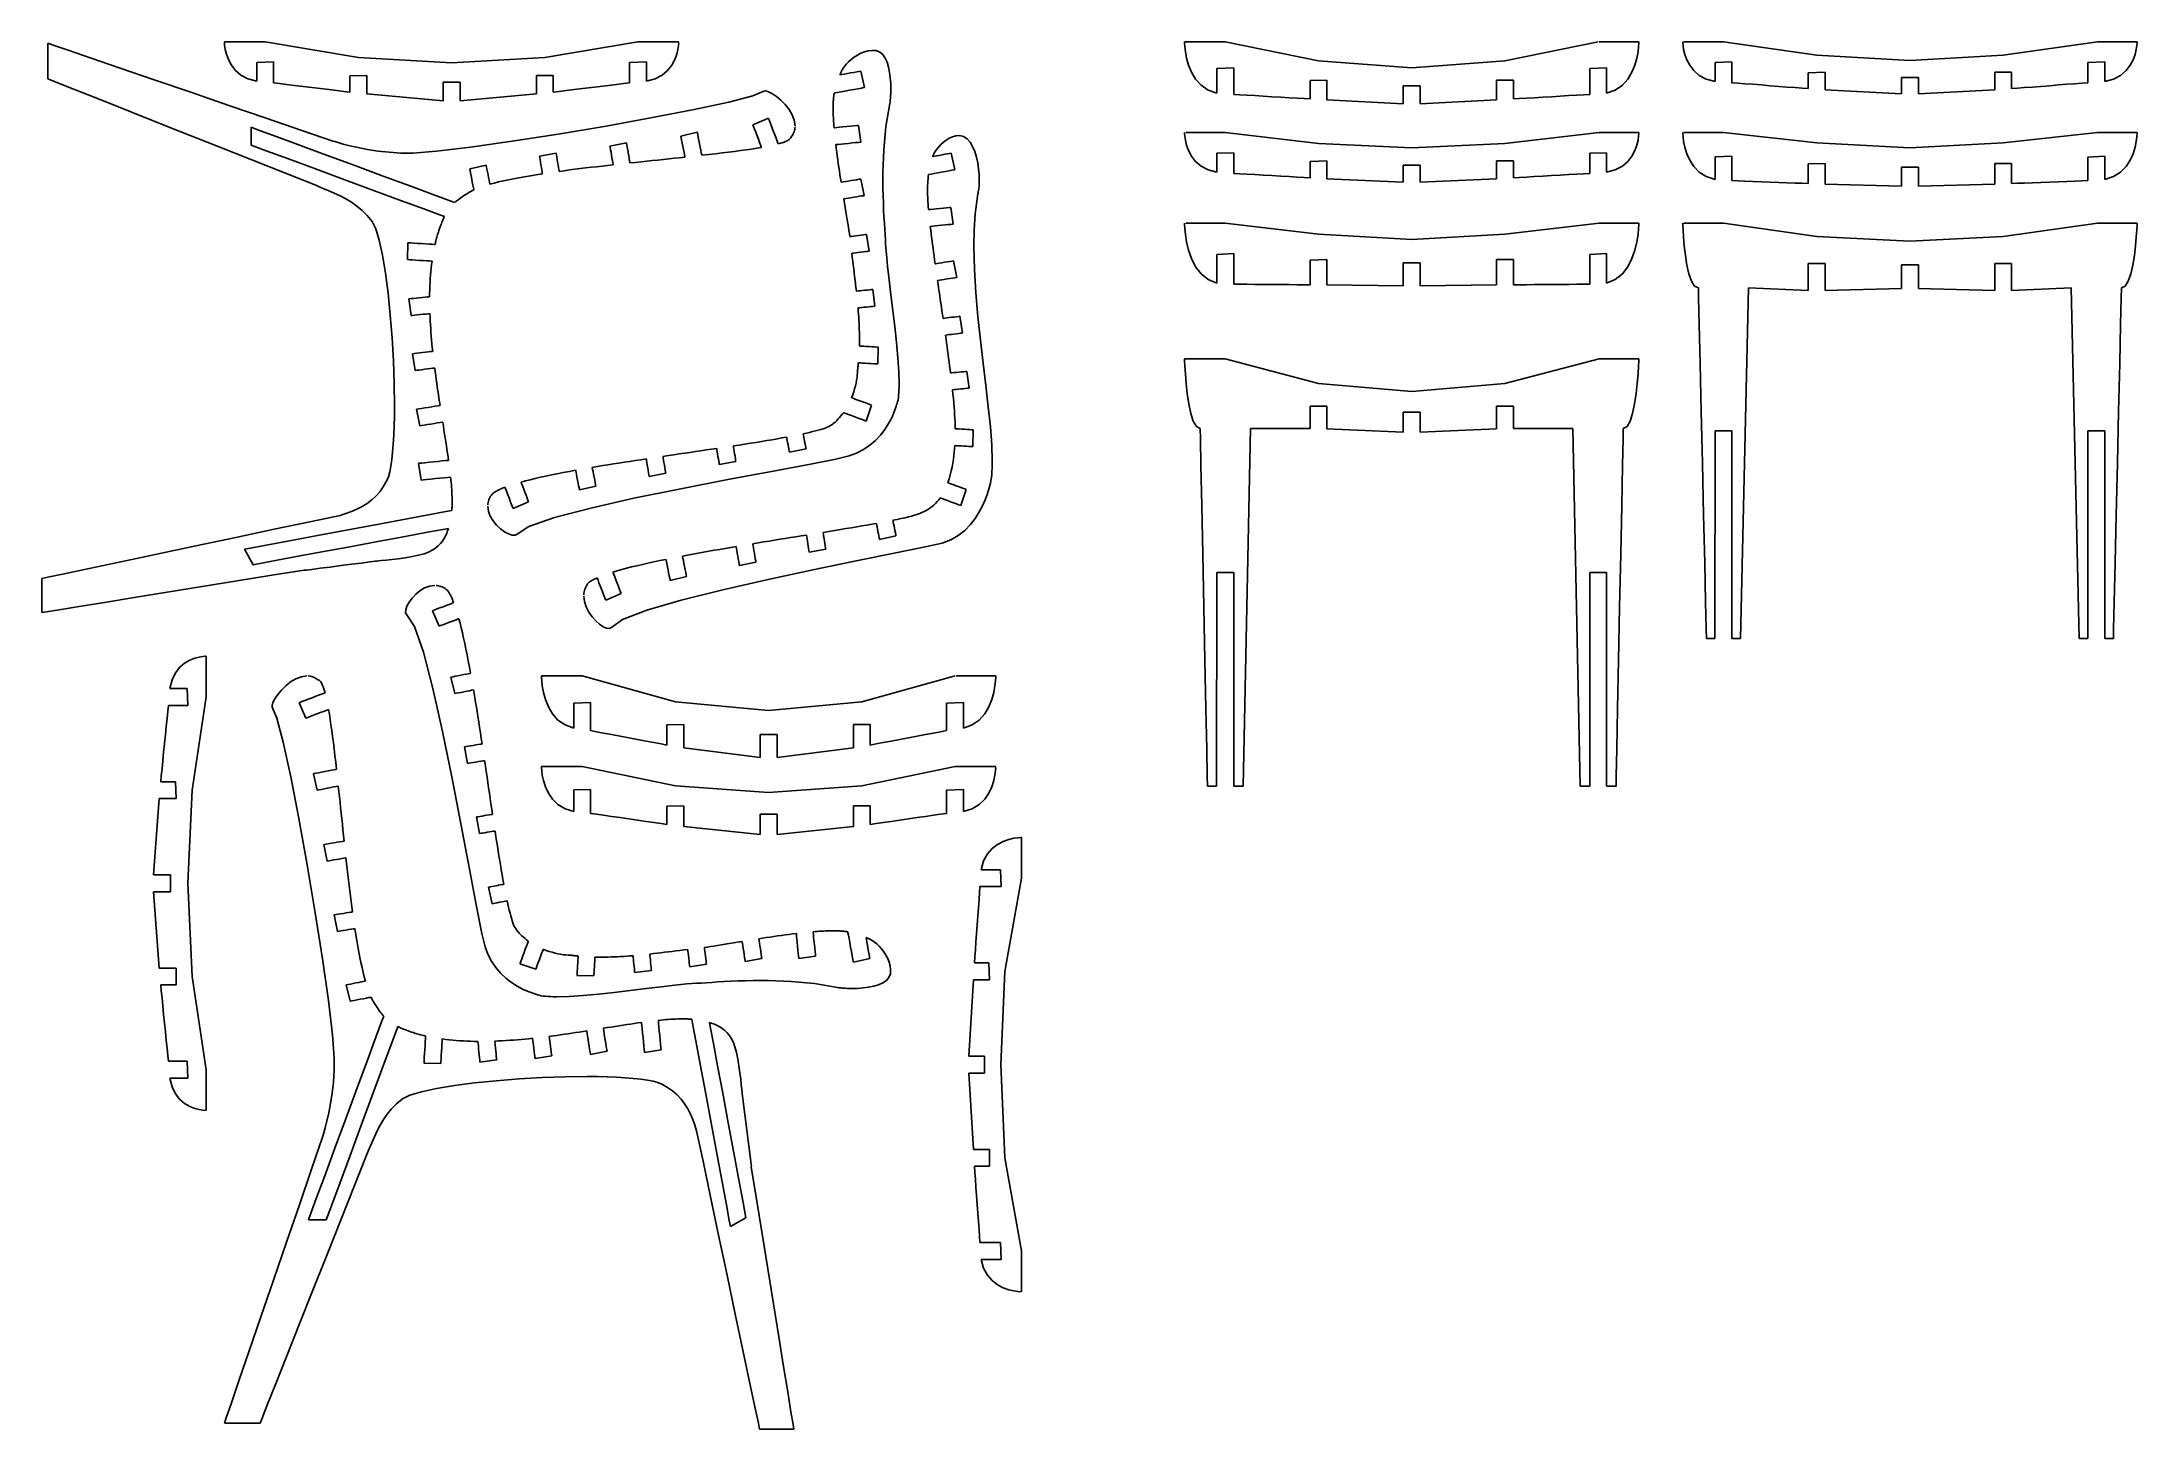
# Model space of a CAD drawing. Header units: metres. Extents: x 16 to 402, y -272 to -17.
import ezdxf

# ---------------------------------------------------------------- set-up
doc = ezdxf.new("R2010")
doc.units = ezdxf.units.M

msp = doc.modelspace()

# ---------------------------------------------------------------- linework, layer by layer
for p, q in [((17.538765, -16.913265), (17.538763, -17.097458)), ((17.538763, -17.097458), (17.538767, -17.597412)), ((18.52287, -17.251413), (17.538765, -16.913265)), ((17.538767, -17.597412), (17.538765, -18.334185)), ((17.538765, -18.334185), (17.538767, -19.228838)), ((17.538767, -19.228838), (17.538765, -20.202429)), ((21.271519, -18.19588), (18.52287, -17.251413)), ((25.479214, -19.641693), (21.271519, -18.19588)), ((50.210007, -16.666672), (50.000008, -16.666672)), ((50.000008, -16.666672), (50.00595, -16.843988)), ((50.00595, -16.843988), (50.047615, -17.329298)), ((50.047615, -17.329298), (50.16066, -18.052608)), ((50.16066, -18.052608), (50.380814, -18.943953)), ((50.780006, -16.666672), (50.210007, -16.666672)), ((50.380814, -18.943953), (50.74376, -19.933342)), ((51.62001, -16.666672), (50.780006, -16.666672)), ((52.640007, -16.666672), (51.62001, -16.666672)), ((53.750008, -16.666672), (52.640007, -16.666672)), ((54.860016, -16.666674), (53.750008, -16.666672)), ((55.880005, -16.666672), (54.860016, -16.666674)), ((56.720016, -16.666674), (55.880005, -16.666672)), ((57.29, -16.66667), (56.720016, -16.666674)), ((57.500008, -16.666672), (57.29, -16.66667)), ((74.65003, -19.541546), (57.500008, -16.666672)), ((57.500008, -16.666672), (57.500008, -16.666672)), ((126.100105, -16.666668), (108.95008, -19.541544)), ((133.6001, -16.666668), (126.100105, -16.666668)), ((132.85635, -19.933338), (133.2193, -18.943947)), ((133.2193, -18.943947), (133.43945, -18.052605)), ((133.43945, -18.052605), (133.5525, -17.329292)), ((133.5525, -17.329292), (133.59415, -16.843987)), ((166.48152, -19.088093), (165.87679, -19.484062)), ((167.12473, -18.744898), (166.48152, -19.088093)), ((167.79413, -18.475574), (167.12473, -18.744898)), ((168.47737, -18.301218), (167.79413, -18.475574)), ((169.16214, -18.242928), (168.47737, -18.301218)), ((169.93584, -18.26611), (169.16214, -18.242928)), ((170.59132, -18.52885), (169.93584, -18.26611)), ((171.13722, -18.998016), (170.59132, -18.52885)), ((171.58226, -19.640469), (171.13722, -18.998016)), ((226.87666, -16.666668), (226.66667, -16.666668)), ((226.66667, -16.666668), (226.67262, -16.897562)), ((226.67262, -16.897562), (226.71428, -17.529385)), ((226.71428, -17.529385), (226.82733, -18.471027)), ((226.82733, -18.471027), (227.0475, -19.631405)), ((227.44667, -16.666668), (226.87666, -16.666668)), ((228.28667, -16.666668), (227.44667, -16.666668)), ((229.30667, -16.666668), (228.28667, -16.666668)), ((230.41667, -16.666668), (229.30667, -16.666668)), ((231.52667, -16.66667), (230.41667, -16.666668)), ((232.54666, -16.666668), (231.52667, -16.66667)), ((233.38667, -16.66667), (232.54666, -16.666668)), ((233.95667, -16.666668), (233.38667, -16.66667)), ((234.16667, -16.666668), (233.95667, -16.666668)), ((251.3167, -20.134295), (234.16667, -16.666668)), ((234.16667, -16.666668), (234.16667, -16.666668)), ((302.76678, -16.666668), (285.61676, -20.134295)), ((303.54675, -16.666668), (302.97678, -16.666668)), ((304.38678, -16.666668), (303.54675, -16.666668)), ((305.40677, -16.666668), (304.38678, -16.666668)), ((306.51678, -16.666668), (305.40677, -16.666668)), ((307.62677, -16.66667), (306.51678, -16.666668)), ((308.64676, -16.666668), (307.62677, -16.66667)), ((309.48676, -16.66667), (308.64676, -16.666668)), ((310.05676, -16.666668), (309.48676, -16.66667)), ((309.88596, -19.631298), (310.1061, -18.470922)), ((310.26678, -16.666668), (310.05676, -16.666668)), ((310.1061, -18.470922), (310.21918, -17.529293)), ((310.21918, -17.529293), (310.2608, -16.897507)), ((310.2608, -16.897507), (310.26678, -16.666668)), ((318.33337, -16.666668), (318.33337, -16.666668)), ((318.33337, -16.666668), (318.3393, -16.844872)), ((318.3393, -16.844872), (318.38098, -17.332516)), ((318.38098, -17.332516), (318.49402, -18.059282)), ((318.49402, -18.059282), (318.71417, -18.954865)), ((319.11334, -16.666668), (318.54337, -16.666668)), ((318.71417, -18.954865), (319.07715, -19.948954)), ((319.95337, -16.666668), (319.11334, -16.666668)), ((320.97336, -16.666668), (319.95337, -16.666668)), ((322.08337, -16.666668), (320.97336, -16.666668)), ((323.19336, -16.66667), (322.08337, -16.666668)), ((324.21338, -16.666668), (323.19336, -16.66667)), ((325.05338, -16.66667), (324.21338, -16.666668)), ((325.62335, -16.666668), (325.05338, -16.66667)), ((325.83337, -16.666668), (325.62335, -16.666668)), ((342.9834, -19.13183), (325.83337, -16.666668)), ((325.83337, -16.666668), (325.83337, -16.666668)), ((360.13342, -20.107225), (342.9834, -19.13183)), ((377.28345, -19.13183), (360.13342, -20.107225)), ((394.64343, -16.666668), (377.28345, -19.13183)), ((395.21344, -16.666668), (394.64343, -16.666668)), ((396.05347, -16.666668), (395.21344, -16.666668)), ((397.07346, -16.666668), (396.05347, -16.666668)), ((398.18347, -16.666668), (397.07346, -16.666668)), ((399.29346, -16.66667), (398.18347, -16.666668)), ((400.31348, -16.666668), (399.29346, -16.66667)), ((401.15344, -16.66667), (400.31348, -16.666668)), ((401.72345, -16.666668), (401.15344, -16.66667)), ((401.1897, -19.948881), (401.55264, -18.954782)), ((401.55264, -18.954782), (401.7728, -18.0592)), ((401.93347, -16.666668), (401.72345, -16.666668)), ((401.7728, -18.0592), (401.88586, -17.332445)), ((401.88586, -17.332445), (401.9275, -16.84483)), ((401.9275, -16.84483), (401.93347, -16.666668)), ((17.538765, -20.202429), (17.538765, -21.176022)), ((17.538765, -21.176022), (17.538765, -22.070675)), ((17.538765, -22.070675), (17.538765, -22.807446)), ((17.538765, -22.807446), (17.538765, -23.3074)), ((30.840458, -21.483875), (25.479214, -19.641693)), ((37.049747, -23.617456), (30.840458, -21.483875)), ((50.74376, -19.933342), (51.28521, -20.950804)), ((51.28521, -20.950804), (52.04086, -21.926357)), ((52.04086, -21.926357), (53.04641, -22.790024)), ((53.04641, -22.790024), (54.33756, -23.471825)), ((55.950005, -20.441704), (59.05001, -20.342031)), ((55.950005, -20.712244), (55.950005, -20.441704)), ((55.95001, -21.110937), (55.950005, -20.712244)), ((55.950005, -23.132874), (55.95001, -22.648748)), ((55.95001, -21.595062), (55.95001, -21.110937)), ((55.95001, -22.121904), (55.95001, -21.595062)), ((55.95001, -22.648748), (55.95001, -22.121904)), ((59.05001, -20.342031), (59.050007, -20.450218)), ((59.050007, -20.450218), (59.05001, -20.74388)), ((59.05001, -20.74388), (59.050007, -21.176636)), ((59.050007, -21.176636), (59.050014, -21.702131)), ((59.05001, -22.273989), (59.050007, -22.845844)), ((59.050007, -22.845844), (59.05001, -23.371338)), ((59.05001, -20.342031), (59.05001, -20.342031)), ((59.050014, -21.702131), (59.05001, -22.273989)), ((73.10004, -22.909166), (76.200035, -22.822577)), ((73.10004, -23.144194), (73.10004, -22.909166)), ((91.800064, -20.509794), (74.65003, -19.541546)), ((76.200035, -22.822577), (76.200035, -26.241219)), ((108.95008, -19.541544), (91.800064, -20.509794)), ((107.400085, -26.241219), (107.400085, -22.822575)), ((107.400085, -22.822575), (110.500084, -22.822575)), ((110.500084, -22.822575), (110.50008, -22.909164)), ((110.50008, -22.909164), (110.50009, -23.144196)), ((110.500084, -22.822575), (110.500084, -22.822575)), ((124.5501, -20.450218), (127.65011, -20.342028)), ((124.55011, -20.743876), (124.5501, -20.450218)), ((124.5501, -21.702126), (124.55011, -21.176632)), ((124.55011, -22.273985), (124.5501, -21.702126)), ((124.55011, -21.176632), (124.55011, -20.743876)), ((124.55011, -22.845846), (124.55011, -22.273985)), ((124.55011, -23.371336), (124.55011, -22.845846)), ((127.65011, -20.342028), (127.6501, -20.441698)), ((127.6501, -20.441698), (127.65011, -20.712242)), ((127.65011, -22.121902), (127.6501, -22.648746)), ((127.6501, -22.648746), (127.65011, -23.13287)), ((127.65011, -20.342028), (127.65011, -20.342028)), ((127.65011, -20.712242), (127.65011, -21.110933)), ((127.65011, -21.110933), (127.65012, -21.595062)), ((127.65012, -21.595062), (127.65011, -22.121902)), ((129.26256, -23.471819), (130.55371, -22.79002)), ((130.55371, -22.79002), (131.55925, -21.926353)), ((131.55925, -21.926353), (132.31491, -20.950802)), ((132.31491, -20.950802), (132.85635, -19.933338)), ((163.28032, -22.607925), (163.21513, -22.75486)), ((163.21513, -22.75486), (163.32779, -22.733864)), ((163.34576, -22.46547), (163.28032, -22.607925)), ((163.32779, -22.733864), (163.63364, -22.676878)), ((163.41132, -22.327744), (163.34576, -22.46547)), ((163.47685, -22.195002), (163.41132, -22.327744)), ((163.54222, -22.06749), (163.47685, -22.195002)), ((163.60732, -21.945469), (163.54222, -22.06749)), ((163.67198, -21.829185), (163.60732, -21.945469)), ((163.63364, -22.676878), (164.08432, -22.592896)), ((163.73608, -21.718891), (163.67198, -21.829185)), ((163.79947, -21.614838), (163.73608, -21.718891)), ((163.86206, -21.51728), (163.79947, -21.614838)), ((164.08942, -21.17384), (163.86206, -21.51728)), ((164.08432, -22.592896), (164.63159, -22.490921)), ((164.41687, -20.777702), (164.08942, -21.17384)), ((164.83215, -20.349964), (164.41687, -20.777702)), ((164.63159, -22.490921), (165.22713, -22.379944)), ((165.32289, -19.91172), (164.83215, -20.349964)), ((165.22713, -22.379944), (165.82268, -22.268967)), ((165.87679, -19.484062), (165.32289, -19.91172)), ((165.82268, -22.268967), (166.36995, -22.16699)), ((166.36995, -22.16699), (166.82065, -22.08301)), ((166.82065, -22.08301), (167.12646, -22.026024)), ((167.12646, -22.026024), (167.807, -25.05259)), ((171.93504, -20.423069), (171.58226, -19.640469)), ((172.20427, -21.312693), (171.93504, -20.423069)), ((172.39859, -22.276188), (172.20427, -21.312693)), ((172.52667, -23.280432), (172.39859, -22.276188)), ((227.0475, -19.631405), (227.41045, -20.919409)), ((227.41045, -20.919409), (227.9519, -22.243954)), ((227.9519, -22.243954), (228.70755, -23.513935)), ((232.61667, -21.58112), (235.71667, -21.451363)), ((232.61667, -21.93332), (232.61667, -21.58112)), ((232.61667, -22.452347), (232.61667, -21.93332)), ((232.61667, -23.082598), (232.61667, -22.452347)), ((232.61667, -23.768456), (232.61667, -23.082598)), ((235.71667, -21.451363), (235.71667, -21.451363)), ((235.71667, -21.451363), (235.71667, -21.58793)), ((235.71667, -21.58793), (235.71667, -21.958618)), ((235.71667, -21.958618), (235.71667, -22.504889)), ((235.71667, -22.504889), (235.71667, -23.168222)), ((268.46674, -21.432072), (251.3167, -20.134295)), ((285.61676, -20.134295), (268.46674, -21.432072)), ((301.21677, -21.587933), (304.31677, -21.451363)), ((301.21677, -21.958616), (301.21677, -21.587933)), ((301.21677, -22.504889), (301.21677, -21.958616)), ((301.21677, -23.16822), (301.21677, -22.504889)), ((304.31677, -21.451363), (304.31677, -21.451363)), ((304.31677, -21.451363), (304.31677, -21.581118)), ((304.31677, -21.581118), (304.31677, -21.933321)), ((304.31677, -21.933321), (304.31677, -22.452347)), ((304.31677, -22.452347), (304.31677, -23.0826)), ((304.31677, -23.0826), (304.31677, -23.768457)), ((308.2259, -23.513885), (308.98157, -22.243881)), ((308.98157, -22.243881), (309.523, -20.919317)), ((309.523, -20.919317), (309.88596, -19.631298)), ((319.07715, -19.948954), (319.6186, -20.971241)), ((319.6186, -20.971241), (320.37427, -21.95142)), ((320.37427, -21.95142), (321.3798, -22.819178)), ((321.3798, -22.819178), (322.67093, -23.504208)), ((324.28336, -20.459663), (327.38336, -20.359516)), ((324.28336, -20.731491), (324.28336, -20.459663)), ((324.28336, -21.132078), (324.28336, -20.731491)), ((324.28336, -21.618507), (324.28336, -21.132078)), ((324.28336, -22.14786), (324.28336, -21.618507)), ((324.28336, -22.677212), (324.28336, -22.14786)), ((324.28336, -23.16364), (324.28336, -22.677212)), ((327.38336, -20.359516), (327.38336, -20.359516)), ((327.38336, -20.359516), (327.38336, -20.466293)), ((327.38336, -20.466293), (327.38336, -20.75612)), ((327.38336, -20.75612), (327.38336, -21.183235)), ((327.38336, -21.183235), (327.38336, -21.701874)), ((327.38336, -21.701874), (327.38336, -22.26627)), ((327.38336, -22.26627), (327.38336, -22.83067)), ((327.38336, -22.83067), (327.38336, -23.349308)), ((341.43338, -22.343819), (344.5334, -22.25962)), ((341.43338, -22.572361), (341.43338, -22.343819)), ((341.4334, -22.90916), (341.43338, -22.572361)), ((341.43338, -23.31813), (341.4334, -22.90916)), ((344.5334, -22.25962), (344.5334, -25.467411)), ((375.73343, -25.467411), (375.73343, -22.25962)), ((375.73343, -22.25962), (378.83344, -22.25962)), ((378.83344, -22.25962), (378.83344, -22.25962)), ((378.83344, -22.25962), (378.83344, -22.343819)), ((378.83344, -22.343819), (378.83344, -22.572363)), ((378.83344, -22.572363), (378.83344, -22.909159)), ((378.83344, -22.909159), (378.83344, -23.318134)), ((392.88345, -20.466293), (395.98346, -20.359516)), ((392.88345, -20.75612), (392.88345, -20.466293)), ((392.88345, -21.183233), (392.88345, -20.75612)), ((392.88345, -21.70187), (392.88345, -21.183233)), ((392.88345, -22.26627), (392.88345, -21.70187)), ((392.88348, -22.830671), (392.88345, -22.26627)), ((392.88345, -23.349306), (392.88348, -22.830671)), ((395.98346, -20.359516), (395.98346, -20.359516)), ((395.98346, -20.359516), (395.98346, -20.459661)), ((395.98346, -20.459661), (395.98346, -20.731493)), ((395.98346, -20.731493), (395.98346, -21.132082)), ((395.98346, -21.132082), (395.98346, -21.618513)), ((395.98346, -21.618513), (395.98346, -22.14786)), ((395.98346, -22.14786), (395.98346, -22.677208)), ((395.98346, -22.677208), (395.98346, -23.16364)), ((397.59592, -23.504198), (398.88705, -22.819157)), ((398.88705, -22.819157), (399.89258, -21.951382)), ((399.89258, -21.951382), (400.64825, -20.971188)), ((400.64825, -20.971188), (401.1897, -19.948881)), ((17.538765, -23.3074), (17.538765, -23.491592)), ((17.538765, -23.491592), (18.450994, -23.85366)), ((18.450994, -23.85366), (21.001316, -24.8659)), ((21.001316, -24.8659), (24.910154, -26.417343)), ((24.910154, -26.417343), (29.89796, -28.397036)), ((43.80159, -25.937464), (37.049747, -23.617456)), ((50.790462, -28.338919), (43.80159, -25.937464)), ((54.33756, -23.471825), (55.95001, -23.90178)), ((55.950012, -23.531567), (55.950005, -23.132874)), ((55.950005, -23.802103), (55.950012, -23.531567)), ((55.95001, -23.90178), (55.950005, -23.802103)), ((59.05001, -23.371338), (59.05001, -23.804096)), ((59.05001, -23.804096), (59.05001, -24.097754)), ((59.05001, -24.097754), (59.05001, -24.205942)), ((59.05001, -24.205942), (60.14744, -24.339437)), ((60.14744, -24.339437), (61.449932, -24.497883)), ((61.449932, -24.497883), (62.906193, -24.675028)), ((62.906193, -24.675028), (64.46499, -24.864649)), ((64.46499, -24.864649), (66.07503, -25.0605)), ((66.07503, -25.0605), (67.685074, -25.256353)), ((67.685074, -25.256353), (69.24386, -25.445972)), ((69.24386, -25.445972), (70.70012, -25.62312)), ((70.70012, -25.62312), (72.00261, -25.78156)), ((72.00261, -25.78156), (73.10004, -25.915058)), ((73.10003, -25.828468), (73.10004, -25.593443)), ((73.10004, -25.915058), (73.10003, -25.828468)), ((73.10004, -23.490551), (73.10004, -23.144194)), ((73.10004, -23.911129), (73.10004, -23.490551)), ((73.10004, -24.368816), (73.10004, -23.911129)), ((73.100044, -24.826508), (73.10004, -24.368816)), ((73.10004, -25.247082), (73.100044, -24.826508)), ((73.10004, -25.593443), (73.10004, -25.247082)), ((76.200035, -26.241219), (90.25006, -27.488611)), ((90.25006, -27.488611), (90.25006, -24.068008)), ((90.25006, -24.068008), (93.35006, -24.068008)), ((93.35006, -24.068008), (93.35006, -27.488611)), ((93.35006, -27.488611), (107.400085, -26.241219)), ((110.50009, -24.826504), (110.50008, -25.247082)), ((110.50008, -25.247082), (110.50009, -25.593437)), ((110.50009, -23.91113), (110.500084, -24.368814)), ((110.500084, -24.368814), (110.50009, -24.826504)), ((110.50009, -25.593437), (110.500084, -25.828466)), ((110.500084, -25.915056), (111.59751, -25.781557)), ((110.500084, -25.828466), (110.500084, -25.915056)), ((110.50009, -23.144196), (110.50009, -23.490551)), ((110.50009, -23.490551), (110.50009, -23.91113)), ((111.59751, -25.781557), (112.9, -25.62312)), ((112.9, -25.62312), (114.35627, -25.445972)), ((114.35627, -25.445972), (115.915054, -25.256353)), ((115.915054, -25.256353), (117.52509, -25.060497)), ((117.52509, -25.060497), (119.13514, -24.864641)), ((119.13514, -24.864641), (120.69393, -24.675022)), ((120.69393, -24.675022), (122.1502, -24.497877)), ((122.1502, -24.497877), (123.45267, -24.339437)), ((123.45267, -24.339437), (124.55011, -24.20594)), ((124.5501, -24.097748), (124.55012, -23.804094)), ((124.55011, -24.20594), (124.5501, -24.097748)), ((124.55012, -23.804094), (124.55011, -23.371336)), ((127.65011, -23.531563), (127.6501, -23.802105)), ((127.6501, -23.802105), (127.65011, -23.901777)), ((127.65011, -23.13287), (127.65011, -23.531563)), ((127.65011, -23.901777), (129.26256, -23.471819)), ((147.2465, -26.5753), (142.80557, -27.731352)), ((149.23064, -25.72992), (147.2465, -26.5753)), ((149.58041, -25.672588), (149.23064, -25.72992)), ((150.12839, -25.83743), (149.58041, -25.672588)), ((150.81915, -26.198952), (150.12839, -25.83743)), ((151.59743, -26.731674), (150.81915, -26.198952)), ((152.4078, -27.410116), (151.59743, -26.731674)), ((162.07886, -26.977526), (162.07053, -27.073158)), ((162.08824, -26.88136), (162.07886, -26.977526)), ((162.09866, -26.7847), (162.08824, -26.88136)), ((162.1101, -26.687586), (162.09866, -26.7847)), ((162.12256, -26.590057), (162.1101, -26.687586)), ((162.13599, -26.492153), (162.12256, -26.590057)), ((162.15034, -26.393913), (162.13599, -26.492153)), ((162.16568, -26.295376), (162.15034, -26.393913)), ((162.18185, -26.19658), (162.16568, -26.295376)), ((162.199, -26.097572), (162.18185, -26.19658)), ((162.35603, -26.068314), (162.199, -26.097572)), ((162.78224, -25.988895), (162.35603, -26.068314)), ((163.41034, -25.871857), (162.78224, -25.988895)), ((164.17302, -25.729738), (163.41034, -25.871857)), ((165.003, -25.57508), (164.17302, -25.729738)), ((165.83301, -25.420427), (165.003, -25.57508)), ((166.59569, -25.278305), (165.83301, -25.420427)), ((167.22377, -25.16127), (166.59569, -25.278305)), ((167.65, -25.081844), (167.22377, -25.16127)), ((167.807, -25.05259), (167.65, -25.081844)), ((167.807, -25.05259), (167.807, -25.05259)), ((172.59714, -24.292282), (172.52667, -23.280432)), ((172.54869, -27.055145), (172.5687, -26.787155)), ((172.5687, -26.787155), (172.58583, -26.506252)), ((172.58583, -26.506252), (172.59973, -26.213684)), ((172.61871, -25.278603), (172.59714, -24.292282)), ((172.59973, -26.213684), (172.61005, -25.910717)), ((172.61005, -25.910717), (172.61649, -25.598602)), ((172.61649, -25.598602), (172.61871, -25.278603)), ((228.70755, -23.513935), (229.7131, -24.63826)), ((229.7131, -24.63826), (231.00424, -25.52583)), ((231.00424, -25.52583), (232.61667, -26.08555)), ((232.61667, -24.454319), (232.61667, -23.768456)), ((232.61667, -25.084568), (232.61667, -24.454319)), ((232.61667, -25.6036), (232.61667, -25.084568)), ((232.61667, -25.955793), (232.61667, -25.6036)), ((232.61667, -26.08555), (232.61667, -25.955793)), ((235.71667, -23.168222), (235.71667, -23.890081)), ((235.71667, -23.890081), (235.71667, -24.611942)), ((235.71667, -24.611942), (235.71667, -25.275272)), ((235.71667, -25.275272), (235.71667, -25.821548)), ((235.71667, -25.821548), (235.71667, -26.192232)), ((235.71667, -26.192232), (235.71667, -26.3288)), ((235.71667, -26.3288), (236.8141, -26.39446)), ((236.8141, -26.39446), (238.1166, -26.472397)), ((238.1166, -26.472397), (239.57285, -26.559532)), ((239.57285, -26.559532), (241.13164, -26.6528)), ((241.13164, -26.6528), (242.74168, -26.749132)), ((242.74168, -26.749132), (244.35173, -26.845469)), ((244.35173, -26.845469), (245.91052, -26.938736)), ((245.91052, -26.938736), (247.36678, -27.025867)), ((249.7667, -23.795443), (252.8667, -23.69825)), ((249.7667, -24.059256), (249.7667, -23.795443)), ((249.7667, -24.448032), (249.7667, -24.059256)), ((249.7667, -24.920116), (249.7667, -24.448032)), ((249.7667, -25.433857), (249.7667, -24.920116)), ((249.7667, -25.947598), (249.7667, -25.433857)), ((249.7667, -26.419682), (249.7667, -25.947598)), ((249.7667, -26.80846), (249.7667, -26.419682)), ((249.7667, -27.07227), (249.7667, -26.80846)), ((252.8667, -23.69825), (252.8667, -27.339628)), ((266.91672, -28.041428), (266.91672, -24.775463)), ((266.91672, -24.775463), (270.01672, -24.775463)), ((270.01672, -24.775463), (270.01672, -28.041428)), ((284.06674, -27.339626), (284.06674, -23.69825)), ((284.06674, -23.69825), (287.16675, -23.69825)), ((287.16675, -23.69825), (287.16675, -23.69825)), ((287.16675, -23.69825), (287.16675, -23.795443)), ((287.16675, -23.795443), (287.16675, -24.059258)), ((287.16675, -24.059258), (287.16675, -24.448032)), ((287.16675, -24.448032), (287.16675, -24.920118)), ((287.16675, -24.920118), (287.16675, -25.433857)), ((287.16675, -25.433857), (287.16675, -25.947596)), ((287.16675, -25.947596), (287.16675, -26.419682)), ((287.16675, -26.419682), (287.16675, -26.808456)), ((287.16675, -26.808456), (287.16675, -27.072268)), ((289.56668, -27.02587), (291.02292, -26.938734)), ((291.02292, -26.938734), (292.58173, -26.845467)), ((292.58173, -26.845467), (294.19177, -26.74913)), ((294.19177, -26.74913), (295.80182, -26.652796)), ((295.80182, -26.652796), (297.3606, -26.559528)), ((297.3606, -26.559528), (298.81686, -26.472397)), ((298.81686, -26.472397), (300.11932, -26.394463)), ((300.11932, -26.394463), (301.21677, -26.3288)), ((301.21677, -23.89008), (301.21677, -23.16822)), ((301.2168, -24.611944), (301.21677, -23.89008)), ((301.21677, -25.275276), (301.2168, -24.611944)), ((301.21677, -25.821548), (301.21677, -25.275276)), ((301.21677, -26.19223), (301.21677, -25.821548)), ((301.21677, -26.3288), (301.21677, -26.19223)), ((304.31677, -23.768457), (304.31677, -24.454317)), ((304.31677, -24.454317), (304.31677, -25.084566)), ((304.31677, -25.084566), (304.31677, -25.603596)), ((304.31677, -26.08555), (305.9292, -25.52582)), ((304.31677, -25.603596), (304.31677, -25.955791)), ((304.31677, -25.955791), (304.31677, -26.08555)), ((305.9292, -25.52582), (307.22037, -24.638233)), ((307.22037, -24.638233), (308.2259, -23.513885)), ((322.67093, -23.504208), (324.28336, -23.936203)), ((324.28336, -23.564228), (324.28336, -23.16364)), ((324.28336, -23.836054), (324.28336, -23.564228)), ((324.28336, -23.936203), (324.28336, -23.836054)), ((327.38336, -23.349308), (327.38336, -23.77642)), ((327.38336, -23.77642), (327.38336, -24.066246)), ((327.38336, -24.066246), (327.38336, -24.173023)), ((327.38336, -24.173023), (328.48077, -24.25845)), ((328.48077, -24.25845), (329.7833, -24.359846)), ((329.7833, -24.359846), (331.23953, -24.473207)), ((331.23953, -24.473207), (332.79834, -24.594555)), ((332.79834, -24.594555), (334.4084, -24.719887)), ((334.4084, -24.719887), (336.01843, -24.84522)), ((336.01843, -24.84522), (337.5772, -24.966564)), ((337.5772, -24.966564), (339.03348, -25.07993)), ((339.03348, -25.07993), (340.33594, -25.18132)), ((340.33594, -25.18132), (341.43338, -25.26675)), ((341.43338, -23.763184), (341.43338, -23.31813)), ((341.4334, -24.208242), (341.43338, -23.763184)), ((341.43338, -24.61721), (341.4334, -24.208242)), ((341.43338, -24.95401), (341.43338, -24.61721)), ((341.43338, -25.182547), (341.43338, -24.95401)), ((341.43338, -25.26675), (341.43338, -25.182547)), ((344.5334, -25.467411), (358.5834, -26.192575)), ((358.5834, -26.192575), (358.5834, -23.1899)), ((358.5834, -23.1899), (361.6834, -23.1899)), ((361.6834, -23.1899), (361.6834, -26.192575)), ((361.6834, -26.192575), (375.73343, -25.467411)), ((378.83344, -23.318134), (378.83344, -23.763186)), ((378.83344, -23.763186), (378.83344, -24.20824)), ((378.83344, -24.20824), (378.83344, -24.617208)), ((378.83344, -24.617208), (378.83344, -24.95401)), ((378.83344, -24.95401), (378.83344, -25.182549)), ((378.83344, -25.26675), (379.93085, -25.181318)), ((378.83344, -25.182549), (378.83344, -25.26675)), ((379.93085, -25.181318), (381.2334, -25.07993)), ((381.2334, -25.07993), (382.6896, -24.966564)), ((382.6896, -24.966564), (384.2484, -24.845222)), ((384.2484, -24.845222), (385.85846, -24.719887)), ((385.85846, -24.719887), (387.4685, -24.594551)), ((387.4685, -24.594551), (389.02728, -24.47321)), ((389.02728, -24.47321), (390.48355, -24.359846)), ((390.48355, -24.359846), (391.786, -24.258453)), ((391.786, -24.258453), (392.88345, -24.173025)), ((392.88342, -24.066244), (392.88348, -23.77642)), ((392.88345, -24.173025), (392.88342, -24.066244)), ((392.88348, -23.77642), (392.88345, -23.349306)), ((395.98346, -23.16364), (395.98346, -23.564228)), ((395.98346, -23.936203), (397.59592, -23.504198)), ((395.98346, -23.564228), (395.98346, -23.836056)), ((395.98346, -23.836056), (395.98346, -23.936203)), ((29.89796, -28.397036), (35.685158, -30.69401)), ((35.685158, -30.69401), (41.9922, -33.19731)), ((57.710896, -30.716858), (50.790462, -28.338919)), ((64.25737, -32.966293), (57.710896, -30.716858)), ((128.74684, -30.607534), (120.22598, -32.14371)), ((136.45619, -29.106083), (128.74684, -30.607534)), ((142.80557, -27.731352), (136.45619, -29.106083)), ((147.2343, -31.90757), (150.08405, -30.680557)), ((150.08405, -30.680557), (150.08405, -30.680557)), ((150.08405, -30.680557), (150.13489, -30.813581)), ((150.13489, -30.813581), (150.2729, -31.174664)), ((153.19499, -28.208788), (152.4078, -27.410116)), ((153.90356, -29.102203), (153.19499, -28.208788)), ((154.47824, -30.064882), (153.90356, -29.102203)), ((154.86362, -31.071333), (154.47824, -30.064882)), ((162.00424, -28.642002), (162.0036, -28.830986)), ((162.0036, -28.830986), (162.00548, -29.164347)), ((162.00616, -28.455795), (162.00424, -28.642002)), ((162.00548, -29.164347), (162.01108, -29.505545)), ((162.0094, -28.272427), (162.00616, -28.455795)), ((162.01398, -28.09195), (162.0094, -28.272427)), ((162.01108, -29.505545), (162.02023, -29.854267)), ((162.0199, -27.914429), (162.01398, -28.09195)), ((162.0272, -27.739916), (162.0199, -27.914429)), ((162.02023, -29.854267), (162.03291, -30.210222)), ((162.03589, -27.568472), (162.0272, -27.739916)), ((162.03291, -30.210222), (162.04893, -30.573093)), ((162.046, -27.400164), (162.03589, -27.568472)), ((162.05753, -27.235035), (162.046, -27.400164)), ((162.04893, -30.573093), (162.06824, -30.942581)), ((162.07053, -27.073158), (162.05753, -27.235035)), ((171.73029, -32.251728), (171.93082, -30.818638)), ((171.93082, -30.818638), (172.1686, -29.390793)), ((172.1686, -29.390793), (172.44614, -27.972725)), ((172.44614, -27.972725), (172.47447, -27.768997)), ((172.47447, -27.768997), (172.50127, -27.547323)), ((172.50127, -27.547323), (172.5261, -27.308949)), ((172.5261, -27.308949), (172.54869, -27.055145)), ((247.36678, -27.025867), (248.66927, -27.1038)), ((248.66927, -27.1038), (249.7667, -27.169464)), ((249.7667, -27.169464), (249.7667, -27.07227)), ((252.8667, -27.339628), (266.91672, -28.041428)), ((270.01672, -28.041428), (284.06674, -27.339626)), ((287.16675, -27.072268), (287.16675, -27.169462)), ((287.16675, -27.169462), (288.26416, -27.103796)), ((288.26416, -27.103796), (289.56668, -27.02587)), ((41.9922, -33.19731), (48.539513, -35.795982)), ((54.896816, -35.66117), (54.946556, -32.374626)), ((54.946556, -32.374626), (54.946556, -32.374626)), ((54.946556, -32.374626), (55.995472, -32.76227)), ((55.995472, -32.76227), (58.842537, -33.814453)), ((58.842537, -33.814453), (63.038208, -35.365032)), ((70.1244, -34.98227), (64.25737, -32.966293)), ((111.44206, -33.62265), (102.943535, -34.952366)), ((120.22598, -32.14371), (111.44206, -33.62265)), ((133.983, -33.996822), (137.00232, -33.285)), ((134.04279, -34.299706), (133.983, -33.996822)), ((134.13087, -34.74606), (134.04279, -34.299706)), ((137.00232, -33.285), (137.00232, -33.285)), ((137.00232, -33.285), (137.02582, -33.403965)), ((137.02582, -33.403965), (137.08954, -33.7269)), ((137.08954, -33.7269), (137.18347, -34.20278)), ((137.18347, -34.20278), (137.29753, -34.78065)), ((147.35901, -32.23384), (147.2343, -31.90757)), ((147.54279, -32.71467), (147.35901, -32.23384)), ((147.76596, -33.298527), (147.54279, -32.71467)), ((148.0088, -33.9339), (147.76596, -33.298527)), ((148.2517, -34.569275), (148.0088, -33.9339)), ((148.47484, -35.15313), (148.2517, -34.569275)), ((150.2729, -31.174664), (150.4763, -31.706772)), ((150.4763, -31.706772), (150.72328, -32.35291)), ((150.72328, -32.35291), (150.99202, -33.056057)), ((150.99202, -33.056057), (151.26079, -33.759205)), ((151.26079, -33.759205), (151.50775, -34.40534)), ((151.50775, -34.40534), (151.71114, -34.93745)), ((153.7372, -34.74849), (153.91371, -34.629593)), ((153.91371, -34.629593), (154.05066, -34.509094)), ((154.05066, -34.509094), (154.14708, -34.38692)), ((154.14708, -34.38692), (154.20207, -34.26302)), ((154.20207, -34.26302), (154.36215, -34.055298)), ((154.36215, -34.055298), (154.50302, -33.844887)), ((154.50302, -33.844887), (154.62515, -33.632046)), ((154.62515, -33.632046), (154.72919, -33.417038)), ((154.72919, -33.417038), (154.81564, -33.20012)), ((154.81564, -33.20012), (154.8851, -32.98156)), ((155.0044, -32.09608), (154.86362, -31.071333)), ((154.8851, -32.98156), (154.93814, -32.761612)), ((154.93814, -32.761612), (154.97531, -32.540543)), ((154.97531, -32.540543), (154.99722, -32.31861)), ((155.0044, -32.09608), (155.0044, -32.09608)), ((162.06824, -30.942581), (162.09074, -31.318386)), ((162.09074, -31.318386), (162.11629, -31.700203)), ((162.11629, -31.700203), (162.14478, -32.087723)), ((162.14478, -32.087723), (162.17615, -32.480644)), ((162.17615, -32.480644), (162.30618, -32.46764)), ((162.30618, -32.46764), (162.65916, -32.432354)), ((162.65916, -32.432354), (163.1793, -32.38035)), ((163.1793, -32.38035), (163.81093, -32.317204)), ((163.81093, -32.317204), (164.49826, -32.24848)), ((164.49826, -32.24848), (165.18561, -32.17976)), ((165.18561, -32.17976), (165.81721, -32.116615)), ((165.81721, -32.116615), (166.33737, -32.06461)), ((166.33737, -32.06461), (166.69032, -32.02932)), ((166.69032, -32.02932), (167.12877, -35.10093)), ((171.43115, -35.115517), (171.56456, -33.68553)), ((171.56456, -33.68553), (171.73029, -32.251728)), ((183.37007, -34.38216), (182.8104, -34.725544)), ((183.97067, -34.112682), (183.37007, -34.38216)), ((184.60722, -33.938217), (183.97067, -34.112682)), ((185.27481, -33.879875), (184.60722, -33.938217)), ((186.01218, -34.07924), (185.27481, -33.879875)), ((186.65598, -34.50936), (186.01218, -34.07924)), ((187.20998, -35.13576), (186.65598, -34.50936)), ((226.66667, -33.333336), (226.66667, -33.333336)), ((226.66667, -33.333336), (226.67262, -33.512848)), ((226.67262, -33.512848), (226.71428, -34.004063)), ((226.71428, -34.004063), (226.82733, -34.736145)), ((227.44667, -33.333336), (226.87666, -33.333336)), ((228.28667, -33.333336), (227.44667, -33.333336)), ((229.30667, -33.333336), (228.28667, -33.333336)), ((230.41667, -33.333336), (229.30667, -33.333336)), ((231.52667, -33.33334), (230.41667, -33.333336)), ((232.54666, -33.333336), (231.52667, -33.33334)), ((233.38667, -33.33334), (232.54666, -33.333336)), ((233.95667, -33.333336), (233.38667, -33.33334)), ((234.16667, -33.333336), (233.95667, -33.333336)), ((251.3167, -35.355785), (234.16667, -33.333336)), ((234.16667, -33.333336), (234.16667, -33.333336)), ((302.97678, -33.333336), (285.61676, -35.355785)), ((303.54675, -33.333336), (302.97678, -33.333336)), ((304.38678, -33.333336), (303.54675, -33.333336)), ((305.40677, -33.333336), (304.38678, -33.333336)), ((306.51678, -33.333336), (305.40677, -33.333336)), ((307.62677, -33.33334), (306.51678, -33.333336)), ((308.64676, -33.333336), (307.62677, -33.33334)), ((309.48676, -33.33334), (308.64676, -33.333336)), ((310.05676, -33.333336), (309.48676, -33.33334)), ((310.26678, -33.333336), (310.05676, -33.333336)), ((310.1061, -34.73606), (310.21918, -34.00399)), ((310.21918, -34.00399), (310.2608, -33.512802)), ((310.2608, -33.512802), (310.26678, -33.333336)), ((318.33337, -33.333336), (318.33337, -33.333336)), ((318.33337, -33.333336), (318.3393, -33.54514)), ((318.3393, -33.54514), (318.38098, -34.124733)), ((318.38098, -34.124733), (318.49402, -34.988525)), ((319.11334, -33.333336), (318.54337, -33.333336)), ((319.95337, -33.333336), (319.11334, -33.333336)), ((320.97336, -33.333336), (319.95337, -33.333336)), ((322.08337, -33.333336), (320.97336, -33.333336)), ((323.19336, -33.33334), (322.08337, -33.333336)), ((324.21338, -33.333336), (323.19336, -33.33334)), ((325.05338, -33.33334), (324.21338, -33.333336)), ((325.62335, -33.333336), (325.05338, -33.33334)), ((325.83337, -33.333336), (325.62335, -33.333336)), ((342.9834, -35.24522), (325.83337, -33.333336)), ((325.83337, -33.333336), (325.83337, -33.333336)), ((394.64343, -33.333336), (377.28345, -35.24522)), ((395.21344, -33.333336), (394.64343, -33.333336)), ((396.05347, -33.333336), (395.21344, -33.333336)), ((397.07346, -33.333336), (396.05347, -33.333336)), ((398.18347, -33.333336), (397.07346, -33.333336)), ((399.29346, -33.33334), (398.18347, -33.333336)), ((400.31348, -33.333336), (399.29346, -33.33334)), ((401.15344, -33.33334), (400.31348, -33.333336)), ((401.72345, -33.333336), (401.15344, -33.33334)), ((401.93347, -33.333336), (401.72345, -33.333336)), ((401.7728, -34.988434), (401.88586, -34.12465)), ((401.88586, -34.12465), (401.9275, -33.54509)), ((401.9275, -33.54509), (401.93347, -33.333336)), ((48.539513, -35.795982), (55.04754, -38.37906)), ((57.678646, -36.689247), (54.896816, -35.66117)), ((55.04754, -38.37906), (61.23671, -40.83558)), ((61.778183, -38.2043), (57.678646, -36.689247)), ((66.7562, -40.044006), (61.778183, -38.2043)), ((63.038208, -35.365032), (68.13296, -37.247883)), ((68.13296, -37.247883), (73.67723, -39.296856)), ((70.127365, -34.97582), (70.1244, -34.98227)), ((70.13003, -34.970024), (70.127365, -34.97582)), ((70.13239, -34.964897), (70.13003, -34.970024)), ((70.13445, -34.960438), (70.13239, -34.964897)), ((70.1362, -34.95665), (70.13445, -34.960438)), ((70.13764, -34.95354), (70.1362, -34.95665)), ((70.138756, -34.951115), (70.13764, -34.95354)), ((70.139565, -34.949375), (70.138756, -34.951115)), ((70.14004, -34.948322), (70.139565, -34.949375)), ((70.140205, -34.94798), (70.14004, -34.948322)), ((70.34599, -35.014595), (70.140205, -34.94798)), ((70.936356, -35.194523), (70.34599, -35.014595)), ((71.8708, -35.45787), (70.936356, -35.194523)), ((73.10882, -35.77475), (71.8708, -35.45787)), ((74.60995, -36.115276), (73.10882, -35.77475)), ((76.33369, -36.44956), (74.60995, -36.115276)), ((78.23952, -36.7477), (76.33369, -36.44956)), ((80.286995, -36.97982), (78.23952, -36.7477)), ((82.43556, -37.116024), (80.286995, -36.97982)), ((84.6448, -37.12644), (82.43556, -37.116024)), ((88.996445, -36.79624), (84.6448, -37.12644)), ((95.27885, -36.04089), (88.996445, -36.79624)), ((102.943535, -34.952366), (95.27885, -36.04089)), ((107.99171, -37.702335), (111.03722, -37.11615)), ((108.032394, -37.95484), (107.99171, -37.702335)), ((108.09235, -38.32695), (108.032394, -37.95484)), ((108.16516, -38.77881), (108.09235, -38.32695)), ((111.03722, -37.11615), (111.03722, -37.11615)), ((111.03722, -37.11615), (111.05242, -37.210598)), ((111.05242, -37.210598), (111.09375, -37.46696)), ((111.09375, -37.46696), (111.154625, -37.844753)), ((111.154625, -37.844753), (111.22855, -38.30351)), ((111.22855, -38.30351), (111.30898, -38.802734)), ((120.94917, -35.83746), (123.990326, -35.22795)), ((120.99408, -36.106476), (120.94917, -35.83746)), ((121.06025, -36.502926), (120.99408, -36.106476)), ((121.14061, -36.984325), (121.06025, -36.502926)), ((121.22806, -37.5082), (121.14061, -36.984325)), ((121.315506, -38.032085), (121.22806, -37.5082)), ((121.39586, -38.513485), (121.315506, -38.032085)), ((121.462036, -38.909935), (121.39586, -38.513485)), ((123.990326, -35.22795), (123.990326, -35.22795)), ((123.990326, -35.22795), (124.00767, -35.331924)), ((124.00767, -35.331924), (124.054794, -35.614147)), ((124.054794, -35.614147), (124.124214, -36.030056)), ((124.124214, -36.030056), (124.20853, -36.535088)), ((124.20853, -36.535088), (124.300255, -37.084675)), ((124.300255, -37.084675), (124.39198, -37.634266)), ((124.39198, -37.634266), (124.47629, -38.139294)), ((124.47629, -38.139294), (124.545715, -38.5552)), ((127.70711, -38.612385), (128.73314, -38.504482)), ((128.73314, -38.504482), (129.7542, -38.39733)), ((129.7542, -38.39733), (130.76924, -38.29087)), ((130.76924, -38.29087), (131.77718, -38.18503)), ((131.77718, -38.18503), (132.77692, -38.079746)), ((132.77692, -38.079746), (133.7674, -37.974934)), ((133.7674, -37.974934), (134.74751, -37.87053)), ((134.23784, -35.288055), (134.13087, -34.74606)), ((134.35425, -35.87788), (134.23784, -35.288055)), ((134.47067, -36.467712), (134.35425, -35.87788)), ((134.5776, -37.009705), (134.47067, -36.467712)), ((134.66573, -37.45606), (134.5776, -37.009705)), ((134.72548, -37.75894), (134.66573, -37.45606)), ((134.74751, -37.87053), (134.72548, -37.75894)), ((137.29753, -34.78065), (137.42162, -35.4095)), ((137.42162, -35.4095), (137.54573, -36.038353)), ((137.54573, -36.038353), (137.65977, -36.61622)), ((137.65977, -36.61622), (137.7537, -37.092106)), ((137.7537, -37.092106), (137.81743, -37.41503)), ((137.81743, -37.41503), (137.84091, -37.534004)), ((137.84091, -37.534004), (139.11566, -37.390835)), ((139.11566, -37.390835), (140.35895, -37.24769)), ((140.35895, -37.24769), (141.56792, -37.10436)), ((141.56792, -37.10436), (142.73973, -36.960674)), ((142.73973, -36.960674), (143.87146, -36.816437)), ((143.87146, -36.816437), (144.96028, -36.671463)), ((144.96028, -36.671463), (146.00336, -36.525562)), ((146.00336, -36.525562), (146.99777, -36.37855)), ((146.99777, -36.37855), (147.9407, -36.23024)), ((147.9407, -36.23024), (148.82927, -36.080433)), ((148.65862, -35.633957), (148.47484, -35.15313)), ((148.78331, -35.960224), (148.65862, -35.633957)), ((148.82927, -36.080433), (148.78331, -35.960224)), ((151.71114, -34.93745), (151.84915, -35.298527)), ((151.84915, -35.298527), (151.9, -35.431553)), ((151.9, -35.431553), (152.29413, -35.321007)), ((152.29413, -35.321007), (152.65436, -35.20923)), ((152.65436, -35.20923), (152.9797, -35.096146)), ((152.9797, -35.096146), (153.26927, -34.981705)), ((153.26927, -34.981705), (153.52206, -34.865837)), ((153.52206, -34.865837), (153.7372, -34.74849)), ((162.62094, -35.551613), (162.49109, -35.564598)), ((162.49109, -35.564598), (162.57368, -36.24513)), ((162.57368, -36.24513), (162.66087, -36.9316)), ((162.97342, -35.516376), (162.62094, -35.551613)), ((162.66087, -36.9316), (162.75214, -37.622765)), ((162.75214, -37.622765), (162.8471, -38.3174)), ((162.8471, -38.3174), (162.9453, -39.014267)), ((163.49283, -35.464447), (162.97342, -35.516376)), ((164.12355, -35.401386), (163.49283, -35.464447)), ((164.80992, -35.332764), (164.12355, -35.401386)), ((165.49632, -35.26414), (164.80992, -35.332764)), ((166.12701, -35.20108), (165.49632, -35.26414)), ((166.64645, -35.14915), (166.12701, -35.20108)), ((166.9989, -35.11391), (166.64645, -35.14915)), ((167.12877, -35.10093), (166.9989, -35.11391)), ((167.12877, -35.10093), (167.12877, -35.10093)), ((171.1999, -39.337307), (171.2513, -37.945934)), ((171.2513, -37.945934), (171.32759, -36.537167)), ((171.32759, -36.537167), (171.43115, -35.115517)), ((180.3411, -37.655235), (180.29117, -37.777397)), ((180.29117, -37.777397), (180.38953, -37.759068)), ((180.38788, -37.547195), (180.3411, -37.655235)), ((180.431, -37.45298), (180.38788, -37.547195)), ((180.38953, -37.759068), (180.6565, -37.709324)), ((180.46997, -37.372295), (180.431, -37.45298)), ((180.50429, -37.30484), (180.46997, -37.372295)), ((180.53351, -37.250317), (180.50429, -37.30484)), ((180.55704, -37.208424), (180.53351, -37.250317)), ((180.5745, -37.178875), (180.55704, -37.208424)), ((180.5853, -37.161354), (180.5745, -37.178875)), ((180.58902, -37.155586), (180.5853, -37.161354)), ((180.79916, -36.812115), (180.58902, -37.155586)), ((180.6565, -37.709324), (181.04993, -37.636013)), ((181.07993, -36.41588), (180.79916, -36.812115)), ((181.04993, -37.636013), (181.52765, -37.546997)), ((181.42639, -35.98799), (181.07993, -36.41588)), ((181.83359, -35.54957), (181.42639, -35.98799)), ((181.52765, -37.546997), (182.04752, -37.45012)), ((182.29657, -35.12171), (181.83359, -35.54957)), ((182.04752, -37.45012), (182.56738, -37.353245)), ((182.8104, -34.725544), (182.29657, -35.12171)), ((182.56738, -37.353245), (183.04514, -37.264225)), ((183.04514, -37.264225), (183.43854, -37.190914)), ((183.43854, -37.190914), (183.7055, -37.141167)), ((183.7055, -37.141167), (184.37173, -40.170387)), ((187.67793, -35.92396), (187.20998, -35.13576)), ((188.06358, -36.839485), (187.67793, -35.92396)), ((188.37073, -37.847855), (188.06358, -36.839485)), ((188.60304, -38.914585), (188.37073, -37.847855)), ((226.82733, -34.736145), (227.0475, -35.63829)), ((227.0475, -35.63829), (227.41045, -36.639656)), ((227.41045, -36.639656), (227.9519, -37.66943)), ((227.9519, -37.66943), (228.70755, -38.656784)), ((232.61667, -37.154102), (235.71667, -37.053223)), ((232.61667, -37.427917), (232.61667, -37.154102)), ((232.61667, -37.831444), (232.61667, -37.427917)), ((232.61667, -38.321434), (232.61667, -37.831444)), ((232.61667, -38.85466), (232.61667, -38.321434)), ((235.71667, -37.053223), (235.71667, -37.053223)), ((235.71667, -37.053223), (235.71667, -37.159916)), ((235.71667, -37.159916), (235.71667, -37.449524)), ((235.71667, -37.449524), (235.71667, -37.876305)), ((235.71667, -37.876305), (235.71667, -38.39455)), ((235.71667, -38.39455), (235.71667, -38.958508)), ((268.46674, -36.17894), (251.3167, -35.355785)), ((285.61676, -35.355785), (268.46674, -36.17894)), ((301.21677, -37.15992), (304.31677, -37.053223)), ((301.21677, -37.44952), (301.21677, -37.15992)), ((301.21677, -37.87631), (301.21677, -37.44952)), ((301.21677, -38.394543), (301.21677, -37.87631)), ((301.21677, -38.958508), (301.21677, -38.394543)), ((304.31677, -37.053223), (304.31677, -37.053223)), ((304.31677, -37.053223), (304.31677, -37.154102)), ((304.31677, -37.154102), (304.31677, -37.42792)), ((304.31677, -37.42792), (304.31677, -37.83144)), ((304.31677, -37.83144), (304.31677, -38.321438)), ((304.31677, -38.321438), (304.31677, -38.85466)), ((308.2259, -38.656746), (308.98157, -37.669376)), ((308.98157, -37.669376), (309.523, -36.639584)), ((309.523, -36.639584), (309.88596, -35.638206)), ((309.88596, -35.638206), (310.1061, -34.73606)), ((318.49402, -34.988525), (318.71417, -36.052975)), ((318.71417, -36.052975), (319.07715, -37.234505)), ((319.07715, -37.234505), (319.6186, -38.449547)), ((319.6186, -38.449547), (320.37427, -39.61454)), ((324.28336, -37.841507), (327.38336, -37.722477)), ((324.28336, -38.16459), (324.28336, -37.841507)), ((324.28336, -38.64071), (324.28336, -38.16459)), ((327.38336, -37.722477), (327.38336, -37.722477)), ((327.38336, -37.722477), (327.38336, -37.84709)), ((327.38336, -37.84709), (327.38336, -38.185333)), ((327.38336, -38.185333), (327.38336, -38.683792)), ((360.13342, -36.161285), (342.9834, -35.24522)), ((377.28345, -35.24522), (360.13342, -36.161285)), ((392.88345, -37.84709), (395.98346, -37.722477)), ((392.88345, -38.185333), (392.88345, -37.84709)), ((392.88345, -38.683792), (392.88345, -38.185333)), ((395.98346, -37.722477), (395.98346, -37.722477)), ((395.98346, -37.722477), (395.98346, -37.841507)), ((395.98346, -37.841507), (395.98346, -38.164593)), ((395.98346, -38.164593), (395.98346, -38.64071)), ((399.89258, -39.614494), (400.64825, -38.449482)), ((400.64825, -38.449482), (401.1897, -37.234417)), ((401.1897, -37.234417), (401.55264, -36.05288)), ((401.55264, -36.05288), (401.7728, -34.988434)), ((61.23671, -40.83558), (66.82746, -43.054585)), ((72.17346, -42.04604), (66.7562, -40.044006)), ((77.59072, -44.04808), (72.17346, -42.04604)), ((73.67723, -39.296856), (79.22151, -41.34584)), ((79.22151, -41.34584), (84.31625, -43.228683)), ((95.14632, -40.039764), (98.169785, -39.34585)), ((95.20412, -40.341805), (95.14632, -40.039764)), ((95.28929, -40.786907), (95.20412, -40.341805)), ((95.392715, -41.327393), (95.28929, -40.786907)), ((95.505264, -41.91557), (95.392715, -41.327393)), ((95.617836, -42.503742), (95.505264, -41.91557)), ((98.169785, -39.34585), (98.169785, -39.34585)), ((98.169785, -39.34585), (98.18861, -39.444233)), ((98.18861, -39.444233), (98.239716, -39.711277)), ((98.239716, -39.711277), (98.31502, -40.1048)), ((98.31502, -40.1048), (98.406456, -40.582664)), ((98.406456, -40.582664), (98.50597, -41.102684)), ((98.50597, -41.102684), (98.60548, -41.622704)), ((98.60548, -41.622704), (98.696915, -42.100563)), ((98.696915, -42.100563), (98.77222, -42.494087)), ((100.45852, -42.43931), (101.333786, -42.236202)), ((101.333786, -42.236202), (102.25092, -42.03757)), ((102.25092, -42.03757), (103.207756, -41.84326)), ((103.207756, -41.84326), (104.20215, -41.65315)), ((104.20215, -41.65315), (105.23192, -41.46708)), ((105.23192, -41.46708), (106.294945, -41.284916)), ((106.294945, -41.284916), (107.389046, -41.10652)), ((107.389046, -41.10652), (108.51207, -40.931747)), ((108.244385, -39.270527), (108.16516, -38.77881)), ((108.32363, -39.762253), (108.244385, -39.270527)), ((108.39643, -40.214096), (108.32363, -39.762253)), ((108.4564, -40.586212), (108.39643, -40.214096)), ((108.49707, -40.83872), (108.4564, -40.586212)), ((108.51207, -40.931747), (108.49707, -40.83872)), ((111.30898, -38.802734), (111.38943, -39.301964)), ((111.38943, -39.301964), (111.463356, -39.760715)), ((111.463356, -39.760715), (111.52423, -40.13851)), ((111.52423, -40.13851), (111.565544, -40.39487)), ((111.565544, -40.39487), (111.58076, -40.48932)), ((111.58076, -40.48932), (112.533356, -40.360634)), ((112.533356, -40.360634), (113.498055, -40.233814)), ((113.498055, -40.233814), (114.47375, -40.108788)), ((114.47375, -40.108788), (115.45943, -39.985497)), ((115.45943, -39.985497), (116.454, -39.863846)), ((116.454, -39.863846), (117.45643, -39.743793)), ((117.45643, -39.743793), (118.465645, -39.62526)), ((118.465645, -39.62526), (119.480606, -39.50817)), ((119.480606, -39.50817), (120.500244, -39.39246)), ((120.500244, -39.39246), (121.52348, -39.27806)), ((121.50693, -39.178947), (121.462036, -38.909935)), ((121.52348, -39.27806), (121.50693, -39.178947)), ((124.545715, -38.5552), (124.59282, -38.837425)), ((124.59282, -38.837425), (124.610176, -38.9414)), ((124.610176, -38.9414), (125.64454, -38.830776)), ((125.64454, -38.830776), (126.67723, -38.72113)), ((126.67723, -38.72113), (127.70711, -38.612385)), ((162.9453, -39.014267), (163.04631, -39.71216)), ((163.04631, -39.71216), (163.14975, -40.40983)), ((163.14975, -40.40983), (163.25516, -41.106056)), ((163.25516, -41.106056), (163.3621, -41.799606)), ((163.3621, -41.799606), (163.47018, -42.489265)), ((163.85739, -42.42687), (164.27437, -42.359676)), ((164.27437, -42.359676), (164.78073, -42.278084)), ((164.78073, -42.278084), (165.33176, -42.189285)), ((165.33176, -42.189285), (165.88275, -42.10049)), ((165.88275, -42.10049), (166.3891, -42.018894)), ((166.3891, -42.018894), (166.80609, -41.951702)), ((166.80609, -41.951702), (167.08905, -41.9061)), ((167.08905, -41.9061), (167.68646, -44.949837)), ((171.16179, -42.04972), (171.17088, -40.706738)), ((171.17204, -43.511116), (171.16179, -42.04972)), ((171.17088, -40.706738), (171.1999, -39.337307)), ((179.44435, -42.15217), (179.42613, -42.44649)), ((179.46523, -41.867485), (179.44435, -42.15217)), ((179.48872, -41.592335), (179.46523, -41.867485)), ((179.5146, -41.32662), (179.48872, -41.592335)), ((179.54272, -41.07023), (179.5146, -41.32662)), ((179.67793, -41.045036), (179.54272, -41.07023)), ((180.04495, -40.976646), (179.67793, -41.045036)), ((180.58578, -40.875862), (180.04495, -40.976646)), ((181.24254, -40.753483), (180.58578, -40.875862)), ((181.95723, -40.620308), (181.24254, -40.753483)), ((182.67195, -40.487137), (181.95723, -40.620308)), ((183.32867, -40.364754), (182.67195, -40.487137)), ((183.86952, -40.263973), (183.32867, -40.364754)), ((184.23653, -40.19558), (183.86952, -40.263973)), ((184.37173, -40.170387), (184.23653, -40.19558)), ((184.37173, -40.170387), (184.37173, -40.170387)), ((188.76434, -40.005207), (188.60304, -38.914585)), ((188.85837, -41.08524), (188.76434, -40.005207)), ((188.88889, -42.120216), (188.85837, -41.08524)), ((188.88611, -42.421944), (188.88889, -42.120216)), ((228.70755, -38.656784), (229.7131, -39.53089)), ((229.7131, -39.53089), (231.00424, -40.22094)), ((231.00424, -40.22094), (232.61667, -40.656097)), ((232.61667, -39.38789), (232.61667, -38.85466)), ((232.61667, -39.87788), (232.61667, -39.38789)), ((232.61667, -40.281403), (232.61667, -39.87788)), ((232.61667, -40.555218), (232.61667, -40.281403)), ((232.61667, -40.656097), (232.61667, -40.555218)), ((235.71667, -38.958508), (235.71667, -39.52247)), ((235.71667, -39.52247), (235.71667, -40.04071)), ((235.71667, -40.04071), (235.71667, -40.46749)), ((235.71667, -40.46749), (235.71667, -40.757095)), ((235.71667, -40.757095), (235.71667, -40.863792)), ((235.71667, -40.863792), (236.8141, -40.927998)), ((236.8141, -40.927998), (238.1166, -41.0042)), ((238.1166, -41.0042), (239.57285, -41.089394)), ((239.57285, -41.089394), (241.13164, -41.180588)), ((241.13164, -41.180588), (242.74168, -41.27478)), ((242.74168, -41.27478), (244.35173, -41.368973)), ((244.35173, -41.368973), (245.91052, -41.46017)), ((245.91052, -41.46017), (247.36678, -41.545372)), ((247.36678, -41.545372), (248.66927, -41.62157)), ((248.66927, -41.62157), (249.7667, -41.685772)), ((249.7667, -38.653465), (252.8667, -38.566116)), ((249.7667, -38.89056), (249.7667, -38.653465)), ((249.7667, -39.239964), (249.7667, -38.89056)), ((249.7667, -39.664238), (249.7667, -39.239964)), ((249.7667, -40.125946), (249.7667, -39.664238)), ((249.7667, -40.587654), (249.7667, -40.125946)), ((249.7667, -41.01193), (249.7667, -40.587654)), ((249.7667, -41.36133), (249.7667, -41.01193)), ((249.7667, -41.59842), (249.7667, -41.36133)), ((249.7667, -41.685772), (249.7667, -41.59842)), ((252.8667, -38.566116), (252.8667, -41.843327)), ((252.8667, -41.843327), (266.91672, -42.449516)), ((266.91672, -42.449516), (266.91672, -39.347664)), ((266.91672, -39.347664), (270.01672, -39.347664)), ((270.01672, -39.347664), (270.01672, -42.449516)), ((270.01672, -42.449516), (284.06674, -41.843327)), ((284.06674, -41.843327), (284.06674, -38.566116)), ((284.06674, -38.566116), (287.16675, -38.566116)), ((287.16675, -38.566116), (287.16675, -38.566116)), ((287.16675, -38.566116), (287.16675, -38.653465)), ((287.16675, -38.653465), (287.16675, -38.890564)), ((287.16675, -38.890564), (287.16675, -39.239964)), ((287.16675, -39.239964), (287.16675, -39.664238)), ((287.16675, -39.664238), (287.16675, -40.125942)), ((287.16675, -40.125942), (287.16675, -40.587654)), ((287.16675, -40.587654), (287.16675, -41.011925)), ((287.16675, -41.011925), (287.16675, -41.36133)), ((287.16675, -41.36133), (287.16675, -41.598423)), ((287.16675, -41.598423), (287.16675, -41.685772)), ((287.16675, -41.685772), (288.26416, -41.621563)), ((288.26416, -41.621563), (289.56668, -41.54537)), ((289.56668, -41.54537), (291.02292, -41.460167)), ((291.02292, -41.460167), (292.58173, -41.36898)), ((292.58173, -41.36898), (294.19177, -41.274784)), ((294.19177, -41.274784), (295.80182, -41.180588)), ((295.80182, -41.180588), (297.3606, -41.089394)), ((297.3606, -41.089394), (298.81686, -41.004196)), ((298.81686, -41.004196), (300.11932, -40.927994)), ((300.11932, -40.927994), (301.21677, -40.863792)), ((301.2168, -39.522476), (301.21677, -38.958508)), ((301.21677, -40.04071), (301.2168, -39.522476)), ((301.21677, -40.467495), (301.21677, -40.04071)), ((301.21677, -40.757095), (301.21677, -40.467495)), ((301.21677, -40.863792), (301.21677, -40.757095)), ((304.31677, -38.85466), (304.31677, -39.387886)), ((304.31677, -39.387886), (304.31677, -39.877876)), ((304.31677, -39.877876), (304.31677, -40.281395)), ((304.31677, -40.656097), (305.9292, -40.220932)), ((304.31677, -40.281395), (304.31677, -40.555218)), ((304.31677, -40.555218), (304.31677, -40.656097)), ((305.9292, -40.220932), (307.22037, -39.530876)), ((307.22037, -39.530876), (308.2259, -38.656746)), ((320.37427, -39.61454), (321.3798, -40.645916)), ((321.3798, -40.645916), (322.67093, -41.460106)), ((322.67093, -41.460106), (324.28336, -41.973557)), ((324.28336, -39.218857), (324.28336, -38.64071)), ((324.28336, -39.848015), (324.28336, -39.218857)), ((324.28336, -40.47718), (324.28336, -39.848015)), ((324.28336, -41.05533), (324.28336, -40.47718)), ((324.28336, -41.531445), (324.28336, -41.05533)), ((324.28336, -41.854523), (324.28336, -41.531445)), ((324.28336, -41.973557), (324.28336, -41.854523)), ((327.38336, -38.683792), (327.38336, -39.289066)), ((327.38336, -39.289066), (327.38336, -39.947742)), ((327.38336, -39.947742), (327.38336, -40.60642)), ((327.38336, -40.60642), (327.38336, -41.211693)), ((327.38336, -41.211693), (327.38336, -41.71015)), ((327.38336, -41.71015), (327.38336, -42.048393)), ((327.38336, -42.048393), (327.38336, -42.173004)), ((327.38336, -42.173004), (328.48077, -42.21647)), ((328.48077, -42.21647), (329.7833, -42.268055)), ((329.7833, -42.268055), (331.23953, -42.325726)), ((331.23953, -42.325726), (332.79834, -42.387466)), ((332.79834, -42.387466), (334.4084, -42.45123)), ((341.43338, -39.121956), (344.5334, -39.018032)), ((341.43338, -39.40402), (341.43338, -39.121956)), ((341.4334, -39.8197), (341.43338, -39.40402)), ((341.43338, -40.32445), (341.4334, -39.8197)), ((341.43338, -40.873745), (341.43338, -40.32445)), ((341.4334, -41.423035), (341.43338, -40.873745)), ((341.43338, -41.927784), (341.4334, -41.423035)), ((341.43338, -42.343468), (341.43338, -41.927784)), ((341.43338, -42.625526), (341.43338, -42.343468)), ((344.5334, -39.018032), (344.5334, -42.83053)), ((358.5834, -43.190243), (358.5834, -39.695606)), ((358.5834, -39.695606), (361.6834, -39.695606)), ((361.6834, -39.695606), (361.6834, -43.190243)), ((375.73343, -42.83053), (375.73343, -39.018032)), ((375.73343, -39.018032), (378.83344, -39.018032)), ((378.83344, -39.018032), (378.83344, -39.018032)), ((378.83344, -39.018032), (378.83344, -39.121944)), ((378.83344, -39.121944), (378.83344, -39.40402)), ((378.83344, -39.40402), (378.83344, -39.819695)), ((378.83344, -39.819695), (378.83344, -40.324455)), ((378.83344, -40.324455), (378.83344, -40.873745)), ((378.83344, -40.873745), (378.83344, -41.423035)), ((378.83344, -41.423035), (378.83344, -41.927788)), ((378.83344, -41.927788), (378.83344, -42.343464)), ((378.83344, -42.343464), (378.83344, -42.625534)), ((385.85846, -42.45123), (387.4685, -42.387463)), ((387.4685, -42.387463), (389.02728, -42.32573)), ((389.02728, -42.32573), (390.48355, -42.268055)), ((390.48355, -42.268055), (391.786, -42.216473)), ((391.786, -42.216473), (392.88345, -42.173008)), ((392.88342, -42.048393), (392.88348, -41.710155)), ((392.88345, -42.173008), (392.88342, -42.048393)), ((392.88345, -39.289062), (392.88345, -38.683792)), ((392.88345, -39.947742), (392.88345, -39.289062)), ((392.88348, -40.606426), (392.88345, -39.947742)), ((392.88345, -41.2117), (392.88348, -40.606426)), ((392.88348, -41.710155), (392.88345, -41.2117)), ((395.98346, -38.64071), (395.98346, -39.21886)), ((395.98346, -39.21886), (395.98346, -39.848015)), ((395.98346, -39.848015), (395.98346, -40.47718)), ((395.98346, -40.47718), (395.98346, -41.05532)), ((395.98346, -41.05532), (395.98346, -41.53145)), ((395.98346, -41.973557), (397.59592, -41.460094)), ((395.98346, -41.53145), (395.98346, -41.854523)), ((395.98346, -41.854523), (395.98346, -41.973557)), ((397.59592, -41.460094), (398.88705, -40.64589)), ((398.88705, -40.64589), (399.89258, -39.614494)), ((66.82746, -43.054585), (67.96352, -43.555458)), ((67.96352, -43.555458), (69.0858, -44.034473)), ((69.0858, -44.034473), (70.19091, -44.513412)), ((70.19091, -44.513412), (71.27557, -45.01404)), ((71.27557, -45.01404), (72.336426, -45.558136)), ((72.336426, -45.558136), (73.37016, -46.16747)), ((73.37016, -46.16747), (74.37344, -46.863815)), ((82.568726, -45.887783), (77.59072, -44.04808)), ((86.668274, -47.40284), (82.568726, -45.887783)), ((84.31625, -43.228683), (88.51193, -44.779266)), ((88.51193, -44.779266), (91.35899, -45.831444)), ((91.35899, -45.831444), (92.407906, -46.21909)), ((92.407906, -46.21909), (92.60304, -46.047794)), ((92.60304, -46.047794), (92.808495, -45.876232)), ((92.808495, -45.876232), (93.02476, -45.70403)), ((93.02476, -45.70403), (93.25234, -45.53082)), ((93.25234, -45.53082), (93.491714, -45.356224)), ((93.491714, -45.356224), (93.74341, -45.179893)), ((93.74341, -45.179893), (94.00789, -45.001453)), ((94.00789, -45.001453), (94.28566, -44.820534)), ((94.28566, -44.820534), (94.57723, -44.636772)), ((94.57723, -44.636772), (94.88309, -44.449795)), ((94.88309, -44.449795), (94.96959, -44.393795)), ((94.96959, -44.393795), (95.05923, -44.338085)), ((95.05923, -44.338085), (95.15195, -44.282658)), ((95.15195, -44.282658), (95.24774, -44.227524)), ((95.24774, -44.227524), (95.34656, -44.17267)), ((95.34656, -44.17267), (95.44841, -44.118103)), ((95.44841, -44.118103), (95.553246, -44.063816)), ((95.553246, -44.063816), (95.66106, -44.00981)), ((95.721245, -43.044224), (95.617836, -42.503742)), ((95.66106, -44.00981), (95.77182, -43.956093)), ((95.80643, -43.489334), (95.721245, -43.044224)), ((95.77182, -43.956093), (95.885506, -43.90264)), ((95.864204, -43.79136), (95.80643, -43.489334)), ((95.885506, -43.90264), (95.864204, -43.79136)), ((98.77222, -42.494087), (98.82332, -42.76113)), ((98.82332, -42.76113), (98.84215, -42.859512)), ((98.84215, -42.859512), (99.627235, -42.64703)), ((99.627235, -42.64703), (100.45852, -42.43931)), ((163.47018, -42.489265), (163.57442, -42.47246)), ((163.57442, -42.47246), (163.85739, -42.42687)), ((164.06937, -45.532684), (163.96518, -45.549477)), ((163.96518, -45.549477), (164.09914, -46.360962)), ((164.35217, -45.487114), (164.06937, -45.532684)), ((164.76898, -45.41996), (164.35217, -45.487114)), ((165.27507, -45.338406), (164.76898, -45.41996)), ((165.82582, -45.249657), (165.27507, -45.338406)), ((166.37659, -45.160915), (165.82582, -45.249657)), ((166.88268, -45.07936), (166.37659, -45.160915)), ((167.29945, -45.012203), (166.88268, -45.07936)), ((167.58228, -44.966625), (167.29945, -45.012203)), ((167.68646, -44.949837), (167.58228, -44.966625)), ((167.68646, -44.949837), (167.68646, -44.949837)), ((171.20053, -44.927658), (171.17204, -43.511116)), ((171.24377, -46.29306), (171.20053, -44.927658)), ((179.38434, -43.72226), (179.38248, -44.066338)), ((179.38248, -44.066338), (179.38367, -44.343967)), ((179.38367, -44.343967), (179.38728, -44.627995)), ((179.38982, -43.388336), (179.38434, -43.72226)), ((179.38728, -44.627995), (179.39337, -44.91846)), ((179.39871, -43.06447), (179.38982, -43.388336)), ((179.39337, -44.91846), (179.40208, -45.215427)), ((179.41089, -42.75056), (179.39871, -43.06447)), ((179.40208, -45.215427), (179.41342, -45.51893)), ((179.42613, -42.44649), (179.41089, -42.75056)), ((179.41342, -45.51893), (179.42755, -45.829025)), ((179.42755, -45.829025), (179.4445, -46.145767)), ((179.4445, -46.145767), (179.46439, -46.469208)), ((188.35683, -46.46189), (188.48358, -45.543484)), ((188.48358, -45.543484), (188.62814, -44.641945)), ((188.62814, -44.641945), (188.67624, -44.451096)), ((188.67624, -44.451096), (188.71974, -44.24401)), ((188.71974, -44.24401), (188.75851, -44.021652)), ((188.75851, -44.021652), (188.79248, -43.785023)), ((188.79248, -43.785023), (188.82149, -43.53508)), ((188.82149, -43.53508), (188.84546, -43.272827)), ((188.84546, -43.272827), (188.86429, -42.99923)), ((188.86429, -42.99923), (188.87787, -42.71527)), ((188.87787, -42.71527), (188.88611, -42.421944)), ((334.4084, -42.45123), (336.01843, -42.514996)), ((336.01843, -42.514996), (337.5772, -42.57673)), ((337.5772, -42.57673), (339.03348, -42.634407)), ((339.03348, -42.634407), (340.33594, -42.685993)), ((340.33594, -42.685993), (341.43338, -42.729454)), ((341.43338, -42.729454), (341.43338, -42.625526)), ((344.5334, -42.83053), (358.5834, -43.190243)), ((361.6834, -43.190243), (375.73343, -42.83053)), ((378.83344, -42.625534), (378.83344, -42.729454)), ((378.83344, -42.729454), (379.93085, -42.685986)), ((379.93085, -42.685986), (381.2334, -42.634407)), ((381.2334, -42.634407), (382.6896, -42.57673)), ((382.6896, -42.57673), (384.2484, -42.515)), ((384.2484, -42.515), (385.85846, -42.45123)), ((74.37344, -46.863815), (75.34293, -47.66895)), ((75.34293, -47.66895), (76.275314, -48.60465)), ((76.275314, -48.60465), (77.16726, -49.69268)), ((77.16726, -49.69268), (77.85494, -51.053677)), ((89.45009, -48.4309), (86.668274, -47.40284)), ((90.47498, -48.80967), (89.45009, -48.4309)), ((89.921074, -50.123676), (90.028824, -49.84322)), ((90.028824, -49.84322), (90.13731, -49.572166)), ((90.13731, -49.572166), (90.24731, -49.309944)), ((90.24731, -49.309944), (90.35961, -49.05597)), ((90.35961, -49.05597), (90.47498, -48.80967)), ((164.09914, -46.360962), (164.23029, -47.152966)), ((164.23029, -47.152966), (164.35768, -47.923023)), ((164.35768, -47.923023), (164.48058, -48.668686)), ((164.48058, -48.668686), (164.59804, -49.38749)), ((164.59804, -49.38749), (164.70927, -50.076984)), ((164.70927, -50.076984), (164.81337, -50.73472)), ((171.29834, -47.601036), (171.24377, -46.29306)), ((171.36081, -48.845287), (171.29834, -47.601036)), ((171.42773, -50.019547), (171.36081, -48.845287)), ((171.49559, -51.1175), (171.42773, -50.019547)), ((179.46439, -46.469208), (179.48727, -46.799393)), ((179.48727, -46.799393), (179.51324, -47.136375)), ((179.51324, -47.136375), (179.51694, -47.1758)), ((179.51694, -47.1758), (179.52065, -47.215286)), ((179.52065, -47.215286), (179.52438, -47.254826)), ((179.52438, -47.254826), (179.52815, -47.294434)), ((179.52815, -47.294434), (179.53189, -47.334095)), ((179.53189, -47.334095), (179.5357, -47.37381)), ((179.5357, -47.37381), (179.5395, -47.413597)), ((179.5395, -47.413597), (179.54333, -47.453434)), ((179.54333, -47.453434), (179.54718, -47.493332)), ((179.54718, -47.493332), (179.55106, -47.533287)), ((179.55106, -47.533287), (179.66954, -47.521442)), ((179.66954, -47.521442), (179.99121, -47.489285)), ((179.99121, -47.489285), (180.4652, -47.441895)), ((180.4652, -47.441895), (181.04077, -47.384357)), ((181.04077, -47.384357), (181.66711, -47.32173)), ((181.66711, -47.32173), (182.29346, -47.259113)), ((182.29346, -47.259113), (182.86903, -47.20157)), ((182.86903, -47.20157), (183.34305, -47.154182)), ((183.34305, -47.154182), (183.66467, -47.12202)), ((183.66467, -47.12202), (184.09155, -50.194786)), ((188.01562, -50.286896), (188.07726, -49.30966)), ((188.07726, -49.30966), (188.15427, -48.345844)), ((188.15427, -48.345844), (188.24724, -47.396297)), ((188.24724, -47.396297), (188.35683, -46.46189)), ((226.66667, -50.000008), (226.66667, -50.000008)), ((226.66667, -50.000008), (226.67262, -50.270866)), ((227.44667, -50.000008), (226.87666, -50.000008)), ((228.28667, -50.000008), (227.44667, -50.000008)), ((229.30667, -50.000008), (228.28667, -50.000008)), ((230.41667, -50.000008), (229.30667, -50.000008)), ((231.52667, -50.000015), (230.41667, -50.000008)), ((232.54666, -50.000008), (231.52667, -50.000015)), ((233.38667, -50.000015), (232.54666, -50.000008)), ((233.95667, -50), (233.38667, -50.000015)), ((234.16667, -50.000008), (233.95667, -50)), ((251.3167, -52.027847), (234.16667, -50.000008)), ((234.16667, -50.000008), (234.16667, -50.000008)), ((302.97678, -50.000008), (285.61676, -52.027847)), ((303.54675, -50.000008), (302.97678, -50.000008)), ((304.38678, -50.000008), (303.54675, -50.000008)), ((305.40677, -50.000008), (304.38678, -50.000008)), ((306.51678, -50.000008), (305.40677, -50.000008)), ((307.62677, -50.000015), (306.51678, -50.000008)), ((308.64676, -50.000008), (307.62677, -50.000015)), ((309.48676, -50.000015), (308.64676, -50.000008)), ((310.05676, -50), (309.48676, -50.000015)), ((310.26678, -50.000008), (310.05676, -50)), ((310.2608, -50.270805), (310.26678, -50.000008)), ((318.33337, -50.000008), (318.33337, -50.000008)), ((318.33337, -50.000008), (318.34628, -50.33435)), ((319.11334, -50.000008), (318.54337, -50.000008)), ((319.95337, -50.000008), (319.11334, -50.000008)), ((320.97336, -50.000008), (319.95337, -50.000008)), ((322.08337, -50.000008), (320.97336, -50.000008)), ((323.19336, -50.000015), (322.08337, -50.000008)), ((324.21338, -50.000008), (323.19336, -50.000015)), ((325.05338, -50.000015), (324.21338, -50.000008)), ((325.62335, -50), (325.05338, -50.000015)), ((325.83337, -50.000008), (325.62335, -50)), ((342.9834, -52.46179), (325.83337, -50.000008)), ((325.83337, -50.000008), (325.83337, -50.000008)), ((394.64343, -50.000008), (377.28345, -52.46179)), ((395.21344, -50.000008), (394.64343, -50.000008)), ((396.05347, -50.000008), (395.21344, -50.000008)), ((397.07346, -50.000008), (396.05347, -50.000008)), ((398.18347, -50.000008), (397.07346, -50.000008)), ((399.29346, -50.000015), (398.18347, -50.000008)), ((400.31348, -50.000008), (399.29346, -50.000015)), ((401.15344, -50.000015), (400.31348, -50.000008)), ((401.72345, -50), (401.15344, -50.000015)), ((401.93347, -50.000008), (401.72345, -50)), ((401.92053, -50.33423), (401.93347, -50.000008)), ((77.85494, -51.053677), (78.50025, -53.172207)), ((78.50025, -53.172207), (79.0961, -55.93372)), ((83.708084, -56.73624), (83.76091, -53.63398)), ((83.76091, -53.63398), (83.76091, -53.63398)), ((83.76091, -53.63398), (83.900894, -53.64222)), ((83.900894, -53.64222), (84.280846, -53.664604)), ((84.280846, -53.664604), (84.840775, -53.69758)), ((84.840775, -53.69758), (85.5207, -53.73763)), ((85.5207, -53.73763), (86.260605, -53.781197)), ((86.260605, -53.781197), (87.00051, -53.824776)), ((87.00051, -53.824776), (87.680435, -53.864815)), ((87.680435, -53.864815), (88.24036, -53.897793)), ((88.24036, -53.897793), (88.620316, -53.920166)), ((88.620316, -53.920166), (88.7603, -53.928413)), ((88.7603, -53.928413), (88.813705, -53.699554)), ((88.813705, -53.699554), (88.86869, -53.47172)), ((88.86869, -53.47172), (88.925255, -53.244907)), ((88.925255, -53.244907), (88.983406, -53.019135)), ((88.983406, -53.019135), (89.043144, -52.794407)), ((89.043144, -52.794407), (89.10451, -52.57076)), ((89.10451, -52.57076), (89.16751, -52.34819)), ((89.16751, -52.34819), (89.23215, -52.126717)), ((89.23215, -52.126717), (89.29845, -51.906353)), ((89.29845, -51.906353), (89.3664, -51.68711)), ((89.3664, -51.68711), (89.48205, -51.351013)), ((89.48205, -51.351013), (89.594574, -51.02721)), ((89.594574, -51.02721), (89.70473, -50.71509)), ((89.70473, -50.71509), (89.81332, -50.414112)), ((89.81332, -50.414112), (89.921074, -50.123676)), ((164.81337, -50.73472), (164.90955, -51.358223)), ((164.90955, -51.358223), (164.99687, -51.945053)), ((164.99687, -51.945053), (165.07455, -52.492744)), ((165.07455, -52.492744), (165.16351, -52.48153)), ((165.16351, -52.48153), (165.40504, -52.45109)), ((165.40504, -52.45109), (165.76091, -52.40623)), ((165.76091, -52.40623), (166.19307, -52.35176)), ((166.19307, -52.35176), (166.66333, -52.29248)), ((166.66333, -52.29248), (167.13362, -52.2332)), ((167.13362, -52.2332), (167.56577, -52.178726)), ((167.56577, -52.178726), (167.92166, -52.133873)), ((167.92166, -52.133873), (168.16315, -52.103428)), ((168.16315, -52.103428), (168.63982, -55.167885)), ((171.56102, -52.132885), (171.49559, -51.1175)), ((171.62053, -53.059395), (171.56102, -52.132885)), ((171.67068, -53.890755), (171.62053, -53.059395)), ((171.79527, -55.709316), (171.67068, -53.890755)), ((180.00247, -50.6036), (179.88467, -50.61538)), ((179.88467, -50.61538), (179.96228, -51.265533)), ((179.96228, -51.265533), (180.04308, -51.925312)), ((180.32217, -50.571636), (180.00247, -50.6036)), ((180.04308, -51.925312), (180.12689, -52.594227)), ((180.12689, -52.594227), (180.21358, -53.271782)), ((180.21358, -53.271782), (180.30292, -53.957478)), ((180.30292, -53.957478), (180.39478, -54.650833)), ((180.79337, -50.52453), (180.32217, -50.571636)), ((181.36551, -50.467327), (180.79337, -50.52453)), ((181.98811, -50.405083), (181.36551, -50.467327)), ((182.61075, -50.342834), (181.98811, -50.405083)), ((183.18288, -50.285633), (182.61075, -50.342834)), ((183.65404, -50.23853), (183.18288, -50.285633)), ((183.97375, -50.20656), (183.65404, -50.23853)), ((184.09155, -50.194786), (183.97375, -50.20656)), ((184.09155, -50.194786), (184.09155, -50.194786)), ((187.91052, -54.312675), (187.91678, -53.290424)), ((187.91678, -53.290424), (187.93597, -52.278137)), ((187.93597, -52.278137), (187.9687, -51.27667)), ((187.9687, -51.27667), (188.01562, -50.286896)), ((226.67262, -50.270866), (226.71428, -51.012066)), ((226.71428, -51.012066), (226.82733, -52.116707)), ((226.82733, -52.116707), (227.0475, -53.47795)), ((227.0475, -53.47795), (227.41045, -54.988907)), ((268.46674, -53.04128), (251.3167, -52.027847)), ((285.61676, -52.027847), (268.46674, -53.04128)), ((309.523, -54.9888), (309.88596, -53.47782)), ((309.88596, -53.47782), (310.1061, -52.116585)), ((310.1061, -52.116585), (310.21918, -51.011955)), ((310.21918, -51.011955), (310.2608, -50.270805)), ((318.34628, -50.33435), (318.3921, -51.24161)), ((318.3921, -51.24161), (318.48126, -52.57852)), ((318.48126, -52.57852), (318.6244, -54.20188)), ((360.13342, -53.301746), (342.9834, -52.46179)), ((377.28345, -52.46179), (360.13342, -53.301746)), ((401.64246, -54.201645), (401.78555, -52.578285)), ((401.78555, -52.578285), (401.87476, -51.2414)), ((401.87476, -51.2414), (401.92053, -50.33423)), ((79.0961, -55.93372), (79.63544, -59.223724)), ((84.05936, -56.756927), (83.708084, -56.73624)), ((84.57705, -56.787415), (84.05936, -56.756927)), ((85.20566, -56.824432), (84.57705, -56.787415)), ((85.88974, -56.864723), (85.20566, -56.824432)), ((86.57383, -56.90502), (85.88974, -56.864723)), ((87.20242, -56.942036), (86.57383, -56.90502)), ((87.72012, -56.972523), (87.20242, -56.942036)), ((88.071396, -56.993202), (87.72012, -56.972523)), ((88.04394, -58.275658), (88.11775, -57.63555)), ((88.20081, -57.00083), (88.071396, -56.993202)), ((88.11775, -57.63555), (88.20081, -57.00083)), ((165.53046, -55.559807), (165.44089, -55.5711)), ((165.44089, -55.5711), (165.52773, -56.292038)), ((165.52773, -56.292038), (165.61488, -57.006447)), ((165.77359, -55.52916), (165.53046, -55.559807)), ((165.61488, -57.006447), (165.70197, -57.714657)), ((165.70197, -57.714657), (165.7886, -58.417023)), ((166.13187, -55.484), (165.77359, -55.52916)), ((166.5669, -55.429165), (166.13187, -55.484)), ((167.04036, -55.36949), (166.5669, -55.429165)), ((167.51381, -55.309822), (167.04036, -55.36949)), ((167.94884, -55.25498), (167.51381, -55.309822)), ((168.30714, -55.20982), (167.94884, -55.25498)), ((168.55023, -55.179173), (168.30714, -55.20982)), ((168.63982, -55.167885), (168.55023, -55.179173)), ((168.63982, -55.167885), (168.63982, -55.167885)), ((172.01472, -57.926888), (171.79527, -55.709316)), ((180.39478, -54.650833), (180.48901, -55.351357)), ((180.48901, -55.351357), (180.58539, -56.058544)), ((180.58539, -56.058544), (180.68379, -56.77192)), ((180.68379, -56.77192), (180.78403, -57.490974)), ((180.78403, -57.490974), (180.88089, -57.47536)), ((180.88089, -57.47536), (181.14383, -57.433)), ((181.14383, -57.433), (181.53133, -57.370564)), ((181.53133, -57.370564), (182.00185, -57.294743)), ((182.00185, -57.294743), (182.51385, -57.212227)), ((182.51385, -57.212227), (183.0259, -57.129723)), ((183.0259, -57.129723), (183.49643, -57.0539)), ((183.49643, -57.0539), (183.88391, -56.99146)), ((183.88391, -56.99146), (184.14684, -56.94909)), ((184.14684, -56.94909), (184.73688, -59.993996)), ((188.00491, -58.538162), (187.91052, -54.312675)), ((227.41045, -54.988907), (227.9519, -56.542736)), ((227.9519, -56.542736), (228.70755, -58.032555)), ((232.61667, -55.76516), (235.71667, -55.612946)), ((232.61667, -56.17833), (232.61667, -55.76516)), ((232.61667, -56.787205), (232.61667, -56.17833)), ((232.61667, -57.52655), (232.61667, -56.787205)), ((232.61667, -58.331135), (232.61667, -57.52655)), ((235.71667, -55.612946), (235.71667, -55.612946)), ((235.71667, -55.612946), (235.71667, -55.770508)), ((235.71667, -55.770508), (235.71667, -56.198174)), ((235.71667, -56.198174), (235.71667, -56.82841)), ((235.71667, -56.82841), (235.71667, -57.593704)), ((235.71667, -57.593704), (235.71667, -58.426517)), ((249.7667, -56.836044), (252.8667, -56.70547)), ((249.7667, -57.190468), (249.7667, -56.836044)), ((249.7667, -57.71277), (249.7667, -57.190468)), ((249.7667, -58.346992), (249.7667, -57.71277)), ((252.8667, -56.70547), (252.8667, -61.397102)), ((266.91672, -61.524094), (266.91672, -57.28969)), ((266.91672, -57.28969), (270.01672, -57.28969)), ((270.01672, -57.28969), (270.01672, -61.524094)), ((284.06674, -61.397106), (284.06674, -56.70547)), ((284.06674, -56.70547), (287.16675, -56.70547)), ((287.16675, -56.70547), (287.16675, -56.70547)), ((287.16675, -56.70547), (287.16675, -56.83604)), ((287.16675, -56.83604), (287.16675, -57.190468)), ((287.16675, -57.190468), (287.16675, -57.712765)), ((287.16675, -57.712765), (287.16675, -58.346996)), ((301.21677, -55.7705), (304.31677, -55.612946)), ((301.21677, -56.19817), (301.21677, -55.7705)), ((301.21677, -56.828407), (301.21677, -56.19817)), ((301.21677, -57.5937), (301.21677, -56.828407)), ((301.21677, -58.426517), (301.21677, -57.5937)), ((304.31677, -55.612946), (304.31677, -55.612946)), ((304.31677, -55.612946), (304.31677, -55.765163)), ((304.31677, -55.765163), (304.31677, -56.178333)), ((304.31677, -56.178333), (304.31677, -56.7872)), ((304.31677, -56.7872), (304.31677, -57.526558)), ((304.31677, -57.526558), (304.31677, -58.331135)), ((308.2259, -58.032494), (308.98157, -56.54266)), ((308.98157, -56.54266), (309.523, -54.9888)), ((318.6244, -54.20188), (318.83197, -55.968445)), ((318.83197, -55.968445), (319.11456, -57.734993)), ((319.11456, -57.734993), (319.48267, -59.358307)), ((341.43338, -62.414814), (341.43338, -57.472088)), ((341.43338, -57.472088), (344.5334, -57.472088)), ((344.5334, -57.472088), (344.5334, -62.44017)), ((358.5834, -62.05749), (358.5834, -57.658512)), ((358.5834, -57.658512), (361.6834, -57.658512)), ((361.6834, -57.658512), (361.6834, -62.05749)), ((375.73343, -62.44017), (375.73343, -57.472088)), ((375.73343, -57.472088), (378.83344, -57.472088)), ((378.83344, -57.472088), (378.83344, -62.414814)), ((400.78418, -59.358208), (401.15228, -57.734856)), ((401.15228, -57.734856), (401.43488, -55.968246)), ((401.43488, -55.968246), (401.64246, -54.201645)), ((79.63544, -59.223724), (80.111176, -62.927666)), ((87.782135, -62.21585), (87.80538, -61.548534)), ((87.80538, -61.548534), (87.83649, -60.885136)), ((87.83649, -60.885136), (87.87564, -60.225903)), ((87.87564, -60.225903), (87.92312, -59.571083)), ((87.92312, -59.571083), (87.97914, -58.92092)), ((87.97914, -58.92092), (88.04394, -58.275658)), ((165.7886, -58.417023), (165.87439, -59.113865)), ((165.87439, -59.113865), (165.95898, -59.80554)), ((165.95898, -59.80554), (166.04199, -60.49238)), ((166.04199, -60.49238), (166.12306, -61.17472)), ((166.12306, -61.17472), (166.2018, -61.852913)), ((172.30359, -60.4571), (172.01472, -57.926888)), ((172.63644, -63.213593), (172.30359, -60.4571)), ((181.31952, -60.544678), (181.22107, -60.56054)), ((181.22107, -60.56054), (181.3212, -61.25343)), ((181.58672, -60.501617), (181.31952, -60.544678)), ((181.3212, -61.25343), (181.42209, -61.948673)), ((181.9805, -60.438164), (181.58672, -60.501617)), ((182.45863, -60.361115), (181.9805, -60.438164)), ((182.97897, -60.277267), (182.45863, -60.361115)), ((183.49931, -60.193424), (182.97897, -60.277267)), ((183.97746, -60.11637), (183.49931, -60.193424)), ((184.37123, -60.05292), (183.97746, -60.11637)), ((184.63844, -60.009857), (184.37123, -60.05292)), ((184.73688, -59.993996), (184.63844, -60.009857)), ((184.73688, -59.993996), (184.73688, -59.993996)), ((188.26114, -62.8556), (188.00491, -58.538162)), ((228.70755, -58.032555), (229.7131, -59.351505)), ((229.7131, -59.351505), (231.00424, -60.392715)), ((231.00424, -60.392715), (232.61667, -61.049324)), ((232.61667, -59.135723), (232.61667, -58.331135)), ((232.61667, -59.87507), (232.61667, -59.135723)), ((232.61667, -60.483944), (232.61667, -59.87507)), ((232.61667, -60.8971), (232.61667, -60.483944)), ((232.61667, -61.049324), (232.61667, -60.8971)), ((235.71667, -58.426517), (235.71667, -59.25934)), ((235.71667, -59.25934), (235.71667, -60.024628)), ((235.71667, -60.024628), (235.71667, -60.65487)), ((235.71667, -60.65487), (235.71667, -61.08253)), ((235.71667, -61.08253), (235.71667, -61.24009)), ((235.71667, -61.24009), (236.8141, -61.250145)), ((236.8141, -61.250145), (238.1166, -61.262096)), ((238.1166, -61.262096), (239.57285, -61.27544)), ((239.57285, -61.27544), (241.13164, -61.289738)), ((241.13164, -61.289738), (242.74168, -61.30449)), ((242.74168, -61.30449), (244.35173, -61.319252)), ((244.35173, -61.319252), (245.91052, -61.333534)), ((245.91052, -61.333534), (247.36678, -61.34689)), ((247.36678, -61.34689), (248.66927, -61.358826)), ((248.66927, -61.358826), (249.7667, -61.36889)), ((249.7667, -59.03718), (249.7667, -58.346992)), ((249.7667, -59.72737), (249.7667, -59.03718)), ((249.7667, -60.361588), (249.7667, -59.72737)), ((249.7667, -60.883896), (249.7667, -60.361588)), ((249.7667, -61.238308), (249.7667, -60.883896)), ((249.7667, -61.36889), (249.7667, -61.238308)), ((252.8667, -61.397102), (266.91672, -61.524094)), ((270.01672, -61.524094), (284.06674, -61.397106)), ((287.16675, -58.346996), (287.16675, -59.037178)), ((287.16675, -59.037178), (287.16675, -59.727364)), ((287.16675, -59.727364), (287.16675, -60.361588)), ((287.16675, -60.361588), (287.16675, -60.883896)), ((287.16675, -60.883896), (287.16675, -61.23831)), ((287.16675, -61.23831), (287.16675, -61.36889)), ((287.16675, -61.36889), (288.26416, -61.358826)), ((288.26416, -61.358826), (289.56668, -61.34689)), ((289.56668, -61.34689), (291.02292, -61.33354)), ((291.02292, -61.33354), (292.58173, -61.319252)), ((292.58173, -61.319252), (294.19177, -61.30449)), ((294.19177, -61.30449), (295.80182, -61.289726)), ((295.80182, -61.289726), (297.3606, -61.275444)), ((297.3606, -61.275444), (298.81686, -61.262093)), ((298.81686, -61.262093), (300.11932, -61.250153)), ((300.11932, -61.250153), (301.21677, -61.24009)), ((301.2168, -59.259342), (301.21677, -58.426517)), ((301.21677, -60.024628), (301.2168, -59.259342)), ((301.21677, -60.654873), (301.21677, -60.024628)), ((301.21677, -61.082523), (301.21677, -60.654873)), ((301.21677, -61.24009), (301.21677, -61.082523)), ((304.31677, -58.331135), (304.31677, -59.135723)), ((304.31677, -59.135723), (304.31677, -59.87507)), ((304.31677, -59.87507), (304.31677, -60.483944)), ((304.31677, -61.049324), (305.9292, -60.392696)), ((304.31677, -60.483944), (304.31677, -60.897106)), ((304.31677, -60.897106), (304.31677, -61.049324)), ((305.9292, -60.392696), (307.22037, -59.35147)), ((307.22037, -59.35147), (308.2259, -58.032494)), ((319.48267, -59.358307), (319.94684, -60.695145)), ((319.94684, -60.695145), (320.51764, -61.602276)), ((320.51764, -61.602276), (321.20554, -61.936485)), ((399.06128, -61.936485), (399.7492, -61.60226)), ((399.7492, -61.60226), (400.32, -60.6951)), ((400.32, -60.6951), (400.78418, -59.358208)), ((80.111176, -62.927666), (80.516266, -66.93104)), ((83.9399, -63.933815), (84.04681, -63.923386)), ((84.34079, -67.00942), (83.9399, -63.933815)), ((83.9399, -63.933815), (83.9399, -63.933815)), ((84.04681, -63.923386), (84.337006, -63.895077)), ((84.337006, -63.895077), (84.76466, -63.85335)), ((84.76466, -63.85335), (85.28396, -63.802685)), ((85.28396, -63.802685), (85.84907, -63.747543)), ((85.84907, -63.747543), (86.41417, -63.692406)), ((86.41417, -63.692406), (86.93346, -63.64174)), ((86.93346, -63.64174), (87.361115, -63.600006)), ((87.361115, -63.600006), (87.651306, -63.571693)), ((87.651306, -63.571693), (87.758224, -63.561264)), ((87.758224, -63.561264), (87.76649, -62.886833)), ((87.76649, -62.886833), (87.782135, -62.21585)), ((166.2018, -61.852913), (166.27782, -62.52729)), ((166.27782, -62.52729), (166.3653, -62.518745)), ((166.3653, -62.518745), (166.60284, -62.49558)), ((166.60284, -62.49558), (166.9529, -62.46143)), ((166.9529, -62.46143), (167.37793, -62.41996)), ((167.6822, -65.50498), (167.25784, -65.54639)), ((167.37793, -62.41996), (167.84048, -62.374825)), ((168.14401, -65.45992), (167.6822, -65.50498)), ((167.84048, -62.374825), (168.30302, -62.329697)), ((168.60582, -65.41487), (168.14401, -65.45992)), ((168.30302, -62.329697), (168.72806, -62.288223)), ((169.03018, -65.37346), (168.60582, -65.41487)), ((168.72806, -62.288223), (169.0781, -62.254074)), ((169.37967, -65.33936), (169.03018, -65.37346)), ((169.0781, -62.254074), (169.31563, -62.2309)), ((169.31563, -62.2309), (169.70416, -65.3077)), ((169.6168, -65.31622), (169.37967, -65.33936)), ((169.70416, -65.3077), (169.6168, -65.31622)), ((169.70416, -65.3077), (169.70416, -65.3077)), ((172.98788, -66.109985), (172.63644, -63.213593)), ((181.42209, -61.948673), (181.52353, -62.645832)), ((181.52353, -62.645832), (181.62537, -63.344524)), ((181.62537, -63.344524), (181.7275, -64.04434)), ((181.7275, -64.04434), (181.82977, -64.74487)), ((181.82977, -64.74487), (181.93208, -65.44573)), ((181.93208, -65.44573), (182.03426, -66.14651)), ((188.6387, -67.20759), (188.26114, -62.8556)), ((321.20554, -61.936485), (321.24725, -63.742836)), ((321.24725, -63.742836), (321.36047, -68.64579)), ((328.97168, -126.44903), (330.46118, -61.936485)), ((330.46118, -61.936485), (341.43338, -62.414814)), ((344.5334, -62.44017), (358.5834, -62.05749)), ((361.6834, -62.05749), (375.73343, -62.44017)), ((378.83344, -62.414814), (389.80563, -61.936485)), ((389.80563, -61.936485), (391.29514, -126.44903)), ((398.90637, -68.64578), (399.01956, -63.74283)), ((399.01956, -63.74283), (399.06128, -61.936485)), ((80.516266, -66.93104), (80.84364, -71.11931)), ((84.61184, -66.98297), (84.34079, -67.00942)), ((85.0113, -66.944), (84.61184, -66.98297)), ((85.49634, -66.896675), (85.0113, -66.944)), ((86.02418, -66.84517), (85.49634, -66.896675)), ((86.55204, -66.793686), (86.02418, -66.84517)), ((87.03708, -66.746346), (86.55204, -66.793686)), ((87.43653, -66.707375), (87.03708, -66.746346)), ((87.70758, -66.680916), (87.43653, -66.707375)), ((87.80744, -66.67118), (87.70758, -66.680916)), ((87.83582, -67.35895), (87.80744, -66.67118)), ((87.870026, -68.04852), (87.83582, -67.35895)), ((87.90982, -68.739685), (87.870026, -68.04852)), ((87.954956, -69.43215), (87.90982, -68.739685)), ((166.67123, -65.60362), (166.58386, -65.612144)), ((166.58386, -65.612144), (166.63087, -66.18559)), ((166.63087, -66.18559), (166.67401, -66.75783)), ((166.90837, -65.58048), (166.67123, -65.60362)), ((166.67401, -66.75783), (166.713, -67.32908)), ((166.713, -67.32908), (166.74757, -67.89956)), ((166.74757, -67.89956), (166.7775, -68.4695)), ((166.7775, -68.4695), (166.80254, -69.03911)), ((166.80254, -69.03911), (166.82246, -69.60863)), ((167.25784, -65.54639), (166.90837, -65.58048)), ((173.33247, -69.059906), (172.98788, -66.109985)), ((173.64468, -71.97698), (173.33247, -69.059906)), ((182.03426, -66.14651), (182.13614, -66.84679)), ((182.13614, -66.84679), (182.23767, -67.54618)), ((182.23767, -67.54618), (182.32645, -67.53499)), ((182.32645, -67.53499), (182.56752, -67.50461)), ((182.56752, -67.50461), (182.92267, -67.45984)), ((182.92267, -67.45984), (183.354, -67.40548)), ((183.354, -67.40548), (183.82333, -67.34631)), ((183.82333, -67.34631), (184.2927, -67.28715)), ((184.2927, -67.28715), (184.724, -67.23279)), ((184.724, -67.23279), (185.07918, -67.18802)), ((185.07918, -67.18802), (185.3202, -67.15764)), ((185.3202, -67.15764), (185.79669, -70.222115)), ((189.09723, -71.53676), (188.6387, -67.20759)), ((321.36047, -68.64579), (321.52728, -75.87119)), ((398.73956, -75.871185), (398.90637, -68.64578)), ((80.84364, -71.11931), (81.08623, -75.37797)), ((88.005226, -70.12571), (87.954956, -69.43215)), ((88.06038, -70.820114), (88.005226, -70.12571)), ((88.12018, -71.5151), (88.06038, -70.820114)), ((88.1844, -72.21044), (88.12018, -71.5151)), ((88.25281, -72.90587), (88.1844, -72.21044)), ((88.32518, -73.60118), (88.25281, -72.90587)), ((166.82246, -69.60863), (166.837, -70.178276)), ((166.83578, -72.48818), (166.83264, -72.6184)), ((166.83264, -72.6184), (166.933, -72.62431)), ((166.83856, -72.35803), (166.83578, -72.48818)), ((166.837, -70.178276), (166.8459, -70.748276)), ((166.841, -72.22795), (166.83856, -72.35803)), ((166.84314, -72.097916), (166.841, -72.22795)), ((166.84491, -71.96795), (166.84314, -72.097916)), ((166.84637, -71.838036), (166.84491, -71.96795)), ((166.8459, -70.748276), (166.84892, -71.31885)), ((166.84749, -71.70816), (166.84637, -71.838036)), ((166.8483, -71.578354), (166.84749, -71.70816)), ((166.84877, -71.44856), (166.8483, -71.578354)), ((166.84892, -71.31885), (166.84877, -71.44856)), ((166.933, -72.62431), (167.20546, -72.64036)), ((167.20546, -72.64036), (167.60692, -72.664)), ((167.60692, -72.664), (168.09445, -72.69272)), ((168.09445, -72.69272), (168.62495, -72.72396)), ((168.62495, -72.72396), (169.15549, -72.7552)), ((169.15549, -72.7552), (169.643, -72.78391)), ((169.643, -72.78391), (170.04446, -72.807556)), ((170.04446, -72.807556), (170.31691, -72.82361)), ((170.31691, -72.82361), (170.23503, -75.92415)), ((173.89923, -74.77486), (173.64468, -71.97698)), ((182.76512, -70.60423), (182.6778, -70.61524)), ((182.6778, -70.61524), (182.77927, -71.33518)), ((183.00217, -70.574356), (182.76512, -70.60423)), ((182.77927, -71.33518), (182.8793, -72.05131)), ((182.8793, -72.05131), (182.9778, -72.76312)), ((182.9778, -72.76312), (183.07452, -73.47018)), ((183.35147, -70.53033), (183.00217, -70.574356)), ((183.77563, -70.47686), (183.35147, -70.53033)), ((184.23724, -70.41868), (183.77563, -70.47686)), ((184.69885, -70.360504), (184.23724, -70.41868)), ((185.123, -70.30703), (184.69885, -70.360504)), ((185.47234, -70.26299), (185.123, -70.30703)), ((185.70935, -70.233116), (185.47234, -70.26299)), ((185.79669, -70.222115), (185.70935, -70.233116)), ((185.79669, -70.222115), (185.79669, -70.222115)), ((189.59618, -75.78576), (189.09723, -71.53676)), ((81.08623, -75.37797), (81.23697, -79.59247)), ((84.61412, -74.068954), (84.71803, -74.05585)), ((85.105034, -77.13161), (84.61412, -74.068954)), ((84.61412, -74.068954), (84.61412, -74.068954)), ((84.71803, -74.05585), (85.00008, -74.0203)), ((85.00008, -74.0203), (85.41571, -73.96791)), ((85.38519, -77.09629), (85.105034, -77.13161)), ((85.79808, -77.04425), (85.38519, -77.09629)), ((85.41571, -73.96791), (85.92042, -73.9043)), ((86.29942, -76.98106), (85.79808, -77.04425)), ((85.92042, -73.9043), (86.46965, -73.83507)), ((86.84501, -76.912285), (86.29942, -76.98106)), ((86.46965, -73.83507), (87.01888, -73.76584)), ((87.390594, -76.84352), (86.84501, -76.912285)), ((87.01888, -73.76584), (87.52359, -73.702225)), ((87.89194, -76.78032), (87.390594, -76.84352)), ((87.52359, -73.702225), (87.939224, -73.649826)), ((88.30482, -76.72829), (87.89194, -76.78032)), ((87.939224, -73.649826), (88.22127, -73.61428)), ((88.22127, -73.61428), (88.32518, -73.60118)), ((88.58497, -76.692955), (88.30482, -76.72829)), ((88.688194, -76.679955), (88.58497, -76.692955)), ((88.7793, -77.38005), (88.688194, -76.679955)), ((166.51205, -77.019135), (166.49388, -77.165115)), ((166.5297, -76.87334), (166.51205, -77.019135)), ((166.54681, -76.727715), (166.5297, -76.87334)), ((166.56342, -76.582275), (166.54681, -76.727715)), ((166.57953, -76.43701), (166.56342, -76.582275)), ((166.59512, -76.291916), (166.57953, -76.43701)), ((166.61018, -76.14699), (166.59512, -76.291916)), ((166.62477, -76.00221), (166.61018, -76.14699)), ((166.63885, -75.857605), (166.62477, -76.00221)), ((166.65245, -75.71316), (166.63885, -75.857605)), ((166.75278, -75.71906), (166.65245, -75.71316)), ((167.02504, -75.73511), (166.75278, -75.71906)), ((167.42628, -75.75873), (167.02504, -75.73511)), ((167.91353, -75.78742), (167.42628, -75.75873)), ((168.44374, -75.81865), (167.91353, -75.78742)), ((168.97397, -75.849884), (168.44374, -75.81865)), ((169.4612, -75.87858), (168.97397, -75.849884)), ((169.86247, -75.90221), (169.4612, -75.87858)), ((170.1347, -75.91824), (169.86247, -75.90221)), ((170.23503, -75.92415), (170.1347, -75.91824)), ((170.23503, -75.92415), (170.23503, -75.92415)), ((174.07057, -77.36714), (173.89923, -74.77486)), ((183.07452, -73.47018), (183.16934, -74.172005)), ((183.16934, -74.172005), (183.26208, -74.86815)), ((183.26208, -74.86815), (183.35266, -75.55813)), ((183.35266, -75.55813), (183.44083, -76.2415)), ((183.44083, -76.2415), (183.52649, -76.91779)), ((183.52649, -76.91779), (183.60944, -77.58654)), ((190.09514, -79.8972), (189.59618, -75.78576)), ((226.87666, -75.000015), (226.66667, -75.000015)), ((226.66667, -75.000015), (226.6796, -75.35787)), ((226.6796, -75.35787), (226.72539, -76.32892)), ((226.72539, -76.32892), (226.81458, -77.75981)), ((227.44667, -75.000015), (226.87666, -75.000015)), ((228.28667, -75.000015), (227.44667, -75.000015)), ((229.30667, -75.000015), (228.28667, -75.000015)), ((230.41667, -75.000015), (229.30667, -75.000015)), ((231.52667, -75.00002), (230.41667, -75.000015)), ((232.54666, -75.000015), (231.52667, -75.00002)), ((233.38667, -75.00002), (232.54666, -75.000015)), ((233.95667, -75.00001), (233.38667, -75.00002)), ((234.16667, -75.000015), (233.95667, -75.00001)), ((234.16667, -75.000015), (234.16667, -75.000015)), ((251.3167, -79.54443), (234.16667, -75.000015)), ((302.97678, -75.000015), (285.61676, -79.54443)), ((303.54675, -75.000015), (302.97678, -75.000015)), ((304.38678, -75.000015), (303.54675, -75.000015)), ((305.40677, -75.000015), (304.38678, -75.000015)), ((306.51678, -75.000015), (305.40677, -75.000015)), ((307.62677, -75.00002), (306.51678, -75.000015)), ((308.64676, -75.000015), (307.62677, -75.00002)), ((309.48676, -75.00002), (308.64676, -75.000015)), ((310.05676, -75.00001), (309.48676, -75.00002)), ((310.26678, -75.000015), (310.05676, -75.00001)), ((310.1189, -77.75957), (310.20807, -76.32869)), ((310.20807, -76.32869), (310.25385, -75.357735)), ((310.25385, -75.357735), (310.26678, -75.000015)), ((321.52728, -75.87119), (321.72986, -84.644905)), ((398.537, -84.64489), (398.73956, -75.871185)), ((81.23697, -79.59247), (81.28878, -83.6483)), ((88.87293, -78.07839), (88.7793, -77.38005)), ((88.96885, -78.77471), (88.87293, -78.07839)), ((89.0668, -79.46876), (88.96885, -78.77471)), ((89.16654, -80.16027), (89.0668, -79.46876)), ((89.26785, -80.849014), (89.16654, -80.16027)), ((89.37046, -81.534706), (89.26785, -80.849014)), ((165.96606, -80.48846), (165.80026, -81.03314)), ((166.10849, -79.953964), (165.96606, -80.48846)), ((166.22789, -79.433304), (166.10849, -79.953964)), ((166.32472, -78.930145), (166.22789, -79.433304)), ((166.39929, -78.4481), (166.32472, -78.930145)), ((166.45213, -77.99082), (166.39929, -78.4481)), ((166.48347, -77.56194), (166.45213, -77.99082)), ((166.49388, -77.165115), (166.48347, -77.56194)), ((174.13336, -79.66747), (174.07057, -77.36714)), ((174.0887, -81.233246), (174.11383, -80.74069)), ((174.11383, -80.74069), (174.12856, -80.218216)), ((174.12856, -80.218216), (174.13336, -79.66747)), ((183.60944, -77.58654), (183.69626, -77.578064)), ((183.69626, -77.578064), (183.93196, -77.555084)), ((183.93196, -77.555084), (184.27927, -77.52119)), ((184.04935, -80.65834), (183.96402, -80.666664)), ((183.96402, -80.666664), (184.04868, -81.48372)), ((184.28096, -80.63574), (184.04935, -80.65834)), ((184.27927, -77.52119), (184.70103, -77.48004)), ((184.62228, -80.60244), (184.28096, -80.63574)), ((185.03674, -80.562), (184.62228, -80.60244)), ((184.70103, -77.48004), (185.15996, -77.435265)), ((185.48776, -80.518), (185.03674, -80.562)), ((185.15996, -77.435265), (185.61891, -77.39047)), ((185.93883, -80.47399), (185.48776, -80.518)), ((185.61891, -77.39047), (186.04065, -77.34933)), ((186.35326, -80.43355), (185.93883, -80.47399)), ((186.04065, -77.34933), (186.38797, -77.31544)), ((186.69458, -80.400246), (186.35326, -80.43355)), ((186.38797, -77.31544), (186.62366, -77.29244)), ((186.62366, -77.29244), (187.0115, -80.369316)), ((186.92616, -80.37764), (186.69458, -80.400246)), ((187.0115, -80.369316), (186.92616, -80.37764)), ((187.0115, -80.369316), (187.0115, -80.369316)), ((190.5536, -83.81368), (190.09514, -79.8972)), ((226.81458, -77.75981), (226.9577, -79.497314)), ((226.9577, -79.497314), (227.16528, -81.38807)), ((268.46674, -81.01178), (251.3167, -79.54443)), ((285.61676, -79.54443), (268.46674, -81.01178)), ((309.7682, -81.387856), (309.97577, -79.497055)), ((309.97577, -79.497055), (310.1189, -77.75957)), ((81.28878, -83.6483), (81.276054, -85.53211)), ((85.34553, -84.270096), (85.466995, -84.25052)), ((85.95996, -87.311066), (85.34553, -84.270096)), ((85.34553, -84.270096), (85.34553, -84.270096)), ((85.466995, -84.25052), (85.79671, -84.1974)), ((85.79671, -84.1974), (86.28258, -84.119095)), ((86.28258, -84.119095), (86.87258, -84.02404)), ((86.87258, -84.02404), (87.514626, -83.92056)), ((87.514626, -83.92056), (88.15668, -83.8171)), ((88.15668, -83.8171), (88.74667, -83.72203)), ((88.74667, -83.72203), (89.23256, -83.64373)), ((89.23256, -83.64373), (89.56226, -83.59061)), ((89.474144, -82.217125), (89.37046, -81.534706)), ((89.578636, -82.89597), (89.474144, -82.217125)), ((89.56226, -83.59061), (89.68372, -83.57103)), ((89.68372, -83.57103), (89.578636, -82.89597)), ((165.61066, -81.584404), (165.39688, -82.13858)), ((165.39688, -82.13858), (165.50209, -82.17746)), ((165.50209, -82.17746), (165.78763, -82.283005)), ((165.80026, -81.03314), (165.61066, -81.584404)), ((165.78763, -82.283005), (166.20847, -82.438515)), ((166.20847, -82.438515), (166.71945, -82.62736)), ((166.71945, -82.62736), (167.27551, -82.83286)), ((167.27551, -82.83286), (167.83157, -83.03837)), ((167.83157, -83.03837), (168.34258, -83.22721)), ((169.04893, -83.48826), (168.07951, -86.43492)), ((168.34258, -83.22721), (168.7634, -83.38273)), ((168.7634, -83.38273), (169.04893, -83.48826)), ((172.79846, -85.823044), (173.25313, -84.74928)), ((173.25313, -84.74928), (173.58165, -83.70809)), ((173.58165, -83.70809), (173.6929, -83.47011)), ((173.6929, -83.47011), (173.79044, -83.190926)), ((173.79044, -83.190926), (173.8747, -82.87212)), ((173.8747, -82.87212), (173.94618, -82.51535)), ((173.94618, -82.51535), (174.00534, -82.12219)), ((174.00534, -82.12219), (174.05269, -81.69428)), ((174.05269, -81.69428), (174.0887, -81.233246)), ((184.04868, -81.48372), (184.12659, -82.28161)), ((184.12659, -82.28161), (184.19736, -83.059235)), ((184.19736, -83.059235), (184.26064, -83.81552)), ((184.26064, -83.81552), (184.31596, -84.54935)), ((184.31596, -84.54935), (184.36308, -85.25966)), ((190.93121, -87.47787), (190.5536, -83.81368)), ((227.16528, -81.38807), (227.44788, -83.27883)), ((227.44788, -83.27883), (227.81598, -85.016266)), ((249.7667, -87.813965), (249.7667, -83.6819)), ((249.7667, -83.6819), (252.8667, -83.6819)), ((252.8667, -83.6819), (252.8667, -87.886116)), ((266.91672, -88.491196), (266.91672, -84.78487)), ((266.91672, -84.78487), (270.01672, -84.78487)), ((270.01672, -84.78487), (270.01672, -88.491196)), ((284.06674, -87.886116), (284.06674, -83.6819)), ((284.06674, -83.6819), (287.16675, -83.6819)), ((287.16675, -83.6819), (287.16675, -87.81396)), ((309.1175, -85.01616), (309.4856, -83.27867)), ((309.4856, -83.27867), (309.7682, -81.387856)), ((321.72986, -84.644905), (321.9503, -94.19276)), ((398.31653, -94.19276), (398.537, -84.64489)), ((81.2374, -87.33788), (81.17194, -89.05234)), ((81.276054, -85.53211), (81.2374, -87.33788)), ((86.28911, -87.258026), (85.95996, -87.311066)), ((86.774185, -87.17986), (86.28911, -87.258026)), ((87.363205, -87.084946), (86.774185, -87.17986)), ((88.00419, -86.98166), (87.363205, -87.084946)), ((88.64518, -86.87837), (88.00419, -86.98166)), ((89.23419, -86.783455), (88.64518, -86.87837)), ((89.71927, -86.70529), (89.23419, -86.783455)), ((90.04841, -86.65225), (89.71927, -86.70529)), ((90.169685, -86.632706), (90.04841, -86.65225)), ((90.28804, -87.37261), (90.169685, -86.632706)), ((90.40503, -88.105316), (90.28804, -87.37261)), ((90.52026, -88.830475), (90.40503, -88.105316)), ((157.10095, -88.64776), (156.49106, -88.78234)), ((157.68292, -88.513626), (157.10095, -88.64776)), ((158.23604, -88.37993), (157.68292, -88.513626)), ((158.75938, -88.246666), (158.23604, -88.37993)), ((159.25203, -88.11383), (158.75938, -88.246666)), ((159.71306, -87.981415), (159.25203, -88.11383)), ((160.14153, -87.84941), (159.71306, -87.981415)), ((160.53653, -87.71781), (160.14153, -87.84941)), ((160.89713, -87.5866), (160.53653, -87.71781)), ((161.22244, -87.455795), (160.89713, -87.5866)), ((161.53757, -87.25512), (161.22244, -87.455795)), ((161.84201, -87.03989), (161.53757, -87.25512)), ((162.1359, -86.8109), (161.84201, -87.03989)), ((162.41931, -86.568985), (162.1359, -86.8109)), ((162.69232, -86.31497), (162.41931, -86.568985)), ((162.95503, -86.049675), (162.69232, -86.31497)), ((163.20753, -85.7739), (162.95503, -86.049675)), ((163.44992, -85.4885), (163.20753, -85.7739)), ((163.68224, -85.19426), (163.44992, -85.4885)), ((163.90465, -84.89203), (163.68224, -85.19426)), ((164.02155, -84.935234), (163.90465, -84.89203)), ((164.33884, -85.05249), (164.02155, -84.935234)), ((164.80641, -85.22529), (164.33884, -85.05249)), ((165.3742, -85.43513), (164.80641, -85.22529)), ((165.99208, -85.663475), (165.3742, -85.43513)), ((166.60999, -85.89183), (165.99208, -85.663475)), ((167.17773, -86.101654), (166.60999, -85.89183)), ((167.64532, -86.27447), (167.17773, -86.101654)), ((167.96262, -86.391716), (167.64532, -86.27447)), ((168.07951, -86.43492), (167.96262, -86.391716)), ((168.07951, -86.43492), (168.07951, -86.43492)), ((170.70659, -89.0104), (171.52226, -87.97653)), ((171.52226, -87.97653), (172.22052, -86.90645)), ((172.22052, -86.90645), (172.79846, -85.823044)), ((184.36308, -85.25966), (184.40158, -85.94536)), ((184.40158, -85.94536), (184.43106, -86.60535)), ((184.43106, -86.60535), (184.45117, -87.238525)), ((184.45117, -87.238525), (184.46152, -87.843834)), ((184.46152, -87.843834), (184.55705, -87.84946)), ((184.55705, -87.84946), (184.81644, -87.864746)), ((184.81644, -87.864746), (185.19864, -87.88725)), ((185.19864, -87.88725), (185.66275, -87.91458)), ((185.66275, -87.91458), (186.16782, -87.94432)), ((186.16782, -87.94432), (186.67288, -87.97406)), ((186.67288, -87.97406), (187.13698, -88.001396)), ((187.13698, -88.001396), (187.5192, -88.02391)), ((187.5192, -88.02391), (187.77855, -88.039185)), ((187.77855, -88.039185), (187.69186, -91.13944)), ((191.18741, -90.83236), (190.93121, -87.47787)), ((227.81598, -85.016266), (228.28017, -86.44708)), ((228.28017, -86.44708), (228.85094, -87.418)), ((228.85094, -87.418), (229.53885, -87.7757)), ((229.53885, -87.7757), (229.57632, -89.61922)), ((237.45584, -153.6155), (238.7945, -87.7757)), ((238.7945, -87.7757), (249.7667, -87.813965)), ((252.8667, -87.886116), (266.91672, -88.491196)), ((270.01672, -88.491196), (284.06674, -87.886116)), ((287.16675, -87.81396), (298.13895, -87.7757)), ((298.13895, -87.7757), (299.4776, -153.6155)), ((307.35712, -89.61922), (307.3946, -87.7757)), ((307.3946, -87.7757), (308.0825, -87.41798)), ((308.0825, -87.41798), (308.6533, -86.44704)), ((308.6533, -86.44704), (309.1175, -85.01616)), ((324.2389, -126.449036), (324.28336, -88.22452)), ((324.28336, -88.22452), (327.38336, -88.22452)), ((327.38336, -88.22452), (327.38336, -126.44903)), ((392.88345, -126.44903), (392.88345, -88.22452)), ((392.88345, -88.22452), (395.98346, -88.22452)), ((395.98346, -88.22452), (395.98346, -126.44903)), ((80.957405, -92.15439), (80.806694, -93.51552)), ((81.07888, -90.66226), (80.957405, -92.15439)), ((81.17194, -89.05234), (81.07888, -90.66226)), ((90.63341, -89.547676), (90.52026, -88.830475)), ((90.74408, -90.25656), (90.63341, -89.547676)), ((90.851944, -90.95676), (90.74408, -90.25656)), ((90.956604, -91.64784), (90.851944, -90.95676)), ((91.05774, -92.32948), (90.956604, -91.64784)), ((91.15493, -93.00129), (91.05774, -92.32948)), ((133.70082, -92.482315), (132.69983, -92.629425)), ((134.69902, -92.335815), (133.70082, -92.482315)), ((135.69354, -92.18991), (134.69902, -92.335815)), ((136.68353, -92.04463), (135.69354, -92.18991)), ((137.66808, -91.8999), (136.68353, -92.04463)), ((138.6463, -91.755775), (137.66808, -91.8999)), ((139.61731, -91.61221), (138.6463, -91.755775)), ((140.58025, -91.469246), (139.61731, -91.61221)), ((140.59358, -91.5521), (140.58025, -91.469246)), ((140.62984, -91.77699), (140.59358, -91.5521)), ((140.68323, -92.10841), (140.62984, -91.77699)), ((140.74808, -92.51086), (140.68323, -92.10841)), ((140.81865, -92.9488), (140.74808, -92.51086)), ((144.7236, -90.84291), (143.64589, -91.00802)), ((143.64589, -91.00802), (143.65909, -91.089966)), ((143.65909, -91.089966), (143.69495, -91.31245)), ((143.69495, -91.31245), (143.74777, -91.64029)), ((143.74777, -91.64029), (143.81194, -92.03839)), ((143.81194, -92.03839), (143.88171, -92.4716)), ((143.88171, -92.4716), (143.95154, -92.90484)), ((145.78354, -90.67853), (144.7236, -90.84291)), ((146.82426, -90.51489), (145.78354, -90.67853)), ((147.84433, -90.35196), (146.82426, -90.51489)), ((148.84232, -90.18975), (147.84433, -90.35196)), ((149.8168, -90.02824), (148.84232, -90.18975)), ((150.76633, -89.86739), (149.8168, -90.02824)), ((151.68948, -89.70726), (150.76633, -89.86739)), ((152.5848, -89.54776), (151.68948, -89.70726)), ((153.4509, -89.38894), (152.5848, -89.54776)), ((153.4659, -89.4673), (153.4509, -89.38894)), ((153.50659, -89.68002), (153.4659, -89.4673)), ((153.56659, -89.993515), (153.50659, -89.68002)), ((153.63943, -90.374176), (153.56659, -89.993515)), ((153.7187, -90.78842), (153.63943, -90.374176)), ((153.79797, -91.20269), (153.7187, -90.78842)), ((153.8708, -91.583336), (153.79797, -91.20269)), ((153.9308, -91.89683), (153.8708, -91.583336)), ((153.9715, -92.109535), (153.9308, -91.89683)), ((153.9865, -92.18792), (153.9715, -92.109535)), ((157.01613, -91.52623), (153.9865, -92.18792)), ((153.9865, -92.18792), (153.9865, -92.18792)), ((156.49106, -88.78234), (156.50616, -88.86138)), ((156.50616, -88.86138), (156.54726, -89.07593)), ((156.54726, -89.07593), (156.60774, -89.39209)), ((156.60774, -89.39209), (156.68121, -89.776024)), ((156.68121, -89.776024), (156.76115, -90.19381)), ((156.76115, -90.19381), (156.8411, -90.6116)), ((156.8411, -90.6116), (156.91457, -90.99552)), ((156.91457, -90.99552), (156.97507, -91.31169)), ((156.97507, -91.31169), (157.01613, -91.52623)), ((164.969, -92.833534), (166.32802, -92.32484)), ((166.32802, -92.32484), (167.58423, -91.66525)), ((167.58423, -91.66525), (168.73465, -90.877686)), ((168.73465, -90.877686), (169.77643, -89.98511)), ((169.77643, -89.98511), (170.70659, -89.0104)), ((184.29808, -92.14491), (184.22777, -92.79678)), ((184.35191, -91.52568), (184.29808, -92.14491)), ((184.39142, -90.945076), (184.35191, -91.52568)), ((184.48383, -90.950516), (184.39142, -90.945076)), ((184.73468, -90.96529), (184.48383, -90.950516)), ((185.10431, -90.98706), (184.73468, -90.96529)), ((185.55316, -91.01349), (185.10431, -90.98706)), ((186.04163, -91.04226), (185.55316, -91.01349)), ((186.53012, -91.07104), (186.04163, -91.04226)), ((186.97897, -91.097466), (186.53012, -91.07104)), ((187.3486, -91.11923), (186.97897, -91.097466)), ((187.59941, -91.133995), (187.3486, -91.11923)), ((187.69186, -91.13944), (187.59941, -91.133995)), ((187.69186, -91.13944), (187.69186, -91.13944)), ((191.28183, -93.819786), (191.18741, -90.83236)), ((229.57632, -89.61922), (229.67807, -94.62305)), ((307.25537, -94.62303), (307.35712, -89.61922)), ((80.414314, -95.79178), (80.171005, -96.680435)), ((80.62593, -94.73239), (80.414314, -95.79178)), ((80.806694, -93.51552), (80.62593, -94.73239)), ((85.711266, -94.216415), (85.86628, -94.20091)), ((86.17673, -97.285324), (85.711266, -94.216415)), ((85.711266, -94.216415), (85.711266, -94.216415)), ((85.86628, -94.20091), (86.28708, -94.15885)), ((86.28708, -94.15885), (86.90717, -94.09685)), ((86.90717, -94.09685), (87.660164, -94.021576)), ((87.660164, -94.021576), (88.479576, -93.93965)), ((88.479576, -93.93965), (89.298996, -93.85773)), ((89.298996, -93.85773), (90.05197, -93.78244)), ((90.05197, -93.78244), (90.67207, -93.72045)), ((90.67207, -93.72045), (91.092865, -93.67838)), ((91.092865, -93.67838), (91.24789, -93.66288)), ((91.24789, -93.66288), (91.15493, -93.00129)), ((110.186005, -96.35038), (109.15554, -96.56743)), ((111.25002, -96.13466), (110.186005, -96.35038)), ((112.3456, -95.920265), (111.25002, -96.13466)), ((113.47065, -95.70716), (112.3456, -95.920265)), ((114.62319, -95.495384), (113.47065, -95.70716)), ((114.64316, -95.59655), (114.62319, -95.495384)), ((114.69735, -95.87115), (114.64316, -95.59655)), ((114.77722, -96.27582), (114.69735, -95.87115)), ((114.8742, -96.767204), (114.77722, -96.27582)), ((118.63309, -94.799286), (117.67738, -94.96026)), ((117.67738, -94.96026), (117.69699, -95.0596)), ((117.69699, -95.0596), (117.75022, -95.329254)), ((117.75022, -95.329254), (117.82864, -95.72662)), ((117.82864, -95.72662), (117.92389, -96.20916)), ((117.92389, -96.20916), (118.027504, -96.73426)), ((119.60004, -94.639046), (118.63309, -94.799286)), ((120.57729, -94.47954), (119.60004, -94.639046)), ((121.56389, -94.32077), (120.57729, -94.47954)), ((122.55888, -94.16271), (121.56389, -94.32077)), ((123.56134, -94.00539), (122.55888, -94.16271)), ((124.57027, -93.84875), (123.56134, -94.00539)), ((125.58476, -93.69281), (124.57027, -93.84875)), ((126.60383, -93.53758), (125.58476, -93.69281)), ((127.62657, -93.383026), (126.60383, -93.53758)), ((127.641815, -93.47436), (127.62657, -93.383026)), ((127.6832, -93.722244), (127.641815, -93.47436)), ((127.74417, -94.08757), (127.6832, -93.722244)), ((127.818214, -94.531166), (127.74417, -94.08757)), ((127.898796, -95.0139), (127.818214, -94.531166)), ((127.97938, -95.49666), (127.898796, -95.0139)), ((128.05342, -95.94024), (127.97938, -95.49666)), ((128.11441, -96.30556), (128.05342, -95.94024)), ((128.15576, -96.553444), (128.11441, -96.30556)), ((131.21371, -96.04454), (128.17102, -96.64478)), ((131.69696, -92.77715), (130.69307, -92.92551)), ((130.69307, -92.92551), (130.70807, -93.01536)), ((130.70807, -93.01536), (130.7488, -93.25923)), ((130.7488, -93.25923), (130.80878, -93.618614)), ((130.80878, -93.618614), (130.88164, -94.055046)), ((130.88164, -94.055046), (130.96089, -94.529945)), ((130.96089, -94.529945), (131.04016, -95.00486)), ((131.04016, -95.00486), (131.113, -95.44127)), ((131.113, -95.44127), (131.173, -95.80066)), ((131.173, -95.80066), (131.21371, -96.04454)), ((132.69983, -92.629425), (131.69696, -92.77715)), ((140.88922, -93.38676), (140.81865, -92.9488)), ((140.95407, -93.78919), (140.88922, -93.38676)), ((141.00748, -94.120605), (140.95407, -93.78919)), ((141.0437, -94.3455), (141.00748, -94.120605)), ((141.05705, -94.42835), (141.0437, -94.3455)), ((144.10434, -93.85324), (141.05705, -94.42835)), ((141.05705, -94.42835), (141.05705, -94.42835)), ((142.62732, -97.20572), (150.68787, -95.696266)), ((143.95154, -92.90484), (144.01567, -93.30293)), ((144.01567, -93.30293), (144.0685, -93.630775)), ((144.0685, -93.630775), (144.10434, -93.85324)), ((150.68787, -95.696266), (157.51971, -94.41843)), ((157.51971, -94.41843), (162.49078, -93.441185)), ((162.49078, -93.441185), (164.969, -92.833534)), ((183.55783, -96.34021), (183.34576, -97.06441)), ((183.74113, -95.61331), (183.55783, -96.34021)), ((183.89774, -94.88963), (183.74113, -95.61331)), ((184.02966, -94.17505), (183.89774, -94.88963)), ((184.139, -93.47548), (184.02966, -94.17505)), ((184.22777, -92.79678), (184.139, -93.47548)), ((191.12502, -96.83539), (191.18295, -96.28575)), ((191.18295, -96.28575), (191.22705, -95.70858)), ((191.22705, -95.70858), (191.25786, -95.104675)), ((191.25786, -95.104675), (191.27592, -94.47481)), ((191.27592, -94.47481), (191.28183, -93.819786)), ((229.67807, -94.62305), (229.828, -101.99711)), ((307.10544, -101.99709), (307.25537, -94.62303)), ((321.9503, -94.19276), (322.17072, -103.740616)), ((398.0961, -103.74062), (398.31653, -94.19276)), ((77.90079, -100.210365), (77.10409, -100.94599)), ((78.63501, -99.37737), (77.90079, -100.210365)), ((79.30155, -98.438446), (78.63501, -99.37737)), ((79.89519, -97.38513), (79.30155, -98.438446)), ((80.171005, -96.680435), (79.89519, -97.38513)), ((86.60306, -97.24271), (86.17673, -97.285324)), ((87.23132, -97.179886), (86.60306, -97.24271)), ((87.994225, -97.10362), (87.23132, -97.179886)), ((88.82444, -97.020615), (87.994225, -97.10362)), ((89.65466, -96.93762), (88.82444, -97.020615)), ((90.41755, -96.861336), (89.65466, -96.93762)), ((91.04583, -96.79854), (90.41755, -96.861336)), ((91.47215, -96.75589), (91.04583, -96.79854)), ((91.62922, -96.740204), (91.47215, -96.75589)), ((91.6788, -97.2229), (91.62922, -96.740204)), ((91.72397, -97.69722), (91.6788, -97.2229)), ((91.76456, -98.16293), (91.72397, -97.69722)), ((91.800354, -98.61984), (91.76456, -98.16293)), ((91.83117, -99.067764), (91.800354, -98.61984)), ((91.85683, -99.50648), (91.83117, -99.067764)), ((91.8771, -99.935776), (91.85683, -99.50648)), ((91.891815, -100.355484), (91.8771, -99.935776)), ((99.13087, -100.04634), (98.980225, -100.270195)), ((99.30228, -99.82438), (99.13087, -100.04634)), ((99.46259, -99.702484), (99.30228, -99.82438)), ((99.63957, -99.581), (99.46259, -99.702484)), ((99.832924, -99.459915), (99.63957, -99.581)), ((100.0424, -99.33925), (99.832924, -99.459915)), ((100.2677, -99.21897), (100.0424, -99.33925)), ((100.50859, -99.099106), (100.2677, -99.21897)), ((100.76475, -98.97961), (100.50859, -99.099106)), ((101.03594, -98.86053), (100.76475, -98.97961)), ((101.32188, -98.74183), (101.03594, -98.86053)), ((101.6223, -98.62354), (101.32188, -98.74183)), ((101.66394, -98.7325), (101.6223, -98.62354)), ((101.77698, -99.02824), (101.66394, -98.7325)), ((101.94357, -99.46405), (101.77698, -99.02824)), ((102.145836, -99.99326), (101.94357, -99.46405)), ((102.36597, -100.56917), (102.145836, -99.99326)), ((105.40999, -97.44935), (104.577835, -97.673325)), ((104.577835, -97.673325), (104.6178, -97.777885)), ((104.6178, -97.777885), (104.72631, -98.06174)), ((104.72631, -98.06174), (104.88618, -98.48)), ((104.88618, -98.48), (105.08033, -98.98794)), ((105.08033, -98.98794), (105.29158, -99.54065)), ((105.29158, -99.54065), (105.50285, -100.09339)), ((106.285866, -97.22679), (105.40999, -97.44935)), ((105.50285, -100.09339), (105.69699, -100.601295)), ((107.203445, -97.00562), (106.285866, -97.22679)), ((108.16067, -96.78584), (107.203445, -97.00562)), ((109.15554, -96.56743), (108.16067, -96.78584)), ((114.97974, -97.30194), (114.8742, -96.767204)), ((115.08528, -97.836685), (114.97974, -97.30194)), ((115.18226, -98.32807), (115.08528, -97.836685)), ((115.26213, -98.732735), (115.18226, -98.32807)), ((115.316315, -99.00733), (115.26213, -98.732735)), ((115.33628, -99.1085), (115.316315, -99.00733)), ((118.35801, -98.40892), (115.33628, -99.1085)), ((115.33628, -99.1085), (115.33628, -99.1085)), ((118.027504, -96.73426), (118.13113, -97.25936)), ((118.13113, -97.25936), (118.226364, -97.7419)), ((118.226364, -97.7419), (118.304794, -98.13927)), ((118.304794, -98.13927), (118.35801, -98.40892)), ((125.34865, -100.64347), (133.97021, -98.877785)), ((128.17102, -96.64478), (128.15576, -96.553444)), ((128.17102, -96.64478), (128.17102, -96.64478)), ((133.97021, -98.877785), (142.62732, -97.20572)), ((183.34576, -97.06441), (183.10281, -97.78002)), ((183.10281, -97.78002), (183.19989, -97.815895)), ((183.19989, -97.815895), (183.46344, -97.91329)), ((183.46344, -97.91329), (183.85178, -98.0568)), ((183.85178, -98.0568), (184.32336, -98.231094)), ((184.32336, -98.231094), (184.8365, -98.42074)), ((184.8365, -98.42074), (185.34967, -98.61038)), ((185.34967, -98.61038), (185.82124, -98.78465)), ((186.47311, -99.02556), (185.49557, -101.96923)), ((185.82124, -98.78465), (186.20958, -98.92818)), ((186.20958, -98.92818), (186.47311, -99.02556)), ((189.96802, -100.918625), (190.33849, -99.948685)), ((190.33849, -99.948685), (190.60822, -99.14294)), ((190.60822, -99.14294), (190.74371, -98.7428)), ((190.74371, -98.7428), (190.8626, -98.31121)), ((190.8626, -98.31121), (190.96541, -97.8489)), ((190.96541, -97.8489), (191.0527, -97.356705)), ((191.0527, -97.356705), (191.12502, -96.83539)), ((71.30384, -103.79118), (65.70472, -104.97491)), ((72.36591, -103.46113), (71.30384, -103.79118)), ((73.39679, -103.08478), (72.36591, -103.46113)), ((74.39126, -102.653595), (73.39679, -103.08478)), ((75.3441, -102.15909), (74.39126, -102.653595)), ((76.250114, -101.59272), (75.3441, -102.15909)), ((77.10409, -100.94599), (76.250114, -101.59272)), ((83.59912, -104.43808), (87.86844, -103.64254)), ((87.86844, -103.64254), (90.76548, -103.10271)), ((90.76548, -103.10271), (91.83281, -102.90383)), ((91.83281, -102.90383), (91.84657, -102.74071)), ((91.84657, -102.74071), (91.8588, -102.57515)), ((91.8588, -102.57515), (91.86953, -102.407166)), ((91.86953, -102.407166), (91.87875, -102.2368)), ((91.87875, -102.2368), (91.88649, -102.06403)), ((91.88649, -102.06403), (91.892784, -101.88891)), ((91.900795, -100.76537), (91.891815, -100.355484)), ((91.892784, -101.88891), (91.897644, -101.71146)), ((91.897644, -101.71146), (91.90109, -101.531685)), ((91.90383, -101.16527), (91.900795, -100.76537)), ((91.90109, -101.531685), (91.903145, -101.34961)), ((91.903145, -101.34961), (91.90383, -101.16527)), ((98.445366, -102.09301), (98.445366, -102.09301)), ((98.445366, -102.09301), (98.571815, -103.04633)), ((98.47625, -101.63614), (98.45298, -101.86482)), ((98.51581, -101.40726), (98.47625, -101.63614)), ((98.572296, -101.17846), (98.51581, -101.40726)), ((98.571815, -103.04633), (98.91906, -103.96285)), ((98.64634, -100.95006), (98.572296, -101.17846)), ((98.7386, -100.72236), (98.64634, -100.95006)), ((98.84966, -100.495636), (98.7386, -100.72236)), ((98.980225, -100.270195), (98.84966, -100.495636)), ((98.91906, -103.96285), (99.438866, -104.81995)), ((102.586105, -101.14508), (102.36597, -100.56917)), ((102.78837, -101.67428), (102.586105, -101.14508)), ((102.95495, -102.11011), (102.78837, -101.67428)), ((103.067986, -102.40583), (102.95495, -102.11011)), ((103.109634, -102.51479), (103.067986, -102.40583)), ((105.96535, -101.30342), (103.109634, -102.51479)), ((103.109634, -102.51479), (103.109634, -102.51479)), ((105.69699, -100.601295), (105.85687, -101.01958)), ((105.85687, -101.01958), (105.96535, -101.30342)), ((110.74053, -104.179726), (117.39471, -102.433784)), ((117.39471, -102.433784), (125.34865, -100.64347)), ((175.87123, -104.05883), (175.24075, -104.209946)), ((176.4424, -103.91177), (175.87123, -104.05883)), ((176.95192, -103.76885), (176.4424, -103.91177)), ((177.39743, -103.63015), (176.95192, -103.76885)), ((177.77667, -103.495766), (177.39743, -103.63015)), ((178.08733, -103.36578), (177.77667, -103.495766)), ((178.32709, -103.24029), (178.08733, -103.36578)), ((178.746, -103.07561), (178.32709, -103.24029)), ((179.14545, -102.88455), (178.746, -103.07561)), ((179.52588, -102.66841), (179.14545, -102.88455)), ((179.88776, -102.42855), (179.52588, -102.66841)), ((180.23157, -102.16627), (179.88776, -102.42855)), ((180.55772, -101.88287), (180.23157, -102.16627)), ((180.86668, -101.57971), (180.55772, -101.88287)), ((181.15898, -101.25808), (180.86668, -101.57971)), ((181.43498, -100.91931), (181.15898, -101.25808)), ((181.69522, -100.564735), (181.43498, -100.91931)), ((181.80164, -100.60406), (181.69522, -100.564735)), ((182.09045, -100.7108), (181.80164, -100.60406)), ((182.5161, -100.8681), (182.09045, -100.7108)), ((183.03294, -101.05912), (182.5161, -100.8681)), ((183.5954, -101.26699), (183.03294, -101.05912)), ((184.15785, -101.47485), (183.5954, -101.26699)), ((184.6747, -101.66586), (184.15785, -101.47485)), ((185.10036, -101.823166), (184.6747, -101.66586)), ((185.38916, -101.9299), (185.10036, -101.823166)), ((185.49557, -101.96923), (185.38916, -101.9299)), ((185.49557, -101.96923), (185.49557, -101.96923)), ((188.14328, -104.337524), (188.88129, -103.16067)), ((188.88129, -103.16067), (189.4859, -102.005165)), ((189.4859, -102.005165), (189.96802, -100.918625)), ((229.828, -101.99711), (230.01006, -110.951324)), ((306.92337, -110.95132), (307.10544, -101.99709)), ((322.17072, -103.740616), (322.3733, -112.51432)), ((397.8935, -112.51431), (398.0961, -103.74062)), ((52.07649, -107.85611), (44.76276, -109.40236)), ((59.176373, -106.35512), (52.07649, -107.85611)), ((65.70472, -104.97491), (59.176373, -106.35512)), ((61.947563, -108.47257), (67.131744, -107.50658)), ((67.131744, -107.50658), (72.77334, -106.45532)), ((72.77334, -106.45532), (78.41495, -105.40408)), ((83.23633, -107.659035), (78.2136, -108.59498)), ((78.41495, -105.40408), (83.59912, -104.43808)), ((87.37269, -106.88828), (83.23633, -107.659035)), ((90.179504, -106.36525), (87.37269, -106.88828)), ((91.21361, -106.17257), (90.179504, -106.36525)), ((90.44216, -108.05406), (90.69715, -107.579765)), ((90.69715, -107.579765), (90.90625, -107.104385)), ((90.90625, -107.104385), (91.07615, -106.633484)), ((91.07615, -106.633484), (91.21361, -106.17257)), ((99.438866, -104.81995), (100.08304, -105.59515)), ((100.08304, -105.59515), (100.80334, -106.26583)), ((100.80334, -106.26583), (101.5516, -106.80948)), ((101.5516, -106.80948), (102.27958, -107.20353)), ((102.27958, -107.20353), (102.93909, -107.42543)), ((102.93909, -107.42543), (103.4819, -107.452614)), ((103.4819, -107.452614), (103.859825, -107.262566)), ((103.859825, -107.262566), (106.01819, -105.81232)), ((106.01819, -105.81232), (110.74053, -104.179726)), ((154.1832, -107.87736), (153.20105, -108.03535)), ((155.1592, -107.72059), (154.1832, -107.87736)), ((156.12808, -107.56505), (155.1592, -107.72059)), ((157.08894, -107.41081), (156.12808, -107.56505)), ((157.10327, -107.49977), (157.08894, -107.41081)), ((157.14218, -107.74122), (157.10327, -107.49977)), ((157.19951, -108.097046), (157.14218, -107.74122)), ((161.23178, -106.74278), (160.14954, -106.9181)), ((160.14954, -106.9181), (160.16385, -107.00703)), ((160.16385, -107.00703), (160.20277, -107.24847)), ((160.20277, -107.24847), (160.26009, -107.60424)), ((160.26009, -107.60424), (160.32973, -108.03626)), ((162.29584, -106.56953), (161.23178, -106.74278)), ((163.34018, -106.39838), (162.29584, -106.56953)), ((164.36327, -106.2294), (163.34018, -106.39838)), ((165.36362, -106.06265), (164.36327, -106.2294)), ((166.33969, -105.8982), (165.36362, -106.06265)), ((167.28995, -105.73606), (166.33969, -105.8982)), ((168.2129, -105.57635), (167.28995, -105.73606)), ((169.10701, -105.41906), (168.2129, -105.57635)), ((169.9708, -105.26432), (169.10701, -105.41906)), ((169.98659, -105.34694), (169.9708, -105.26432)), ((170.02951, -105.57118), (169.98659, -105.34694)), ((170.09274, -105.90164), (170.02951, -105.57118)), ((170.16954, -106.302925), (170.09274, -105.90164)), ((170.2531, -106.7396), (170.16954, -106.302925)), ((170.33669, -107.17629), (170.2531, -106.7396)), ((170.41345, -107.57757), (170.33669, -107.17629)), ((170.4767, -107.90803), (170.41345, -107.57757)), ((170.51959, -108.132256), (170.4767, -107.90803)), ((173.56438, -107.54976), (170.5354, -108.214874)), ((173.81108, -104.52399), (173.01651, -104.686745)), ((173.01651, -104.686745), (173.03229, -104.76922)), ((173.03229, -104.76922), (173.07513, -104.99309)), ((173.07513, -104.99309), (173.13826, -105.32297)), ((173.13826, -105.32297), (173.21494, -105.72357)), ((173.21494, -105.72357), (173.29834, -106.159485)), ((173.29834, -106.159485), (173.38174, -106.59542)), ((173.38174, -106.59542), (173.45842, -106.996)), ((173.45842, -106.996), (173.52155, -107.325905)), ((173.52155, -107.325905), (173.56438, -107.54976)), ((174.55327, -104.365036), (173.81108, -104.52399)), ((175.24075, -104.209946), (174.55327, -104.365036)), ((183.63974, -108.30619), (185.02013, -107.52008)), ((185.02013, -107.52008), (186.22357, -106.564835)), ((186.22357, -106.564835), (187.26102, -105.48812)), ((187.26102, -105.48812), (188.14328, -104.337524)), ((37.592857, -110.918175), (30.924488, -112.327965)), ((44.76276, -109.40236), (37.592857, -110.918175)), ((53.713875, -110.00682), (54.781197, -109.80793)), ((55.315834, -112.86167), (53.713875, -110.00682)), ((53.713875, -110.00682), (53.713875, -110.00682)), ((54.781197, -109.80793), (57.678246, -109.26811)), ((57.678246, -109.26811), (61.947563, -108.47257)), ((62.259026, -111.56789), (58.122658, -112.33865)), ((67.28176, -110.631966), (62.259026, -111.56789)), ((72.74768, -109.61347), (67.28176, -110.631966)), ((78.2136, -108.59498), (72.74768, -109.61347)), ((80.79407, -111.905876), (81.9908, -111.75476)), ((81.9908, -111.75476), (83.256516, -111.57333)), ((83.256516, -111.57333), (84.51935, -111.36276)), ((84.51935, -111.36276), (85.70746, -111.12424)), ((85.70746, -111.12424), (86.74896, -110.85897)), ((86.74896, -110.85897), (87.57201, -110.568115)), ((87.57201, -110.568115), (88.24351, -110.21622)), ((88.24351, -110.21622), (88.8288, -109.83014)), ((88.8288, -109.83014), (89.334595, -109.41534)), ((89.334595, -109.41534), (89.76761, -108.97739)), ((89.76761, -108.97739), (90.13455, -108.521774)), ((90.13455, -108.521774), (90.44216, -108.05406)), ((135.23436, -111.09891), (134.28894, -111.27807)), ((134.28894, -111.27807), (134.31035, -111.3865)), ((134.31035, -111.3865), (134.36845, -111.68088)), ((134.36845, -111.68088), (134.45406, -112.114655)), ((136.19196, -110.92032), (135.23436, -111.09891)), ((137.16072, -110.74234), (136.19196, -110.92032)), ((138.1397, -110.56501), (137.16072, -110.74234)), ((139.12787, -110.38835), (138.1397, -110.56501)), ((140.12427, -110.212425), (139.12787, -110.38835)), ((141.12785, -110.037254), (140.12427, -110.212425)), ((142.13763, -109.86287), (141.12785, -110.037254)), ((143.15265, -109.68931), (142.13763, -109.86287)), ((144.1719, -109.51664), (143.15265, -109.68931)), ((144.1883, -109.61488), (144.1719, -109.51664)), ((144.23282, -109.88153), (144.1883, -109.61488)), ((144.2984, -110.274475), (144.23282, -109.88153)), ((144.37804, -110.75165), (144.2984, -110.274475)), ((144.46472, -111.27091), (144.37804, -110.75165)), ((144.5514, -111.79019), (144.46472, -111.27091)), ((144.63104, -112.267334), (144.5514, -111.79019)), ((148.22963, -108.84222), (147.22968, -109.006744)), ((147.22968, -109.006744), (147.24606, -109.10497)), ((147.24606, -109.10497), (147.29059, -109.37159)), ((147.29059, -109.37159), (147.35617, -109.76449)), ((147.35617, -109.76449), (147.4358, -110.24158)), ((147.4358, -110.24158), (147.52246, -110.760765)), ((147.52246, -110.760765), (147.60912, -111.27995)), ((147.60912, -111.27995), (147.68877, -111.75705)), ((147.68877, -111.75705), (147.75435, -112.14995)), ((149.22891, -108.678696), (148.22963, -108.84222)), ((150.22662, -108.51622), (149.22891, -108.678696)), ((151.2218, -108.3548), (150.22662, -108.51622)), ((152.2136, -108.1945), (151.2218, -108.3548)), ((153.20105, -108.03535), (152.2136, -108.1945)), ((157.26913, -108.52912), (157.19951, -108.097046)), ((157.34491, -108.99932), (157.26913, -108.52912)), ((157.42068, -109.46952), (157.34491, -108.99932)), ((157.4903, -109.90159), (157.42068, -109.46952)), ((157.54762, -110.25742), (157.4903, -109.90159)), ((157.58653, -110.49887), (157.54762, -110.25742)), ((157.60086, -110.58783), (157.58653, -110.49887)), ((160.64703, -110.00573), (157.60086, -110.58783)), ((157.60086, -110.58783), (157.60086, -110.58783)), ((160.32973, -108.03626), (160.40546, -108.506386)), ((160.40546, -108.506386), (160.4812, -108.97653)), ((160.4812, -108.97653), (160.55083, -109.40854)), ((160.55083, -109.40854), (160.60815, -109.76431)), ((160.60815, -109.76431), (160.64703, -110.00573)), ((166.57301, -112.09024), (173.55624, -110.67511)), ((170.5354, -108.214874), (170.51959, -108.132256)), ((170.5354, -108.214874), (170.5354, -108.214874)), ((173.55624, -110.67511), (178.91669, -109.57792)), ((178.91669, -109.57792), (182.0716, -108.8756)), ((182.0716, -108.8756), (183.63974, -108.30619)), ((230.01006, -110.951324), (230.20818, -120.6956)), ((306.72528, -120.695595), (306.92337, -110.95132)), ((17.505436, -115.16495), (16.420067, -115.39441)), ((16.420067, -115.39441), (16.420067, -115.57015)), ((16.420067, -115.57015), (16.420069, -116.04719)), ((20.52309, -114.52696), (17.505436, -115.16495)), ((25.115335, -113.55611), (20.52309, -114.52696)), ((30.924488, -112.327965), (25.115335, -113.55611)), ((52.375122, -115.84915), (58.7287, -114.82036)), ((58.122658, -112.33865), (55.315834, -112.86167)), ((58.7287, -114.82036), (64.70604, -113.8525)), ((64.70604, -113.8525), (64.707565, -113.86084)), ((64.707565, -113.86084), (64.708954, -113.868355)), ((64.708954, -113.868355), (64.710175, -113.87499)), ((64.710175, -113.87499), (64.71124, -113.88079)), ((64.71124, -113.88079), (64.71214, -113.8857)), ((64.71214, -113.8857), (64.71288, -113.88974)), ((64.71288, -113.88974), (64.71347, -113.8929)), ((64.71347, -113.8929), (64.71388, -113.89516)), ((64.71388, -113.89516), (64.71413, -113.89653)), ((64.71413, -113.89653), (64.71422, -113.89698)), ((64.71422, -113.89698), (65.08997, -113.84898)), ((65.08997, -113.84898), (66.1099, -113.718765)), ((66.1099, -113.718765), (67.612946, -113.52682)), ((67.612946, -113.52682), (69.43808, -113.29378)), ((69.43808, -113.29378), (71.424225, -113.04014)), ((71.424225, -113.04014), (73.41039, -112.786514)), ((73.41039, -112.786514), (75.23552, -112.55345)), ((75.23552, -112.55345), (76.738556, -112.36151)), ((76.738556, -112.36151), (77.758484, -112.231285)), ((77.758484, -112.231285), (78.13424, -112.1833)), ((78.13424, -112.1833), (78.336395, -112.16537)), ((78.336395, -112.16537), (78.89502, -112.11236)), ((78.89502, -112.11236), (79.738174, -112.02546)), ((79.738174, -112.02546), (80.79407, -111.905876)), ((117.846436, -115.64592), (117.68467, -115.73517)), ((118.017136, -115.55656), (117.846436, -115.64592)), ((118.19671, -115.46715), (118.017136, -115.55656)), ((118.38498, -115.377625), (118.19671, -115.46715)), ((118.58189, -115.28805), (118.38498, -115.377625)), ((118.62588, -115.40314), (118.58189, -115.28805)), ((118.745285, -115.715546), (118.62588, -115.40314)), ((122.287926, -113.995834), (121.49702, -114.2321)), ((121.49702, -114.2321), (121.54046, -114.34577)), ((121.54046, -114.34577), (121.6584, -114.654305)), ((121.6584, -114.654305), (121.83219, -115.10899)), ((121.83219, -115.10899), (122.04323, -115.66111)), ((123.125435, -113.75954), (122.287926, -113.995834)), ((124.00741, -113.523254), (123.125435, -113.75954)), ((124.93173, -113.287094), (124.00741, -113.523254)), ((125.896255, -113.05114), (124.93173, -113.287094)), ((126.89888, -112.815445), (125.896255, -113.05114)), ((127.9374, -112.58012), (126.89888, -112.815445)), ((129.00975, -112.345215), (127.9374, -112.58012)), ((130.11375, -112.11083), (129.00975, -112.345215)), ((131.24734, -111.87705), (130.11375, -112.11083)), ((131.26875, -111.985535), (131.24734, -111.87705)), ((131.32687, -112.27998), (131.26875, -111.985535)), ((131.4125, -112.71391), (131.32687, -112.27998)), ((131.5165, -113.24082), (131.4125, -112.71391)), ((131.62965, -113.814224), (131.5165, -113.24082)), ((131.74283, -114.38763), (131.62965, -113.814224)), ((131.84683, -114.914536), (131.74283, -114.38763)), ((131.93245, -115.34846), (131.84683, -114.914536)), ((131.99055, -115.6429), (131.93245, -115.34846)), ((132.01198, -115.75138), (131.99055, -115.6429)), ((135.03192, -115.042694), (132.01198, -115.75138)), ((134.45406, -112.114655), (134.55801, -112.6414)), ((134.55801, -112.6414), (134.67113, -113.2146)), ((134.67113, -113.2146), (134.78426, -113.78781)), ((134.78426, -113.78781), (134.88821, -114.31455)), ((134.88821, -114.31455), (134.97382, -114.74834)), ((134.97382, -114.74834), (135.03192, -115.042694)), ((141.71344, -117.47386), (150.06891, -115.56655)), ((144.69664, -112.6603), (144.63104, -112.267334)), ((144.74112, -112.92693), (144.69664, -112.6603)), ((144.75754, -113.025185), (144.74112, -112.92693)), ((147.79884, -112.416565), (144.75754, -113.025185)), ((144.75754, -113.025185), (144.75754, -113.025185)), ((147.75435, -112.14995), (147.79884, -112.416565)), ((150.06891, -115.56655), (158.54965, -113.74637)), ((158.54965, -113.74637), (166.57301, -112.09024)), ((232.56798, -153.6155), (232.61667, -114.307755)), ((232.61667, -114.307755), (235.71667, -114.307755)), ((235.71667, -114.307755), (235.71667, -153.6155)), ((301.21677, -153.6155), (301.21677, -114.307755)), ((301.21677, -114.307755), (304.31677, -114.307755)), ((304.31677, -114.307755), (304.31677, -153.6155)), ((322.3733, -112.51432), (322.5401, -119.73973)), ((397.72668, -119.73972), (397.8935, -112.51431)), ((16.420069, -116.04719), (16.420067, -116.75017)), ((16.420067, -116.75017), (16.420069, -117.603806)), ((16.420069, -117.603806), (16.420067, -118.53273)), ((16.420067, -118.53273), (16.420067, -119.46168)), ((16.420067, -119.46168), (16.420067, -120.3153)), ((27.934845, -119.80657), (33.42518, -118.91755)), ((33.42518, -118.91755), (39.48655, -117.93609)), ((39.48655, -117.93609), (45.882133, -116.900505)), ((45.882133, -116.900505), (52.375122, -115.84915)), ((84.53421, -119.02467), (83.990555, -119.77293)), ((85.2049, -118.304375), (84.53421, -119.02467)), ((85.98007, -117.660194), (85.2049, -118.304375)), ((86.8372, -117.14039), (85.98007, -117.660194)), ((87.75368, -116.79314), (86.8372, -117.14039)), ((88.70702, -116.666695), (87.75368, -116.79314)), ((88.70702, -116.666695), (88.70702, -116.666695)), ((89.16389, -116.697586), (88.935196, -116.67432)), ((89.39278, -116.73714), (89.16389, -116.697586)), ((89.621574, -116.793625), (89.39278, -116.73714)), ((89.84997, -116.86767), (89.621574, -116.793625)), ((90.07768, -116.95993), (89.84997, -116.86767)), ((90.3044, -117.07101), (90.07768, -116.95993)), ((90.52984, -117.20156), (90.3044, -117.07101)), ((90.753685, -117.352196), (90.52984, -117.20156)), ((90.975655, -117.523605), (90.753685, -117.352196)), ((91.09755, -117.68393), (90.975655, -117.523605)), ((91.21904, -117.8609), (91.09755, -117.68393)), ((91.34012, -118.05426), (91.21904, -117.8609)), ((91.460785, -118.26373), (91.34012, -118.05426)), ((91.58106, -118.48904), (91.460785, -118.26373)), ((91.70095, -118.72992), (91.58106, -118.48904)), ((91.82043, -118.986084), (91.70095, -118.72992)), ((91.93951, -119.25726), (91.82043, -118.986084)), ((92.05818, -119.5432), (91.93951, -119.25726)), ((116.12034, -118.63851), (116.12034, -118.63851)), ((116.12034, -118.63851), (116.23764, -119.65008)), ((116.15242, -118.13216), (116.12825, -118.38505)), ((116.19355, -117.880264), (116.15242, -118.13216)), ((116.25233, -117.629776), (116.19355, -117.880264)), ((116.32947, -117.38111), (116.25233, -117.629776)), ((116.425644, -117.13472), (116.32947, -117.38111)), ((116.54153, -116.89098), (116.425644, -117.13472)), ((116.677864, -116.65033), (116.54153, -116.89098)), ((116.83527, -116.41318), (116.677864, -116.65033)), ((117.01453, -116.17996), (116.83527, -116.41318)), ((117.12968, -116.09122), (117.01453, -116.17996)), ((117.25438, -116.00236), (117.12968, -116.09122)), ((117.388535, -115.9134), (117.25438, -116.00236)), ((117.532005, -115.82433), (117.388535, -115.9134)), ((117.68467, -115.73517), (117.532005, -115.82433)), ((118.92126, -116.17592), (118.745285, -115.715546)), ((119.13493, -116.734955), (118.92126, -116.17592)), ((119.36746, -117.3433), (119.13493, -116.734955)), ((119.6, -117.951675), (119.36746, -117.3433)), ((119.81367, -118.5107), (119.6, -117.951675)), ((119.98964, -118.97108), (119.81367, -118.5107)), ((120.10904, -119.28347), (119.98964, -118.97108)), ((120.15303, -119.39857), (120.10904, -119.28347)), ((123.005264, -118.1781), (120.15303, -119.39857)), ((120.15303, -119.39857), (120.15303, -119.39857)), ((122.04323, -115.66111), (122.27287, -116.26193)), ((122.27287, -116.26193), (122.502525, -116.86276)), ((122.502525, -116.86276), (122.713554, -117.41488)), ((122.713554, -117.41488), (122.887344, -117.86956)), ((122.887344, -117.86956), (123.005264, -118.1781)), ((127.709114, -121.24206), (134.06593, -119.391335)), ((132.01198, -115.75138), (132.01198, -115.75138)), ((134.06593, -119.391335), (141.71344, -117.47386)), ((16.420067, -120.3153), (16.420067, -121.01828)), ((16.420067, -121.01828), (16.420067, -121.49531)), ((16.420067, -121.49531), (16.420067, -121.67105)), ((16.420067, -121.67105), (17.258146, -121.53535)), ((17.258146, -121.53535), (19.614515, -121.15382)), ((19.614515, -121.15382), (23.25235, -120.564766)), ((23.25235, -120.564766), (27.934845, -119.80657)), ((83.3746, -121.160416), (83.34741, -121.70323)), ((83.34741, -121.70323), (83.53747, -122.081154)), ((83.596504, -120.500916), (83.3746, -121.160416)), ((83.53747, -122.081154), (84.98771, -124.239525)), ((83.990555, -119.77293), (83.596504, -120.500916)), ((88.28524, -121.33096), (88.39419, -121.2893)), ((89.49661, -124.186676), (88.28524, -121.33096)), ((88.28524, -121.33096), (88.28524, -121.33096)), ((88.39419, -121.2893), (88.68993, -121.176285)), ((88.68993, -121.176285), (89.12575, -121.0097)), ((89.12575, -121.0097), (89.65496, -120.80743)), ((89.65496, -120.80743), (90.230865, -120.587296)), ((90.230865, -120.587296), (90.80676, -120.36717)), ((90.80676, -120.36717), (91.335976, -120.164894)), ((91.81211, -123.30164), (91.25938, -123.51291)), ((91.335976, -120.164894), (91.77179, -119.99831)), ((91.77179, -119.99831), (92.06753, -119.88527)), ((92.320015, -123.1075), (91.81211, -123.30164)), ((92.17648, -119.84363), (92.05818, -119.5432)), ((92.06753, -119.88527), (92.17648, -119.84363)), ((92.7383, -122.94763), (92.320015, -123.1075)), ((93.022125, -122.83913), (92.7383, -122.94763)), ((93.12671, -122.799164), (93.022125, -122.83913)), ((93.350685, -123.63132), (93.12671, -122.799164)), ((116.23764, -119.65008), (116.56001, -120.63728)), ((116.56001, -120.63728), (117.04307, -121.57323)), ((117.04307, -121.57323), (117.64248, -122.43114)), ((117.64248, -122.43114), (118.313866, -123.18409)), ((118.313866, -123.18409), (119.01289, -123.80529)), ((121.19828, -124.43546), (123.225655, -122.94907)), ((123.225655, -122.94907), (127.709114, -121.24206)), ((230.20818, -120.6956), (230.4063, -130.4399)), ((306.52716, -130.43991), (306.72528, -120.695595)), ((322.5401, -119.73973), (322.65332, -124.642685)), ((397.61346, -124.64267), (397.72668, -119.73972)), ((84.98771, -124.239525), (86.620316, -128.96185)), ((89.78046, -124.07819), (89.49661, -124.186676)), ((90.19873, -123.91831), (89.78046, -124.07819)), ((90.70665, -123.72418), (90.19873, -123.91831)), ((91.25938, -123.51291), (90.70665, -123.72418)), ((93.57324, -124.5072), (93.350685, -123.63132)), ((93.7944, -125.42476), (93.57324, -124.5072)), ((94.01418, -126.381996), (93.7944, -125.42476)), ((94.2326, -127.37686), (94.01418, -126.381996)), ((119.01289, -123.80529), (119.69519, -124.26787)), ((119.69519, -124.26787), (120.31644, -124.54498)), ((120.31644, -124.54498), (120.83224, -124.60981)), ((120.83224, -124.60981), (121.19828, -124.43546)), ((322.65332, -124.642685), (322.69504, -126.44903)), ((322.69504, -126.44903), (322.7395, -126.44902)), ((322.7395, -126.44902), (322.86023, -126.44903)), ((322.86023, -126.44903), (323.03812, -126.44902)), ((323.03812, -126.44902), (323.25412, -126.449036)), ((323.25412, -126.449036), (323.4892, -126.44903)), ((323.4892, -126.44903), (323.72427, -126.44903)), ((323.72427, -126.44903), (323.94028, -126.44903)), ((323.94028, -126.44903), (324.11816, -126.44903)), ((324.11816, -126.44903), (324.2389, -126.449036)), ((327.38336, -126.44903), (328.97168, -126.44903)), ((391.29514, -126.44903), (392.88345, -126.44903)), ((395.98346, -126.44903), (396.02795, -126.44902)), ((395.98346, -126.44903), (395.98346, -126.44903)), ((396.02795, -126.44902), (396.14868, -126.44903)), ((396.14868, -126.44903), (396.32654, -126.44902)), ((396.32654, -126.44902), (396.54254, -126.449036)), ((396.54254, -126.449036), (396.77762, -126.44903)), ((396.77762, -126.44903), (397.0127, -126.44903)), ((397.0127, -126.44903), (397.2287, -126.44903)), ((397.2287, -126.44903), (397.4066, -126.44903)), ((397.4066, -126.44903), (397.5273, -126.449036)), ((397.5273, -126.449036), (397.57178, -126.44903)), ((397.57178, -126.44903), (397.61346, -124.64267)), ((42.681694, -130.97943), (41.78315, -131.73508)), ((43.61884, -130.43799), (42.681694, -130.97943)), ((44.53014, -130.07504), (43.61884, -130.43799)), ((45.35112, -129.85489), (44.53014, -130.07504)), ((46.017338, -129.74185), (45.35112, -129.85489)), ((46.464325, -129.70018), (46.017338, -129.74185)), ((46.627655, -129.69423), (46.464325, -129.70018)), ((46.627655, -129.90422), (46.627655, -129.69423)), ((46.627655, -130.47424), (46.627655, -129.90422)), ((46.627655, -131.31422), (46.627655, -130.47424)), ((86.620316, -128.96185), (88.36626, -135.61603)), ((94.44966, -128.40733), (94.2326, -127.37686)), ((94.66538, -129.47136), (94.44966, -128.40733)), ((94.87977, -130.56691), (94.66538, -129.47136)), ((95.09285, -131.69197), (94.87977, -130.56691)), ((230.4063, -130.4399), (230.58835, -139.3941)), ((306.3451, -139.3941), (306.52716, -130.43991)), ((40.359673, -134.03178), (39.963654, -135.64423)), ((40.987656, -132.74063), (40.359673, -134.03178)), ((41.78315, -131.73508), (40.987656, -132.74063)), ((46.627655, -132.33423), (46.627655, -131.31422)), ((46.627655, -133.44423), (46.627655, -132.33423)), ((46.62766, -134.55424), (46.627655, -133.44423)), ((46.627655, -135.57422), (46.62766, -134.55424)), ((62.18894, -134.43419), (61.295525, -135.14279)), ((63.151615, -133.85951), (62.18894, -134.43419)), ((64.158066, -133.47412), (63.151615, -133.85951)), ((65.182816, -133.33336), (64.158066, -133.47412)), ((65.182816, -133.33336), (65.182816, -133.33336)), ((65.62727, -133.36243), (65.40535, -133.34053)), ((65.84835, -133.39961), (65.62727, -133.36243)), ((66.0683, -133.45265), (65.84835, -133.39961)), ((66.28686, -133.52211), (66.0683, -133.45265)), ((66.503784, -133.6086), (66.28686, -133.52211)), ((66.71878, -133.71259), (66.503784, -133.6086)), ((66.93162, -133.83475), (66.71878, -133.71259)), ((67.14204, -133.97557), (66.93162, -133.83475)), ((67.349754, -134.13568), (67.14204, -133.97557)), ((67.473656, -134.19066), (67.349754, -134.13568)), ((67.595825, -134.28711), (67.473656, -134.19066)), ((67.716324, -134.42404), (67.595825, -134.28711)), ((67.83522, -134.60056), (67.716324, -134.42404)), ((67.95257, -134.81567), (67.83522, -134.60056)), ((68.06844, -135.06851), (67.95257, -134.81567)), ((91.691536, -133.5576), (91.792694, -133.53763)), ((92.39111, -136.57933), (91.691536, -133.5576)), ((91.691536, -133.5576), (91.691536, -133.5576)), ((91.792694, -133.53763), (92.06731, -133.48344)), ((92.06731, -133.48344), (92.47197, -133.40358)), ((92.47197, -133.40358), (92.963356, -133.30661)), ((92.963356, -133.30661), (93.498085, -133.20105)), ((93.498085, -133.20105), (94.03283, -133.09552)), ((94.03283, -133.09552), (94.524216, -132.99854)), ((94.524216, -132.99854), (94.92888, -132.91867)), ((94.92888, -132.91867), (95.20348, -132.86449)), ((95.30465, -132.84451), (95.09285, -131.69197)), ((95.20348, -132.86449), (95.30465, -132.84451)), ((108.54336, -133.33336), (108.33336, -133.33336)), ((108.33336, -133.33336), (108.3393, -133.56853)), ((108.3393, -133.56853), (108.38097, -134.21217)), ((108.38097, -134.21217), (108.494, -135.17145)), ((109.11336, -133.33336), (108.54336, -133.33336)), ((109.953354, -133.33336), (109.11336, -133.33336)), ((110.97336, -133.33336), (109.953354, -133.33336)), ((112.08336, -133.33336), (110.97336, -133.33336)), ((113.193375, -133.33337), (112.08336, -133.33336)), ((114.21336, -133.33337), (113.193375, -133.33337)), ((115.05337, -133.33336), (114.21336, -133.33337)), ((115.62335, -133.33336), (115.05337, -133.33336)), ((115.83336, -133.33336), (115.62335, -133.33336)), ((132.98338, -138.12488), (115.83336, -133.33336)), ((115.83336, -133.33336), (115.83336, -133.33336)), ((184.43346, -133.33336), (167.28343, -138.12488)), ((185.21346, -133.33336), (184.64345, -133.33336)), ((186.05347, -133.33336), (185.21346, -133.33336)), ((187.07346, -133.33336), (186.05347, -133.33336)), ((188.18346, -133.33336), (187.07346, -133.33336)), ((189.29347, -133.33337), (188.18346, -133.33336)), ((190.31346, -133.33337), (189.29347, -133.33337)), ((191.15346, -133.33336), (190.31346, -133.33337)), ((191.72345, -133.33336), (191.15346, -133.33336)), ((191.93346, -133.33336), (191.72345, -133.33336)), ((191.7728, -135.17145), (191.88586, -134.21216)), ((191.88586, -134.21216), (191.92749, -133.56853)), ((191.92749, -133.56853), (191.93346, -133.33336)), ((39.699875, -138.74423), (39.588505, -139.84167)), ((39.79907, -138.74423), (39.699875, -138.74423)), ((40.0683, -138.74423), (39.79907, -138.74423)), ((39.963654, -135.64423), (40.05546, -135.64423)), ((40.05546, -135.64423), (40.304646, -135.64424)), ((40.465065, -138.74423), (40.0683, -138.74423)), ((40.304646, -135.64424), (40.671864, -135.64423)), ((40.946846, -138.74423), (40.465065, -138.74423)), ((40.671864, -135.64423), (41.11778, -135.64424)), ((41.471146, -138.74423), (40.946846, -138.74423)), ((41.11778, -135.64424), (41.603035, -135.64423)), ((41.99544, -138.74426), (41.471146, -138.74423)), ((41.603035, -135.64423), (42.08829, -135.64423)), ((42.477226, -138.74423), (41.99544, -138.74426)), ((42.08829, -135.64423), (42.534203, -135.64424)), ((42.873997, -138.74423), (42.477226, -138.74423)), ((42.534203, -135.64424), (42.901424, -135.64423)), ((43.143223, -138.74423), (42.873997, -138.74423)), ((42.901424, -135.64423), (43.15061, -135.64423)), ((43.242416, -138.74423), (43.143223, -138.74423)), ((43.15061, -135.64423), (43.242416, -138.74423)), ((43.242416, -138.74423), (43.242416, -138.74423)), ((44.076416, -154.34425), (46.627655, -137.19423)), ((46.627647, -136.98422), (46.627655, -136.41425)), ((46.627655, -137.19423), (46.627647, -136.98422)), ((46.627655, -136.41425), (46.627655, -135.57422)), ((46.627655, -137.19423), (46.627655, -137.19423)), ((58.92416, -138.20938), (58.759323, -138.75734)), ((58.759323, -138.75734), (58.816654, -139.10712)), ((59.285686, -137.51859), (58.92416, -138.20938)), ((59.818405, -136.74033), (59.285686, -137.51859)), ((60.49685, -135.92993), (59.818405, -136.74033)), ((61.295525, -135.14279), (60.49685, -135.92993)), ((63.767292, -138.25372), (63.90032, -138.20287)), ((64.99431, -141.10347), (63.767292, -138.25372)), ((63.767292, -138.25372), (63.767292, -138.25372)), ((63.90032, -138.20287), (64.2614, -138.06487)), ((64.2614, -138.06487), (64.7935, -137.86148)), ((64.7935, -137.86148), (65.43965, -137.61453)), ((65.43965, -137.61453), (66.14279, -137.34575)), ((66.14279, -137.34575), (66.84594, -137.07698)), ((66.84594, -137.07698), (67.49207, -136.83002)), ((67.49207, -136.83002), (68.024185, -136.62662)), ((68.024185, -136.62662), (68.38526, -136.48862)), ((68.18288, -135.35805), (68.06844, -135.06851)), ((68.29597, -135.68343), (68.18288, -135.35805)), ((68.40774, -136.04362), (68.29597, -135.68343)), ((68.38526, -136.48862), (68.51829, -136.43777)), ((68.51829, -136.43777), (68.40774, -136.04362)), ((88.36626, -135.61603), (90.15658, -143.56998)), ((92.66077, -136.52612), (92.39111, -136.57933)), ((93.058136, -136.4477), (92.66077, -136.52612)), ((93.540665, -136.35246), (93.058136, -136.4477)), ((94.06577, -136.24883), (93.540665, -136.35246)), ((94.5909, -136.1452), (94.06577, -136.24883)), ((95.0734, -136.04996), (94.5909, -136.1452)), ((95.470795, -135.97154), (95.0734, -136.04996)), ((95.74043, -135.9183), (95.470795, -135.97154)), ((95.83978, -135.89871), (95.74043, -135.9183)), ((96.00076, -136.85442), (95.83978, -135.89871)), ((96.16098, -137.82137), (96.00076, -136.85442)), ((96.320496, -138.79861), (96.16098, -137.82137)), ((108.494, -135.17145), (108.71416, -136.35359)), ((108.71416, -136.35359), (109.0771, -137.66574)), ((109.0771, -137.66574), (109.61856, -139.01514)), ((114.283356, -138.69876), (114.28336, -138.33995)), ((114.283356, -139.22752), (114.283356, -138.69876)), ((114.28336, -138.33995), (117.38336, -138.20776)), ((117.38336, -138.20776), (117.38335, -138.35254)), ((117.38335, -138.35254), (117.38337, -138.74554)), ((117.38337, -138.74554), (117.383354, -139.32465)), ((117.38336, -138.20776), (117.38336, -138.20776)), ((150.1334, -139.67908), (132.98338, -138.12488)), ((167.28343, -138.12488), (150.1334, -139.67908)), ((182.88345, -138.35254), (185.98346, -138.20776)), ((182.88345, -138.74551), (182.88345, -138.35254)), ((182.88345, -139.32465), (182.88345, -138.74551)), ((185.98346, -138.20776), (185.98346, -138.20776)), ((185.98346, -138.20776), (185.98347, -138.33997)), ((185.98347, -138.33997), (185.98347, -138.69878)), ((185.98347, -138.69878), (185.98347, -139.22752)), ((190.64827, -139.01515), (191.18971, -137.66574)), ((191.18971, -137.66574), (191.55264, -136.35358)), ((191.55264, -136.35358), (191.7728, -135.17145)), ((39.308563, -142.6004), (39.150387, -144.15921)), ((39.45635, -141.14415), (39.308563, -142.6004)), ((39.588505, -139.84167), (39.45635, -141.14415)), ((58.816654, -139.10712), (59.662033, -141.0912)), ((59.662033, -141.0912), (60.81809, -145.5322)), ((65.32058, -140.97876), (64.99431, -141.10347)), ((65.80141, -140.79498), (65.32058, -140.97876)), ((66.38526, -140.57181), (65.80141, -140.79498)), ((67.02063, -140.32895), (66.38526, -140.57181)), ((67.65601, -140.0861), (67.02063, -140.32895)), ((68.23987, -139.86293), (67.65601, -140.0861)), ((68.72069, -139.67914), (68.23987, -139.86293)), ((69.04696, -139.55441), (68.72069, -139.67914)), ((69.16717, -139.50848), (69.04696, -139.55441)), ((69.31697, -140.39705), (69.16717, -139.50848)), ((69.46529, -141.33997), (69.31697, -140.39705)), ((69.6123, -142.33441), (69.46529, -141.33997)), ((69.758194, -143.37747), (69.6123, -142.33441)), ((96.479256, -139.78522), (96.320496, -138.79861)), ((96.637314, -140.78021), (96.479256, -139.78522)), ((96.79466, -141.78267), (96.637314, -140.78021)), ((96.95129, -142.7916), (96.79466, -141.78267)), ((109.61856, -139.01514), (110.37421, -140.30898)), ((110.37421, -140.30898), (111.37975, -141.45439)), ((111.37975, -141.45439), (112.67091, -142.35861)), ((112.67091, -142.35861), (114.283356, -142.92885)), ((114.28335, -142.79665), (114.28336, -142.43787)), ((114.283356, -139.86958), (114.283356, -139.22752)), ((114.283356, -140.5683), (114.283356, -139.86958)), ((114.283356, -141.26704), (114.283356, -140.5683)), ((114.283356, -141.9091), (114.283356, -141.26704)), ((114.28336, -142.43787), (114.283356, -141.9091)), ((117.383354, -139.32465), (117.38337, -140.02788)), ((117.38337, -140.02788), (117.38336, -140.79314)), ((117.38336, -140.79314), (117.38336, -141.55841)), ((117.38336, -141.55841), (117.38336, -142.26164)), ((117.38336, -142.26164), (117.38336, -142.84076)), ((131.43338, -142.35005), (134.53339, -142.24304)), ((131.43338, -142.6405), (131.43338, -142.35005)), ((134.53339, -142.24304), (134.53339, -146.55585)), ((165.73343, -146.55585), (165.73343, -142.24304)), ((165.73343, -142.24304), (168.83344, -142.24304)), ((168.83344, -142.24304), (168.83344, -142.24304)), ((168.83344, -142.24304), (168.83344, -142.35005)), ((168.83344, -142.35005), (168.83345, -142.64052)), ((182.88345, -140.02786), (182.88345, -139.32465)), ((182.88345, -140.79315), (182.88345, -140.02786)), ((182.88347, -141.55843), (182.88345, -140.79315)), ((182.88345, -142.26166), (182.88347, -141.55843)), ((182.88347, -142.84077), (182.88345, -142.26166)), ((185.98347, -139.8696), (185.98346, -140.56831)), ((185.98346, -140.56831), (185.98346, -141.26703)), ((185.98346, -141.26703), (185.98346, -141.9091)), ((185.98346, -141.9091), (185.98346, -142.43785)), ((185.98346, -142.92885), (187.59592, -142.35861)), ((185.98346, -142.43785), (185.98346, -142.79666)), ((185.98347, -139.22752), (185.98347, -139.8696)), ((187.59592, -142.35861), (188.88705, -141.45439)), ((188.88705, -141.45439), (189.8926, -140.30896)), ((189.8926, -140.30896), (190.64827, -139.01515)), ((230.58835, -139.3941), (230.73828, -146.76816)), ((306.19516, -146.76817), (306.3451, -139.3941)), ((38.987, -145.76923), (38.823612, -147.37929)), ((39.150387, -144.15921), (38.987, -145.76923)), ((60.81809, -145.5322), (62.192818, -151.88158)), ((69.903175, -144.46631), (69.758194, -143.37747)), ((70.04741, -145.59807), (69.903175, -144.46631)), ((70.19109, -146.76982), (70.04741, -145.59807)), ((90.15658, -143.56998), (91.92225, -152.19154)), ((94.15526, -146.39235), (94.24658, -146.37709)), ((94.75549, -149.43504), (94.15526, -146.39235)), ((94.15526, -146.39235), (94.15526, -146.39235)), ((94.24658, -146.37709), (94.494484, -146.33574)), ((94.494484, -146.33574), (94.859795, -146.27475)), ((94.859795, -146.27475), (95.3034, -146.20071)), ((95.3034, -146.20071), (95.78613, -146.12012)), ((95.78613, -146.12012), (96.26887, -146.03955)), ((96.26887, -146.03955), (96.71247, -145.9655)), ((96.71247, -145.9655), (97.07779, -145.90453)), ((97.10722, -143.80608), (96.95129, -142.7916)), ((97.07779, -145.90453), (97.32568, -145.86314)), ((97.26245, -144.82515), (97.10722, -143.80608)), ((97.41701, -145.8479), (97.26245, -144.82515)), ((97.32568, -145.86314), (97.41701, -145.8479)), ((114.283356, -142.92885), (114.28335, -142.79665)), ((117.38336, -142.84076), (117.38336, -143.23373)), ((117.38336, -143.23373), (117.38336, -143.37852)), ((117.38336, -143.37852), (118.48078, -143.58835)), ((118.48078, -143.58835), (119.783295, -143.83739)), ((119.783295, -143.83739), (121.23954, -144.11583)), ((121.23954, -144.11583), (122.79833, -144.41385)), ((122.79833, -144.41385), (124.40837, -144.72168)), ((124.40837, -144.72168), (126.01843, -145.02951)), ((126.01843, -145.02951), (127.57721, -145.32755)), ((127.57721, -145.32755), (129.03348, -145.60597)), ((129.03348, -145.60597), (130.33595, -145.85501)), ((130.33595, -145.85501), (131.43338, -146.06483)), ((131.4334, -143.06854), (131.43338, -142.6405)), ((131.43338, -143.58832), (131.4334, -143.06854)), ((131.43338, -144.15393), (131.43338, -143.58832)), ((131.4334, -144.71959), (131.43338, -144.15393)), ((131.43338, -145.23933), (131.4334, -144.71959)), ((131.43338, -145.66739), (131.43338, -145.23933)), ((131.43338, -145.95781), (131.43338, -145.66739)), ((131.43338, -146.06483), (131.43338, -145.95781)), ((148.5834, -148.32034), (148.5834, -144.09705)), ((148.5834, -144.09705), (151.68341, -144.09705)), ((151.68341, -144.09705), (151.68341, -148.32034)), ((168.83345, -142.64052), (168.83344, -143.06854)), ((168.83344, -143.06854), (168.83345, -143.58832)), ((168.83345, -143.58832), (168.83344, -144.15395)), ((168.83344, -144.15395), (168.83344, -144.71956)), ((168.83344, -144.71956), (168.83344, -145.23933)), ((168.83344, -145.23933), (168.83344, -145.66736)), ((168.83344, -145.66736), (168.83344, -145.95782)), ((168.83344, -146.06483), (169.93086, -145.855)), ((168.83344, -145.95782), (168.83344, -146.06483)), ((169.93086, -145.855), (171.23338, -145.60599)), ((171.23338, -145.60599), (172.6896, -145.32755)), ((172.6896, -145.32755), (174.24841, -145.02953)), ((174.24841, -145.02953), (175.85844, -144.72168)), ((175.85844, -144.72168), (177.4685, -144.41385)), ((177.4685, -144.41385), (179.02727, -144.11581)), ((179.02727, -144.11581), (180.48355, -143.83737)), ((180.48355, -143.83737), (181.78601, -143.58835)), ((181.78601, -143.58835), (182.88345, -143.37852)), ((182.88342, -143.23375), (182.88347, -142.84077)), ((182.88345, -143.37852), (182.88342, -143.23375)), ((185.98346, -142.79666), (185.98346, -142.92885)), ((38.665432, -148.93808), (38.51765, -150.39433)), ((38.823612, -147.37929), (38.665432, -148.93808)), ((70.33442, -147.9788), (70.19109, -146.76982)), ((70.47756, -149.22209), (70.33442, -147.9788)), ((70.62074, -150.49686), (70.47756, -149.22209)), ((94.999374, -149.39433), (94.75549, -149.43504)), ((95.358765, -149.33435), (94.999374, -149.39433)), ((95.79518, -149.2615), (95.358765, -149.33435)), ((96.27009, -149.18222), (95.79518, -149.2615)), ((96.74501, -149.10297), (96.27009, -149.18222)), ((97.181404, -149.0301), (96.74501, -149.10297)), ((97.54082, -148.97011), (97.181404, -149.0301)), ((97.78467, -148.92938), (97.54082, -148.97011)), ((97.87453, -148.9144), (97.78467, -148.92938)), ((98.02287, -149.9183), (97.87453, -148.9144)), ((98.17061, -150.92117), (98.02287, -149.9183)), ((108.54336, -150.00002), (108.33336, -150.00002)), ((108.33336, -150.00002), (108.3393, -150.20256)), ((108.3393, -150.20256), (108.38097, -150.7569)), ((109.11336, -150.00003), (108.54336, -150.00002)), ((109.953354, -150.00002), (109.11336, -150.00003)), ((110.97336, -150.00003), (109.953354, -150.00002)), ((112.08336, -150.00002), (110.97336, -150.00003)), ((113.193375, -150.00005), (112.08336, -150.00002)), ((114.21336, -150.00003), (113.193375, -150.00005)), ((115.05337, -150.00003), (114.21336, -150.00003)), ((115.62335, -150.00002), (115.05337, -150.00003)), ((115.83336, -150.00002), (115.62335, -150.00002)), ((132.98338, -153.56902), (115.83336, -150.00002)), ((115.83336, -150.00002), (115.83336, -150.00002)), ((134.53339, -146.55585), (148.5834, -148.32034)), ((151.68341, -148.32034), (165.73343, -146.55585)), ((184.43346, -150.00002), (167.28343, -153.56902)), ((191.93346, -150.00002), (184.43346, -150.00002)), ((191.88586, -150.7569), (191.92749, -150.20256)), ((230.73828, -146.76816), (230.84003, -151.77197)), ((306.0934, -151.77197), (306.19516, -146.76817)), ((38.385475, -151.69682), (38.27411, -152.79425)), ((38.27411, -152.79425), (38.353134, -152.79424)), ((38.353134, -152.79424), (38.56765, -152.79425)), ((38.51765, -150.39433), (38.385475, -151.69682)), ((38.56765, -152.79425), (38.88377, -152.79425)), ((38.88377, -152.79425), (39.267635, -152.79427)), ((39.267635, -152.79427), (39.685364, -152.79425)), ((39.685364, -152.79425), (40.103096, -152.79425)), ((40.103096, -152.79425), (40.486954, -152.79425)), ((40.486954, -152.79425), (40.803078, -152.79425)), ((40.803078, -152.79425), (41.01759, -152.79425)), ((41.01759, -152.79425), (41.09662, -155.89426)), ((62.192818, -151.88158), (63.694275, -159.59093)), ((66.371735, -151.33543), (66.4907, -151.31195)), ((67.08356, -154.35474), (66.371735, -151.33543)), ((66.371735, -151.33543), (66.371735, -151.33543)), ((66.4907, -151.31195), (66.81364, -151.24823)), ((66.81364, -151.24823), (67.28952, -151.1543)), ((67.28952, -151.1543), (67.86739, -151.04027)), ((68.374794, -154.09991), (67.832794, -154.20688)), ((67.86739, -151.04027), (68.49624, -150.91614)), ((68.96462, -153.98349), (68.374794, -154.09991)), ((68.49624, -150.91614), (69.12509, -150.79204)), ((69.55445, -153.86711), (68.96462, -153.98349)), ((69.12509, -150.79204), (69.70296, -150.678)), ((70.096436, -153.76012), (69.55445, -153.86711)), ((69.70296, -150.678), (70.17885, -150.58408)), ((70.5428, -153.67206), (70.096436, -153.76012)), ((70.17885, -150.58408), (70.50177, -150.52034)), ((70.50177, -150.52034), (70.62074, -150.49686)), ((70.84567, -153.61224), (70.5428, -153.67206)), ((70.95727, -153.59024), (70.84567, -153.61224)), ((71.06167, -154.57036), (70.95727, -153.59024)), ((91.92225, -152.19154), (93.594315, -160.84865)), ((98.31772, -151.92215), (98.17061, -150.92117)), ((98.46422, -152.92035), (98.31772, -151.92215)), ((98.610115, -153.91487), (98.46422, -152.92035)), ((98.755424, -154.90486), (98.610115, -153.91487)), ((108.38097, -150.7569), (108.494, -151.5831)), ((108.494, -151.5831), (108.71416, -152.60123)), ((108.71416, -152.60123), (109.0771, -153.73134)), ((109.0771, -153.73134), (109.61856, -154.89354)), ((114.28336, -154.31204), (117.38336, -154.19818)), ((117.38336, -154.19818), (117.38335, -154.322)), ((117.38336, -154.19818), (117.38336, -154.19818)), ((150.1334, -154.78954), (132.98338, -153.56902)), ((167.28343, -153.56902), (150.1334, -154.78954)), ((182.88345, -154.32199), (185.98346, -154.19817)), ((185.98346, -154.19817), (185.98346, -154.19817)), ((185.98346, -154.19817), (185.98347, -154.31201)), ((190.64827, -154.89355), (191.18971, -153.73135)), ((191.18971, -153.73135), (191.55264, -152.60123)), ((191.55264, -152.60123), (191.7728, -151.5831)), ((191.7728, -151.5831), (191.88586, -150.7569)), ((230.84003, -151.77197), (230.8775, -153.6155)), ((230.8775, -153.6155), (230.92621, -153.61548)), ((230.92621, -153.61548), (231.05838, -153.61551)), ((231.05838, -153.61551), (231.25317, -153.61548)), ((231.25317, -153.61548), (231.4897, -153.61552)), ((231.4897, -153.61552), (231.74709, -153.6155)), ((231.74709, -153.6155), (232.00449, -153.61551)), ((232.00449, -153.61551), (232.24101, -153.6155)), ((232.24101, -153.6155), (232.43579, -153.6155)), ((232.43579, -153.6155), (232.56798, -153.6155)), ((235.71667, -153.6155), (237.45584, -153.6155)), ((299.4776, -153.6155), (301.21677, -153.6155)), ((304.31677, -153.6155), (304.36548, -153.61548)), ((304.31677, -153.6155), (304.31677, -153.6155)), ((304.36548, -153.61548), (304.49765, -153.61551)), ((304.49765, -153.61551), (304.69244, -153.61548)), ((304.69244, -153.61548), (304.92896, -153.61552)), ((304.92896, -153.61552), (305.18634, -153.6155)), ((305.18634, -153.6155), (305.44376, -153.61551)), ((305.44376, -153.61551), (305.6803, -153.6155)), ((305.6803, -153.6155), (305.87506, -153.6155)), ((305.87506, -153.6155), (306.00726, -153.6155)), ((306.00726, -153.6155), (306.05594, -153.6155)), ((306.05594, -153.6155), (306.0934, -151.77197)), ((38.003128, -155.89426), (36.972443, -169.94427)), ((41.09662, -155.89426), (38.003128, -155.89426)), ((43.293488, -171.49428), (44.076416, -154.34425)), ((67.386444, -154.29497), (67.08356, -154.35474)), ((67.832794, -154.20688), (67.386444, -154.29497)), ((71.16648, -155.56082), (71.06167, -154.57036)), ((71.271774, -156.56058), (71.16648, -155.56082)), ((71.37761, -157.5685), (71.271774, -156.56058)), ((71.48406, -158.58354), (71.37761, -157.5685)), ((98.90013, -155.88939), (98.755424, -154.90486)), ((99.04427, -156.86763), (98.90013, -155.88939)), ((99.187805, -157.83862), (99.04427, -156.86763)), ((99.330795, -158.80157), (99.187805, -157.83862)), ((109.61856, -154.89354), (110.37421, -156.00784)), ((110.37421, -156.00784), (111.37975, -156.99438)), ((111.37975, -156.99438), (112.67091, -157.77315)), ((112.67091, -157.77315), (114.283356, -158.26427)), ((114.28335, -158.1504), (114.28336, -157.84138)), ((114.283356, -154.62106), (114.28336, -154.31204)), ((114.283356, -155.07646), (114.283356, -154.62106)), ((114.283356, -155.62943), (114.283356, -155.07646)), ((114.283356, -156.23123), (114.283356, -155.62943)), ((114.283356, -156.83301), (114.283356, -156.23123)), ((114.283356, -157.38599), (114.283356, -156.83301)), ((114.28336, -157.84138), (114.283356, -157.38599)), ((117.38335, -154.322), (117.38337, -154.65811)), ((117.38337, -154.65811), (117.383354, -155.15341)), ((117.383354, -155.15341), (117.38337, -155.75487)), ((117.38337, -155.75487), (117.38336, -156.40935)), ((117.38336, -156.40935), (117.38336, -157.06384)), ((117.38336, -157.06384), (117.38336, -157.66528)), ((117.38336, -157.66528), (117.38336, -158.16058)), ((131.43338, -157.3189), (134.53339, -157.22287)), ((131.43338, -157.57956), (131.43338, -157.3189)), ((131.4334, -157.96368), (131.43338, -157.57956)), ((131.43338, -158.43011), (131.4334, -157.96368)), ((134.53339, -157.22287), (134.53339, -161.0411)), ((165.73343, -161.0411), (165.73343, -157.22287)), ((165.73343, -157.22287), (168.83344, -157.22287)), ((168.83344, -157.22287), (168.83344, -157.22287)), ((168.83344, -157.22287), (168.83344, -157.3189)), ((168.83344, -157.3189), (168.83345, -157.57956)), ((168.83345, -157.57956), (168.83344, -157.96368)), ((168.83344, -157.96368), (168.83345, -158.43015)), ((182.88345, -154.65808), (182.88345, -154.32199)), ((182.88345, -155.15338), (182.88345, -154.65808)), ((182.88345, -155.75482), (182.88345, -155.15338)), ((182.88345, -156.40932), (182.88345, -155.75482)), ((182.88347, -157.06384), (182.88345, -156.40932)), ((182.88345, -157.66527), (182.88347, -157.06384)), ((182.88347, -158.16058), (182.88345, -157.66527)), ((185.98347, -155.62944), (185.98346, -156.23122)), ((185.98346, -156.23122), (185.98346, -156.833)), ((185.98346, -156.833), (185.98346, -157.38599)), ((185.98346, -157.38599), (185.98346, -157.8414)), ((185.98346, -158.26427), (187.59592, -157.77313)), ((185.98346, -157.8414), (185.98346, -158.1504)), ((185.98347, -154.31201), (185.98347, -154.62105)), ((185.98347, -154.62105), (185.98347, -155.07643)), ((185.98347, -155.07643), (185.98347, -155.62944)), ((187.59592, -157.77313), (188.88705, -156.99437)), ((188.88705, -156.99437), (189.8926, -156.00787)), ((189.8926, -156.00787), (190.64827, -154.89355)), ((63.694275, -159.59093), (65.230446, -168.11177)), ((71.591225, -159.60464), (71.48406, -158.58354)), ((71.699135, -160.63065), (71.591225, -159.60464)), ((71.80788, -161.66054), (71.699135, -160.63065)), ((71.91752, -162.69319), (71.80788, -161.66054)), ((93.594315, -160.84865), (95.10376, -168.90921)), ((96.37168, -159.27838), (96.45453, -159.26503)), ((96.94679, -162.32568), (96.37168, -159.27838)), ((96.37168, -159.27838), (96.37168, -159.27838)), ((96.45453, -159.26503), (96.679436, -159.2288)), ((96.679436, -159.2288), (97.01086, -159.1754)), ((97.01086, -159.1754), (97.41329, -159.11057)), ((97.41329, -159.11057), (97.85124, -159.03998)), ((97.85124, -159.03998), (98.289185, -158.9694)), ((98.289185, -158.9694), (98.69162, -158.90457)), ((98.69162, -158.90457), (99.02304, -158.85117)), ((99.02304, -158.85117), (99.24794, -158.81493)), ((99.24794, -158.81493), (99.330795, -158.80157)), ((99.71005, -161.88042), (99.4876, -161.91628)), ((99.79202, -161.86722), (99.71005, -161.88042)), ((99.95714, -162.94493), (99.79202, -161.86722)), ((114.283356, -158.26427), (114.28335, -158.1504)), ((117.38336, -158.16058), (117.38336, -158.49667)), ((117.38336, -158.49667), (117.38336, -158.6205)), ((117.38336, -158.6205), (118.48078, -158.77922)), ((118.48078, -158.77922), (119.783295, -158.96762)), ((119.783295, -158.96762), (121.23954, -159.17822)), ((121.23954, -159.17822), (122.79833, -159.40369)), ((122.79833, -159.40369), (124.40837, -159.63654)), ((124.40837, -159.63654), (126.01843, -159.8694)), ((126.01843, -159.8694), (127.57721, -160.09483)), ((127.57721, -160.09483), (129.03348, -160.30547)), ((129.03348, -160.30547), (130.33595, -160.49384)), ((130.33595, -160.49384), (131.43338, -160.65256)), ((131.43338, -158.93771), (131.43338, -158.43011)), ((131.4334, -159.44533), (131.43338, -158.93771)), ((131.43338, -159.91174), (131.4334, -159.44533)), ((131.43338, -160.29588), (131.43338, -159.91174)), ((131.43338, -160.5565), (131.43338, -160.29588)), ((131.43338, -160.65256), (131.43338, -160.5565)), ((134.53339, -161.0411), (148.5834, -162.53117)), ((148.5834, -162.53117), (148.5834, -158.74255)), ((148.5834, -158.74255), (151.68341, -158.74255)), ((151.68341, -158.74255), (151.68341, -162.53117)), ((151.68341, -162.53117), (165.73343, -161.0411)), ((168.83345, -158.43015), (168.83344, -158.93771)), ((168.83344, -158.93771), (168.83344, -159.44531)), ((168.83344, -159.44531), (168.83344, -159.91174)), ((168.83344, -159.91174), (168.83344, -160.29587)), ((168.83344, -160.29587), (168.83344, -160.55653)), ((168.83344, -160.65256), (169.93086, -160.49382)), ((168.83344, -160.55653), (168.83344, -160.65256)), ((169.93086, -160.49382), (171.23338, -160.30547)), ((171.23338, -160.30547), (172.6896, -160.09483)), ((172.6896, -160.09483), (174.24841, -159.86942)), ((174.24841, -159.86942), (175.85844, -159.63652)), ((175.85844, -159.63652), (177.4685, -159.40367)), ((177.4685, -159.40367), (179.02727, -159.17822)), ((179.02727, -159.17822), (180.48355, -158.96759)), ((180.48355, -158.96759), (181.78601, -158.77924)), ((181.78601, -158.77924), (182.88345, -158.6205)), ((182.88342, -158.49666), (182.88347, -158.16058)), ((182.88345, -158.6205), (182.88342, -158.49666)), ((185.98346, -158.1504), (185.98346, -158.26427)), ((68.31469, -164.34744), (68.41866, -164.33006)), ((68.924194, -167.3886), (68.31469, -164.34744)), ((68.31469, -164.34744), (68.31469, -164.34744)), ((68.41866, -164.33006), (68.70089, -164.28297)), ((68.70089, -164.28297), (69.1168, -164.21355)), ((69.1168, -164.21355), (69.621826, -164.12926)), ((69.621826, -164.12926), (70.17142, -164.0375)), ((70.17142, -164.0375), (70.721, -163.94577)), ((70.721, -163.94577), (71.22603, -163.86147)), ((71.22603, -163.86147), (71.64194, -163.79205)), ((71.64194, -163.79205), (71.924164, -163.74493)), ((72.02814, -163.72758), (71.91752, -162.69319)), ((71.924164, -163.74493), (72.02814, -163.72758)), ((97.169266, -162.28984), (96.94679, -162.32568)), ((97.4971, -162.237), (97.169266, -162.28984)), ((97.8952, -162.17285), (97.4971, -162.237)), ((98.32843, -162.10306), (97.8952, -162.17285)), ((98.761665, -162.03326), (98.32843, -162.10306)), ((99.15975, -161.9691), (98.761665, -162.03326)), ((99.4876, -161.91628), (99.15975, -161.9691)), ((100.121506, -164.00485), (99.95714, -162.94493)), ((100.28516, -165.0456), (100.121506, -164.00485)), ((100.448074, -166.06564), (100.28516, -165.0456)), ((191.2757, -165.0855), (190.39406, -166.09103)), ((192.27153, -164.32985), (191.2757, -165.0855)), ((193.31017, -163.78839), (192.27153, -164.32985)), ((194.32014, -163.42546), (193.31017, -163.78839)), ((195.23, -163.2053), (194.32014, -163.42546)), ((195.96837, -163.09225), (195.23, -163.2053)), ((196.46376, -163.05057), (195.96837, -163.09225)), ((196.64478, -163.04465), (196.46376, -163.05057)), ((196.64478, -163.25465), (196.64478, -163.04465)), ((196.64478, -163.82465), (196.64478, -163.25465)), ((196.64478, -164.66464), (196.64478, -163.82465)), ((196.64478, -165.68465), (196.64478, -164.66464)), ((196.64478, -166.79465), (196.64478, -165.68465)), ((65.230446, -168.11177), (66.70938, -176.89569)), ((69.193214, -167.34369), (68.924194, -167.3886)), ((69.58967, -167.2775), (69.193214, -167.34369)), ((70.07107, -167.19714), (69.58967, -167.2775)), ((70.59494, -167.1097), (70.07107, -167.19714)), ((71.11883, -167.02226), (70.59494, -167.1097)), ((71.60022, -166.9419), (71.11883, -167.02226)), ((71.996666, -166.87573), (71.60022, -166.9419)), ((72.265686, -166.83081), (71.996666, -166.87573)), ((72.3648, -166.81427), (72.265686, -166.83081)), ((72.4792, -167.83752), (72.3648, -166.81427)), ((72.59491, -168.85715), (72.4792, -167.83752)), ((72.71199, -169.8721), (72.59491, -168.85715)), ((95.10376, -168.90921), (96.3816, -175.74106)), ((100.61029, -167.06363), (100.448074, -166.06564)), ((100.77181, -168.03813), (100.61029, -167.06363)), ((100.93263, -168.98764), (100.77181, -168.03813)), ((101.09279, -169.91078), (100.93263, -168.98764)), ((189.69807, -167.3822), (189.25919, -168.99464)), ((189.25919, -168.99464), (189.36093, -168.99463)), ((189.36093, -168.99463), (189.6371, -168.99464)), ((189.6371, -168.99464), (190.04411, -168.99464)), ((190.39406, -166.09103), (189.69807, -167.3822)), ((190.04411, -168.99464), (190.5383, -168.99466)), ((190.5383, -168.99466), (191.07608, -168.99464)), ((191.07608, -168.99464), (191.61389, -168.99464)), ((191.61389, -168.99464), (192.1081, -168.99466)), ((192.1081, -168.99466), (192.51508, -168.99464)), ((192.51508, -168.99464), (192.79124, -168.99466)), ((192.79124, -168.99466), (192.89297, -172.09465)), ((196.64476, -168.92465), (196.64479, -167.90466)), ((196.64478, -169.76465), (196.64476, -168.92465)), ((196.64479, -167.90466), (196.64478, -166.79465)), ((36.972443, -169.94427), (40.07611, -169.94427)), ((40.07611, -173.04428), (36.972443, -173.04428)), ((36.972443, -173.04428), (38.003128, -187.0943)), ((40.07611, -169.94427), (40.07611, -173.04428)), ((44.076416, -188.6443), (43.293488, -171.49428)), ((72.83053, -170.88133), (72.71199, -169.8721)), ((72.950584, -171.88376), (72.83053, -170.88133)), ((73.072235, -172.87836), (72.950584, -171.88376)), ((73.195526, -173.864), (73.072235, -172.87836)), ((98.612114, -172.20782), (98.690475, -172.19283)), ((99.2738, -175.23746), (98.612114, -172.20782)), ((98.612114, -172.20782), (98.612114, -172.20782)), ((98.690475, -172.19283), (98.90321, -172.15213)), ((98.90321, -172.15213), (99.21669, -172.09212)), ((99.21669, -172.09212), (99.59737, -172.0193)), ((99.59737, -172.0193), (100.011604, -171.94002)), ((100.011604, -171.94002), (100.42586, -171.86075)), ((100.42586, -171.86075), (100.80651, -171.7879)), ((100.80651, -171.7879), (101.12, -171.7279)), ((101.252266, -170.80612), (101.09279, -169.91078)), ((101.12, -171.7279), (101.33272, -171.68721)), ((101.411095, -171.67221), (101.252266, -170.80612)), ((101.33272, -171.68721), (101.411095, -171.67221)), ((188.94894, -173.19206), (188.85439, -174.49457)), ((189.02863, -172.09465), (188.94894, -173.19206)), ((189.13683, -172.09465), (189.02863, -172.09465)), ((189.43053, -172.09465), (189.13683, -172.09465)), ((189.86334, -172.09465), (189.43053, -172.09465)), ((190.38889, -172.09467), (189.86334, -172.09465)), ((190.96078, -172.09465), (190.38889, -172.09467)), ((191.53275, -172.09467), (190.96078, -172.09465)), ((192.05827, -172.09467), (191.53275, -172.09467)), ((192.49109, -172.09465), (192.05827, -172.09467)), ((192.78477, -172.09464), (192.49109, -172.09465)), ((192.89297, -172.09465), (192.78477, -172.09464)), ((192.89297, -172.09465), (192.89297, -172.09465)), ((193.59796, -187.69467), (196.64478, -170.54465)), ((196.64476, -170.33464), (196.64478, -169.76465)), ((196.64478, -170.54465), (196.64476, -170.33464)), ((196.64478, -170.54465), (196.64478, -170.54465)), ((66.70938, -176.89569), (68.03911, -185.39423)), ((70.20289, -177.30054), (70.29734, -177.28532)), ((70.78907, -180.34605), (70.20289, -177.30054)), ((70.20289, -177.30054), (70.20289, -177.30054)), ((70.29734, -177.28532), (70.5537, -177.24403)), ((70.5537, -177.24403), (70.931496, -177.18315)), ((70.931496, -177.18315), (71.39025, -177.10924)), ((71.39025, -177.10924), (71.889465, -177.02876)), ((71.889465, -177.02876), (72.388695, -176.94833)), ((72.388695, -176.94833), (72.84745, -176.8744)), ((72.84745, -176.8744), (73.22524, -176.81352)), ((73.32056, -174.83974), (73.195526, -173.864)), ((73.22524, -176.81352), (73.481606, -176.77222)), ((73.447365, -175.80438), (73.32056, -174.83974)), ((73.57605, -176.757), (73.447365, -175.80438)), ((73.481606, -176.77222), (73.57605, -176.757)), ((96.3816, -175.74106), (97.35885, -180.71213)), ((99.48834, -175.1964), (99.2738, -175.23746)), ((99.804504, -175.1359), (99.48834, -175.1964)), ((100.18844, -175.06241), (99.804504, -175.1359)), ((100.606224, -174.98247), (100.18844, -175.06241)), ((101.02403, -174.90254), (100.606224, -174.98247)), ((101.40794, -174.82907), (101.02403, -174.90254)), ((101.72412, -174.76855), (101.40794, -174.82907)), ((101.93865, -174.72748), (101.72412, -174.76855)), ((102.0177, -174.71237), (101.93865, -174.72748)), ((102.152275, -175.32227), (102.0177, -174.71237)), ((102.28641, -175.90425), (102.152275, -175.32227)), ((102.420105, -176.45737), (102.28641, -175.90425)), ((102.55336, -176.98071), (102.420105, -176.45737)), ((102.6862, -177.47336), (102.55336, -176.98071)), ((188.74864, -175.95084), (188.6355, -177.50963)), ((188.85439, -174.49457), (188.74864, -175.95084)), ((71.04158, -180.30536), (70.78907, -180.34605)), ((71.4137, -180.2454), (71.04158, -180.30536)), ((71.86554, -180.1726), (71.4137, -180.2454)), ((72.35727, -180.09337), (71.86554, -180.1726)), ((72.84899, -180.01414), (72.35727, -180.09337)), ((73.300835, -179.94133), (72.84899, -180.01414)), ((73.67296, -179.88136), (73.300835, -179.94133)), ((73.92545, -179.84067), (73.67296, -179.88136)), ((74.018486, -179.82568), (73.92545, -179.84067)), ((74.19325, -180.94872), (74.018486, -179.82568)), ((74.37166, -182.04282), (74.19325, -180.94872)), ((97.35885, -180.71213), (97.9665, -183.19034)), ((102.81862, -177.9344), (102.6862, -177.47336)), ((102.95063, -178.36285), (102.81862, -177.9344)), ((103.08223, -178.75786), (102.95063, -178.36285)), ((103.213425, -179.11845), (103.08223, -178.75786)), ((103.34424, -179.44376), (103.213425, -179.11845)), ((103.544914, -179.7589), (103.34424, -179.44376)), ((103.76015, -180.06335), (103.544914, -179.7589)), ((103.989136, -180.35724), (103.76015, -180.06335)), ((104.23105, -180.64062), (103.989136, -180.35724)), ((104.48506, -180.91365), (104.23105, -180.64062)), ((104.75036, -181.17638), (104.48506, -180.91365)), ((105.02613, -181.42886), (104.75036, -181.17638)), ((151.78578, -181.16663), (151.08789, -181.26764)), ((152.48265, -181.06844), (151.78578, -181.16663)), ((153.17729, -180.97346), (152.48265, -181.06844)), ((153.86845, -180.88223), (153.17729, -180.97346)), ((154.55492, -180.79503), (153.86845, -180.88223)), ((155.23544, -180.71243), (154.55492, -180.79503)), ((155.24843, -180.84229), (155.23544, -180.71243)), ((155.28366, -181.19476), (155.24843, -180.84229)), ((158.71231, -180.3661), (158.3194, -180.39748)), ((158.3194, -180.39748), (158.33238, -180.52751)), ((158.33238, -180.52751), (158.36769, -180.88048)), ((158.36769, -180.88048), (158.41968, -181.40063)), ((159.09984, -180.33762), (158.71231, -180.3661)), ((159.48166, -180.31206), (159.09984, -180.33762)), ((159.85745, -180.28958), (159.48166, -180.31206)), ((160.22693, -180.27026), (159.85745, -180.28958)), ((160.58984, -180.25424), (160.22693, -180.27026)), ((160.94577, -180.24158), (160.58984, -180.25424)), ((161.2945, -180.2324), (160.94577, -180.24158)), ((161.6357, -180.22682), (161.2945, -180.2324)), ((161.96906, -180.22493), (161.6357, -180.22682)), ((162.15804, -180.22557), (161.96906, -180.22493)), ((162.34424, -180.22751), (162.15804, -180.22557)), ((162.52762, -180.23074), (162.34424, -180.22751)), ((162.7081, -180.23532), (162.52762, -180.23074)), ((162.88562, -180.24124), (162.7081, -180.23532)), ((163.06013, -180.24854), (162.88562, -180.24124)), ((163.23157, -180.25722), (163.06013, -180.24854)), ((163.39987, -180.26732), (163.23157, -180.25722)), ((163.56497, -180.27884), (163.39987, -180.26732)), ((163.72687, -180.29184), (163.56497, -180.27884)), ((163.82251, -180.30017), (163.72687, -180.29184)), ((163.91867, -180.30957), (163.82251, -180.30017)), ((164.01534, -180.31999), (163.91867, -180.30957)), ((164.11244, -180.33144), (164.01534, -180.31999)), ((164.20996, -180.34389), (164.11244, -180.33144)), ((164.3079, -180.35732), (164.20996, -180.34389)), ((164.40613, -180.37166), (164.3079, -180.35732)), ((164.50467, -180.38701), (164.40613, -180.37166)), ((164.60345, -180.4032), (164.50467, -180.38701)), ((164.70247, -180.42032), (164.60345, -180.4032)), ((164.73172, -180.57736), (164.70247, -180.42032)), ((164.81116, -181.00357), (164.73172, -180.57736)), ((164.92818, -181.63167), (164.81116, -181.00357)), ((188.40169, -180.7297), (188.28853, -182.28848)), ((188.51859, -179.11966), (188.40169, -180.7297)), ((188.6355, -177.50963), (188.51859, -179.11966)), ((74.55382, -183.10583), (74.37166, -182.04282)), ((74.73988, -184.13562), (74.55382, -183.10583)), ((74.93, -185.13), (74.73988, -184.13562)), ((97.9665, -183.19034), (98.47519, -184.54935)), ((98.47519, -184.54935), (99.13479, -185.80557)), ((104.69839, -185.39906), (104.908226, -184.83131)), ((104.908226, -184.83131), (105.13656, -184.21341)), ((105.31153, -181.67123), (105.02613, -181.42886)), ((105.13656, -184.21341), (105.3649, -183.59554)), ((105.60576, -181.90356), (105.31153, -181.67123)), ((105.3649, -183.59554), (105.57474, -183.02774)), ((105.57474, -183.02774), (105.74754, -182.56017)), ((105.908005, -182.12598), (105.60576, -181.90356)), ((105.74754, -182.56017), (105.8648, -182.24286)), ((105.8648, -182.24286), (105.908005, -182.12598)), ((108.17269, -184.94077), (107.96717, -185.49683)), ((108.361534, -184.42976), (108.17269, -184.94077)), ((108.517044, -184.00896), (108.361534, -184.42976)), ((108.62256, -183.7234), (108.517044, -184.00896)), ((108.66145, -183.6182), (108.62256, -183.7234)), ((109.21563, -183.83199), (108.66145, -183.6182)), ((109.76689, -184.02156), (109.21563, -183.83199)), ((110.311584, -184.18738), (109.76689, -184.02156)), ((110.84608, -184.32977), (110.311584, -184.18738)), ((111.36672, -184.4492), (110.84608, -184.32977)), ((111.8699, -184.54605), (111.36672, -184.4492)), ((112.35194, -184.62064), (111.8699, -184.54605)), ((112.80922, -184.67345), (112.35194, -184.62064)), ((113.23808, -184.70482), (112.80922, -184.67345)), ((113.63492, -184.71521), (113.23808, -184.70482)), ((113.78091, -184.73338), (113.63492, -184.71521)), ((113.926704, -184.75102), (113.78091, -184.73338)), ((114.07232, -184.76816), (113.926704, -184.75102)), ((114.21776, -184.78476), (114.07232, -184.76816)), ((114.36302, -184.80086), (114.21776, -184.78476)), ((114.50814, -184.81647), (114.36302, -184.80086)), ((114.65306, -184.83151), (114.50814, -184.81647)), ((114.79782, -184.84613), (114.65306, -184.83151)), ((114.94242, -184.86017), (114.79782, -184.84613)), ((115.086876, -184.87378), (114.94242, -184.86017)), ((115.06493, -185.24637), (115.08097, -184.97409)), ((115.08097, -184.97409), (115.086876, -184.87378)), ((121.19141, -185.04381), (120.62176, -185.05833)), ((121.76093, -185.0239), (121.19141, -185.04381)), ((122.33055, -184.99884), (121.76093, -185.0239)), ((122.9005, -184.96892), (122.33055, -184.99884)), ((123.470955, -184.93434), (122.9005, -184.96892)), ((124.042206, -184.89534), (123.470955, -184.93434)), ((124.614426, -184.85222), (124.042206, -184.89534)), ((125.18788, -184.8052), (124.614426, -184.85222)), ((125.19641, -184.89258), (125.18788, -184.8052)), ((125.21954, -185.12973), (125.19641, -184.89258)), ((128.94713, -184.42313), (128.27275, -184.49915)), ((128.27275, -184.49915), (128.28127, -184.58664)), ((128.28127, -184.58664), (128.30447, -184.82419)), ((128.30447, -184.82419), (128.33861, -185.17422)), ((129.6253, -184.34439), (128.94713, -184.42313)), ((130.30765, -184.26334), (129.6253, -184.34439)), ((130.9945, -184.18031), (130.30765, -184.26334)), ((131.68616, -184.09572), (130.9945, -184.18031)), ((132.38303, -184.00995), (131.68616, -184.09572)), ((133.08537, -183.9233), (132.38303, -184.00995)), ((133.79358, -183.83623), (133.08537, -183.9233)), ((134.50797, -183.74902), (133.79358, -183.83623)), ((135.22893, -183.6622), (134.50797, -183.74902)), ((135.24022, -183.75177), (135.22893, -183.6622)), ((135.27086, -183.99489), (135.24022, -183.75177)), ((135.31601, -184.35318), (135.27086, -183.99489)), ((135.37086, -184.78824), (135.31601, -184.35318)), ((135.43054, -185.26167), (135.37086, -184.78824)), ((138.85498, -183.2182), (138.30728, -183.29587)), ((138.30728, -183.29587), (138.31848, -183.38484)), ((138.31848, -183.38484), (138.34894, -183.62634)), ((138.34894, -183.62634), (138.3938, -183.98222)), ((138.3938, -183.98222), (138.44829, -184.41438)), ((138.44829, -184.41438), (138.50754, -184.88464)), ((138.50754, -184.88464), (138.56682, -185.35493)), ((139.4418, -183.13086), (138.85498, -183.2182)), ((140.0653, -183.0347), (139.4418, -183.13086)), ((140.72304, -182.93057), (140.0653, -183.0347)), ((141.41254, -182.81937), (140.72304, -182.93057)), ((142.13136, -182.70189), (141.41254, -182.81937)), ((142.877, -182.579), (142.13136, -182.70189)), ((143.64708, -182.45157), (142.877, -182.579)), ((144.43906, -182.32042), (143.64708, -182.45157)), ((145.25055, -182.1865), (144.43906, -182.32042)), ((145.26733, -182.29068), (145.25055, -182.1865)), ((145.31291, -182.57349), (145.26733, -182.29068)), ((145.38007, -182.9903), (145.31291, -182.57349)), ((145.46162, -183.4964), (145.38007, -182.9903)), ((145.55038, -184.04715), (145.46162, -183.4964)), ((145.63914, -184.59793), (145.55038, -184.04715)), ((145.72069, -185.10399), (145.63914, -184.59793)), ((149.00043, -181.58344), (148.31076, -181.6915)), ((148.31076, -181.6915), (148.32755, -181.79573)), ((148.32755, -181.79573), (148.37315, -182.0787)), ((148.37315, -182.0787), (148.44035, -182.4957)), ((148.44035, -182.4957), (148.52196, -183.00204)), ((148.52196, -183.00204), (148.61075, -183.55307)), ((148.61075, -183.55307), (148.69954, -184.1041)), ((148.69954, -184.1041), (148.78113, -184.61043)), ((148.78113, -184.61043), (148.84833, -185.02744)), ((148.84833, -185.02744), (148.89395, -185.3104)), ((149.69398, -181.47647), (149.00043, -181.58344)), ((150.39021, -181.37106), (149.69398, -181.47647)), ((151.08789, -181.26764), (150.39021, -181.37106)), ((155.33559, -181.71417), (155.28366, -181.19476)), ((155.39864, -182.3449), (155.33559, -181.71417)), ((155.46727, -183.03127), (155.39864, -182.3449)), ((155.5359, -183.71765), (155.46727, -183.03127)), ((155.59895, -184.34837), (155.5359, -183.71765)), ((155.65088, -184.86778), (155.59895, -184.34837)), ((155.68611, -185.22021), (155.65088, -184.86778)), ((158.77072, -184.91167), (155.6991, -185.3501)), ((158.41968, -181.40063), (158.48283, -182.03226)), ((158.48283, -182.03226), (158.55156, -182.7196)), ((158.55156, -182.7196), (158.62027, -183.40694)), ((158.62027, -183.40694), (158.68343, -184.03856)), ((158.68343, -184.03856), (158.73543, -184.55872)), ((158.73543, -184.55872), (158.77072, -184.91167)), ((165.07031, -182.39435), (164.92818, -181.63167)), ((165.22496, -183.22433), (165.07031, -182.39435)), ((165.37964, -184.05435), (165.22496, -183.22433)), ((165.52173, -184.81703), (165.37964, -184.05435)), ((165.63878, -185.44513), (165.52173, -184.81703)), ((168.19211, -181.50165), (168.04518, -181.43646)), ((168.04518, -181.43646), (168.06616, -181.54912)), ((168.06616, -181.54912), (168.12315, -181.85498)), ((168.12315, -181.85498), (168.20714, -182.30565)), ((168.33456, -181.56708), (168.19211, -181.50165)), ((168.20714, -182.30565), (168.30914, -182.85295)), ((168.30914, -182.85295), (168.4201, -183.44847)), ((168.47229, -181.63263), (168.33456, -181.56708)), ((168.4201, -183.44847), (168.53108, -184.04402)), ((168.60504, -181.69818), (168.47229, -181.63263)), ((168.53108, -184.04402), (168.63306, -184.5913)), ((168.73254, -181.76355), (168.60504, -181.69818)), ((168.63306, -184.5913), (168.71704, -185.04198)), ((168.71704, -185.04198), (168.77402, -185.34781)), ((168.85458, -181.82866), (168.73254, -181.76355)), ((168.97084, -181.89333), (168.85458, -181.82866)), ((169.08115, -181.95743), (168.97084, -181.89333)), ((169.18518, -182.02081), (169.08115, -181.95743)), ((169.28275, -182.0834), (169.18518, -182.02081)), ((169.62619, -182.31073), (169.28275, -182.0834)), ((170.02231, -182.6382), (169.62619, -182.31073)), ((170.45006, -183.05347), (170.02231, -182.6382)), ((170.8883, -183.54422), (170.45006, -183.05347)), ((171.31596, -184.0981), (170.8883, -183.54422)), ((171.71196, -184.70284), (171.31596, -184.0981)), ((172.05513, -185.34605), (171.71196, -184.70284)), ((188.18279, -183.74475), (188.08821, -185.04723)), ((188.28853, -182.28848), (188.18279, -183.74475)), ((38.003128, -187.0943), (41.09662, -187.0943)), ((41.09662, -187.0943), (41.09662, -190.1943)), ((46.627655, -205.79433), (44.076416, -188.6443)), ((68.03911, -185.39423), (69.12763, -193.05893)), ((75.12431, -186.08685), (74.93, -185.13)), ((75.32294, -187.00398), (75.12431, -186.08685)), ((75.526054, -187.87924), (75.32294, -187.00398)), ((75.73377, -188.71048), (75.526054, -187.87924)), ((75.94625, -189.4956), (75.73377, -188.71048)), ((99.13479, -185.80557), (99.92235, -186.95598)), ((99.92235, -186.95598), (100.81495, -187.99776)), ((100.81495, -187.99776), (101.789635, -188.92792)), ((104.36511, -186.30084), (104.40831, -186.18394)), ((107.311775, -187.27026), (104.36511, -186.30084)), ((104.36511, -186.30084), (104.36511, -186.30084)), ((104.40831, -186.18394), (104.52557, -185.86667)), ((104.52557, -185.86667), (104.69839, -185.39906)), ((107.41731, -186.9847), (107.311775, -187.27026)), ((107.57283, -186.5639), (107.41731, -186.9847)), ((107.76167, -186.0529), (107.57283, -186.5639)), ((107.96717, -185.49683), (107.76167, -186.0529)), ((114.875885, -188.45636), (114.88178, -188.35603)), ((117.976425, -188.53824), (114.875885, -188.45636)), ((114.875885, -188.45636), (114.875885, -188.45636)), ((114.88178, -188.35603), (114.89783, -188.08377)), ((114.89783, -188.08377), (114.92146, -187.68253)), ((114.92146, -187.68253), (114.950165, -187.19531)), ((114.950165, -187.19531), (114.98138, -186.66507)), ((114.98138, -186.66507), (115.01261, -186.13486)), ((115.01261, -186.13486), (115.041306, -185.64761)), ((115.041306, -185.64761), (115.06493, -185.24637)), ((117.99248, -188.26581), (117.976425, -188.53824)), ((118.01611, -187.86435), (117.99248, -188.26581)), ((118.04482, -187.37682), (118.01611, -187.86435)), ((118.07607, -186.84631), (118.04482, -187.37682)), ((118.10733, -186.3158), (118.07607, -186.84631)), ((118.136024, -185.82826), (118.10733, -186.3158)), ((118.15968, -185.4268), (118.136024, -185.82826)), ((118.175705, -185.15436), (118.15968, -185.4268)), ((118.181625, -185.05399), (118.175705, -185.15436)), ((118.31184, -185.0571), (118.181625, -185.05399)), ((118.442, -185.0599), (118.31184, -185.0571)), ((118.57208, -185.06235), (118.442, -185.0599)), ((118.70212, -185.06447), (118.57208, -185.06235)), ((118.83209, -185.06624), (118.70212, -185.06447)), ((118.96201, -185.06773), (118.83209, -185.06624)), ((119.091866, -185.06882), (118.96201, -185.06773)), ((119.221695, -185.06963), (119.091866, -185.06882)), ((119.35145, -185.07008), (119.221695, -185.06963)), ((119.481186, -185.07025), (119.35145, -185.07008)), ((120.05176, -185.06723), (119.481186, -185.07025)), ((120.62176, -185.05833), (120.05176, -185.06723)), ((125.25365, -185.47919), (125.21954, -185.12973)), ((125.29506, -185.90355), (125.25365, -185.47919)), ((125.34011, -186.36536), (125.29506, -185.90355)), ((125.38518, -186.82718), (125.34011, -186.36536)), ((125.42658, -187.25153), (125.38518, -186.82718)), ((125.460686, -187.601), (125.42658, -187.25153)), ((125.48381, -187.83812), (125.460686, -187.601)), ((125.49234, -187.9255), (125.48381, -187.83812)), ((128.56914, -187.53697), (125.49234, -187.9255)), ((125.49234, -187.9255), (125.49234, -187.9255)), ((128.33861, -185.17422), (128.38008, -185.59927)), ((128.38008, -185.59927), (128.42522, -186.06181)), ((128.42522, -186.06181), (128.47034, -186.52435)), ((128.47034, -186.52435), (128.51181, -186.9494)), ((128.51181, -186.9494), (128.54596, -187.29944)), ((128.54596, -187.29944), (128.56914, -187.53697)), ((135.49023, -185.73514), (135.43054, -185.26167)), ((135.54507, -186.17017), (135.49023, -185.73514)), ((135.59024, -186.52847), (135.54507, -186.17017)), ((135.62086, -186.77156), (135.59024, -186.52847)), ((135.63216, -186.86115), (135.62086, -186.77156)), ((138.6966, -186.38449), (135.63216, -186.86115)), ((135.63216, -186.86115), (135.63216, -186.86115)), ((138.56682, -185.35493), (138.62129, -185.7871)), ((138.62129, -185.7871), (138.66615, -186.14297)), ((138.66615, -186.14297), (138.6966, -186.38449)), ((145.78786, -185.52078), (145.72069, -185.10399)), ((145.8334, -185.80359), (145.78786, -185.52078)), ((145.8502, -185.9078), (145.8334, -185.80359)), ((148.89395, -185.3104), (145.8502, -185.9078)), ((145.8502, -185.9078), (145.8502, -185.9078)), ((155.6991, -185.3501), (155.68611, -185.22021)), ((155.6991, -185.3501), (155.6991, -185.3501)), ((165.71819, -185.87132), (165.63878, -185.44513)), ((165.74745, -186.02835), (165.71819, -185.87132)), ((168.77402, -185.34781), (165.74745, -186.02835)), ((165.74745, -186.02835), (165.74745, -186.02835)), ((171.80202, -189.35855), (172.27118, -188.81262)), ((172.32448, -186.01544), (172.05513, -185.34605)), ((172.27118, -188.81262), (172.53394, -188.15714)), ((172.49881, -186.69867), (172.32448, -186.01544)), ((172.5571, -187.38345), (172.49881, -186.69867)), ((172.53394, -188.15714), (172.5571, -187.38345)), ((188.08821, -185.04723), (188.00854, -186.14467)), ((188.00854, -186.14467), (188.0852, -186.14465)), ((188.0852, -186.14465), (188.29333, -186.14468)), ((188.29333, -186.14468), (188.60007, -186.14468)), ((188.60007, -186.14468), (188.9725, -186.14468)), ((188.9725, -186.14468), (189.37776, -186.14467)), ((189.37776, -186.14467), (189.78305, -186.14465)), ((189.78305, -186.14465), (190.15549, -186.14467)), ((190.15549, -186.14467), (190.4622, -186.14465)), ((190.4622, -186.14465), (190.6703, -186.14465)), ((190.6703, -186.14465), (190.747, -189.24467)), ((192.85036, -204.8447), (193.59796, -187.69467)), ((38.353153, -190.1943), (38.274124, -190.1943)), ((38.274124, -190.1943), (38.385487, -191.2917)), ((38.567665, -190.1943), (38.353153, -190.1943)), ((38.385487, -191.2917), (38.51766, -192.59422)), ((38.51766, -192.59422), (38.665436, -194.05049)), ((38.883785, -190.1943), (38.567665, -190.1943)), ((39.267643, -190.19427), (38.883785, -190.1943)), ((39.68537, -190.1943), (39.267643, -190.19427)), ((40.103104, -190.19432), (39.68537, -190.1943)), ((40.48696, -190.1943), (40.103104, -190.19432)), ((40.803085, -190.1943), (40.48696, -190.1943)), ((41.01759, -190.19429), (40.803085, -190.1943)), ((41.09662, -190.1943), (41.01759, -190.19429)), ((41.09662, -190.1943), (41.09662, -190.1943)), ((72.43259, -190.16797), (72.53097, -190.14912)), ((73.1265, -193.19144), (72.43259, -190.16797)), ((72.43259, -190.16797), (72.43259, -190.16797)), ((72.53097, -190.14912), (72.79801, -190.09805)), ((72.79801, -190.09805), (73.19154, -190.02272)), ((73.19154, -190.02272), (73.669395, -189.9313)), ((73.669395, -189.9313), (74.189415, -189.83179)), ((74.189415, -189.83179), (74.70944, -189.7323)), ((74.70944, -189.7323), (75.1873, -189.64084)), ((75.590485, -192.71996), (75.002304, -192.8325)), ((75.1873, -189.64084), (75.580826, -189.56554)), ((75.580826, -189.56554), (75.84787, -189.51442)), ((76.13097, -192.61653), (75.590485, -192.71996)), ((75.84787, -189.51442), (75.94625, -189.4956)), ((76.57607, -192.53134), (76.13097, -192.61653)), ((76.8781, -192.47354), (76.57607, -192.53134)), ((76.98938, -192.45226), (76.8781, -192.47354)), ((77.04283, -192.56593), (76.98938, -192.45226)), ((77.09655, -192.6767), (77.04283, -192.56593)), ((77.15055, -192.78452), (77.09655, -192.6767)), ((101.789635, -188.92792), (102.823494, -189.74359)), ((102.823494, -189.74359), (103.89359, -190.44186)), ((103.89359, -190.44186), (104.97699, -191.01978)), ((104.97699, -191.01978), (106.05075, -191.47446)), ((106.05075, -191.47446), (107.09194, -191.80298)), ((107.09194, -191.80298), (107.32992, -191.91422)), ((107.32992, -191.91422), (107.609116, -192.01175)), ((107.609116, -192.01175), (107.92791, -192.09601)), ((107.92791, -192.09601), (108.2847, -192.16751)), ((108.2847, -192.16751), (108.67784, -192.22668)), ((108.67784, -192.22668), (109.10575, -192.27403)), ((109.10575, -192.27403), (109.56679, -192.31004)), ((109.56679, -192.31004), (110.05936, -192.33517)), ((110.05936, -192.33517), (110.58182, -192.3499)), ((110.58182, -192.3499), (111.13256, -192.3547)), ((111.13256, -192.3547), (113.43289, -192.29193)), ((113.43289, -192.29193), (116.025185, -192.12057)), ((116.025185, -192.12057), (118.823044, -191.86604)), ((118.823044, -191.86604), (121.740135, -191.55379)), ((121.740135, -191.55379), (124.69005, -191.20921)), ((124.69005, -191.20921), (127.58644, -190.85779)), ((127.58644, -190.85779), (130.34293, -190.52492)), ((130.34293, -190.52492), (132.87314, -190.23604)), ((132.87314, -190.23604), (135.09071, -190.01659)), ((135.09071, -190.01659), (136.90927, -189.892)), ((136.90927, -189.892), (137.74063, -189.84181)), ((137.74063, -189.84181), (138.66716, -189.78233)), ((138.66716, -189.78233), (139.68254, -189.7169)), ((139.68254, -189.7169), (140.7805, -189.64905)), ((140.7805, -189.64905), (141.95474, -189.58212)), ((141.95474, -189.58212), (143.199, -189.51967)), ((143.199, -189.51967), (144.50696, -189.4651)), ((144.50696, -189.4651), (145.87238, -189.42184)), ((145.87238, -189.42184), (147.28893, -189.39337)), ((147.28893, -189.39337), (148.75032, -189.38312)), ((148.75032, -189.38312), (150.09329, -189.39224)), ((150.09329, -189.39224), (151.46274, -189.42126)), ((151.46274, -189.42126), (152.8541, -189.47263)), ((152.8541, -189.47263), (154.26288, -189.5489)), ((154.26288, -189.5489), (155.68451, -189.65248)), ((155.68451, -189.65248), (157.1145, -189.78589)), ((157.1145, -189.78589), (158.54831, -189.95163)), ((158.54831, -189.95163), (159.9814, -190.15213)), ((159.9814, -190.15213), (161.40924, -190.38992)), ((161.40924, -190.38992), (162.82732, -190.66745)), ((162.82732, -190.66745), (163.03102, -190.6958)), ((163.03102, -190.6958), (163.25273, -190.72258)), ((163.25273, -190.72258), (163.49109, -190.74742)), ((163.49109, -190.74742), (163.74492, -190.77003)), ((163.74492, -190.77003), (164.01288, -190.79005)), ((164.01288, -190.79005), (164.2938, -190.80716)), ((164.2938, -190.80716), (164.58635, -190.82106)), ((164.58635, -190.82106), (164.88934, -190.83139)), ((164.88934, -190.83139), (165.20145, -190.83783)), ((165.20145, -190.83783), (165.52144, -190.84006)), ((165.52144, -190.84006), (166.50775, -190.81845)), ((166.50775, -190.81845), (167.51962, -190.748)), ((167.51962, -190.748), (168.52385, -190.6199)), ((168.52385, -190.6199), (169.48738, -190.42561)), ((169.48738, -190.42561), (170.37697, -190.15637)), ((170.37697, -190.15637), (171.15958, -189.80359)), ((171.15958, -189.80359), (171.80202, -189.35855)), ((187.80255, -189.24467), (186.95535, -203.2947)), ((190.747, -189.24467), (187.80255, -189.24467)), ((38.665436, -194.05049), (38.82362, -195.60928)), ((38.82362, -195.60928), (38.987, -197.2193)), ((69.12763, -193.05893), (69.88298, -199.34131)), ((73.42854, -193.13364), (73.1265, -193.19144)), ((73.87364, -193.04846), (73.42854, -193.13364)), ((74.41413, -192.94505), (73.87364, -193.04846)), ((75.002304, -192.8325), (74.41413, -192.94505)), ((77.204834, -192.88934), (77.15055, -192.78452)), ((77.25941, -192.9912), (77.204834, -192.88934)), ((77.31427, -193.09004), (77.25941, -192.9912)), ((77.36939, -193.18582), (77.31427, -193.09004)), ((77.42481, -193.27853), (77.36939, -193.18582)), ((77.48052, -193.36816), (77.42481, -193.27853)), ((77.53653, -193.45468), (77.48052, -193.36816)), ((77.72351, -193.76054), (77.53653, -193.45468)), ((77.90727, -194.0521), (77.72351, -193.76054)), ((78.088196, -194.32988), (77.90727, -194.0521)), ((78.26663, -194.59436), (78.088196, -194.32988)), ((78.44296, -194.84605), (78.26663, -194.59436)), ((78.61756, -195.08545), (78.44296, -194.84605)), ((78.790764, -195.313), (78.61756, -195.08545)), ((78.962975, -195.52928), (78.790764, -195.313)), ((78.91819, -196.97878), (79.30583, -195.92986)), ((79.13453, -195.73471), (78.962975, -195.52928)), ((79.30583, -195.92986), (79.13453, -195.73471)), ((131.24966, -196.5732), (130.78395, -196.6138)), ((131.70657, -196.53741), (131.24966, -196.5732)), ((132.1545, -196.50659), (131.70657, -196.53741)), ((132.59322, -196.48096), (132.1545, -196.50659)), ((133.02252, -196.46066), (132.59322, -196.48096)), ((133.44223, -196.44594), (133.02252, -196.46066)), ((133.85213, -196.43692), (133.44223, -196.44594)), ((134.25201, -196.43393), (133.85213, -196.43692)), ((134.43636, -196.43462), (134.25201, -196.43393)), ((134.61842, -196.43665), (134.43636, -196.43462)), ((134.79819, -196.44011), (134.61842, -196.43665)), ((134.97566, -196.44496), (134.79819, -196.44011)), ((135.15077, -196.45126), (134.97566, -196.44496)), ((135.32355, -196.45903), (135.15077, -196.45126)), ((135.4939, -196.46822), (135.32355, -196.45903)), ((135.6619, -196.47896), (135.4939, -196.46822)), ((135.82744, -196.49115), (135.6619, -196.47896)), ((135.99057, -196.50494), (135.82744, -196.49115)), ((136.18945, -197.57227), (135.99057, -196.50494)), ((38.987, -197.2193), (39.150383, -198.82936)), ((39.150383, -198.82936), (39.308567, -200.38814)), ((39.308567, -200.38814), (39.45634, -201.84442)), ((69.88298, -199.34131), (70.21318, -203.69296)), ((76.31542, -204.02151), (77.866005, -199.82584)), ((77.866005, -199.82584), (78.91819, -196.97878)), ((81.51764, -198.88765), (80.48958, -201.66951)), ((81.89641, -197.86278), (81.51764, -198.88765)), ((82.1427, -197.97816), (81.89641, -197.86278)), ((82.39668, -198.09045), (82.1427, -197.97816)), ((82.658905, -198.20045), (82.39668, -198.09045)), ((82.92996, -198.30893), (82.658905, -198.20045)), ((83.21042, -198.41669), (82.92996, -198.30893)), ((83.50086, -198.52448), (83.21042, -198.41669)), ((83.801834, -198.63304), (83.50086, -198.52448)), ((84.11396, -198.7432), (83.801834, -198.63304)), ((84.43775, -198.8557), (84.11396, -198.7432)), ((84.77385, -198.97136), (84.43775, -198.8557)), ((84.99309, -199.03932), (84.77385, -198.97136)), ((85.213455, -199.10562), (84.99309, -199.03932)), ((85.43493, -199.17026), (85.213455, -199.10562)), ((85.6575, -199.23325), (85.43493, -199.17026)), ((85.88115, -199.2946), (85.6575, -199.23325)), ((86.10588, -199.35437), (85.88115, -199.2946)), ((86.33165, -199.4125), (86.10588, -199.35437)), ((86.55846, -199.46907), (86.33165, -199.4125)), ((86.78629, -199.52405), (86.55846, -199.46907)), ((87.01515, -199.57745), (86.78629, -199.52405)), ((86.95155, -200.65732), (86.98453, -200.09738)), ((86.98453, -200.09738), (87.006905, -199.71744)), ((87.006905, -199.71744), (87.01515, -199.57745)), ((90.07994, -200.26637), (90.05926, -200.61766)), ((90.08757, -200.13695), (90.07994, -200.26637)), ((90.72229, -200.22002), (90.08757, -200.13695)), ((91.3624, -200.29382), (90.72229, -200.22002)), ((92.00766, -200.35863), (91.3624, -200.29382)), ((92.65782, -200.41464), (92.00766, -200.35863)), ((93.312645, -200.46213), (92.65782, -200.41464)), ((93.97188, -200.5013), (93.312645, -200.46213)), ((101.826416, -200.42795), (101.13527, -200.46773)), ((102.5189, -200.3828), (101.826416, -200.42795)), ((103.212456, -200.33252), (102.5189, -200.3828)), ((103.90685, -200.27739), (103.212456, -200.33252)), ((104.60184, -200.21759), (103.90685, -200.27739)), ((105.29717, -200.15337), (104.60184, -200.21759)), ((105.99261, -200.08493), (105.29717, -200.15337)), ((106.68792, -200.01257), (105.99261, -200.08493)), ((106.701004, -200.11649), (106.68792, -200.01257)), ((106.736565, -200.39851), (106.701004, -200.11649)), ((106.788956, -200.81416), (106.736565, -200.39851)), ((110.4668, -199.55847), (109.76669, -199.64957)), ((109.76669, -199.64957), (109.7797, -199.75278)), ((109.7797, -199.75278), (109.81503, -200.03296)), ((109.81503, -200.03296), (109.867065, -200.44583)), ((109.867065, -200.44583), (109.93026, -200.94719)), ((111.16513, -199.46481), (110.4668, -199.55847)), ((111.86146, -199.36891), (111.16513, -199.46481)), ((112.5555, -199.27095), (111.86146, -199.36891)), ((113.247025, -199.1712), (112.5555, -199.27095)), ((113.93576, -199.06992), (113.247025, -199.1712)), ((114.621445, -198.96729), (113.93576, -199.06992)), ((115.303856, -198.86363), (114.621445, -198.96729)), ((115.982704, -198.75911), (115.303856, -198.86363)), ((116.65777, -198.65404), (115.982704, -198.75911)), ((116.677345, -198.77551), (116.65777, -198.65404)), ((116.73047, -199.10521), (116.677345, -198.77551)), ((116.80876, -199.59106), (116.73047, -199.10521)), ((116.90384, -200.18108), (116.80876, -199.59106)), ((117.0073, -200.82314), (116.90384, -200.18108)), ((120.45935, -198.04971), (119.719444, -198.16808)), ((119.719444, -198.16808), (119.738976, -198.28932)), ((119.738976, -198.28932), (119.79203, -198.6185)), ((119.79203, -198.6185), (119.87019, -199.10356)), ((119.87019, -199.10356), (119.96511, -199.6926)), ((119.96511, -199.6926), (120.0684, -200.33356)), ((120.0684, -200.33356), (120.17169, -200.97455)), ((121.19206, -197.93274), (120.45935, -198.04971)), ((121.917206, -197.81749), (121.19206, -197.93274)), ((122.634415, -197.70436), (121.917206, -197.81749)), ((123.34329, -197.59367), (122.634415, -197.70436)), ((124.04349, -197.48584), (123.34329, -197.59367)), ((124.73457, -197.38115), (124.04349, -197.48584)), ((125.41623, -197.28004), (124.73457, -197.38115)), ((126.08801, -197.18279), (125.41623, -197.28004)), ((126.74962, -197.08987), (126.08801, -197.18279)), ((126.76512, -197.2449), (126.74962, -197.08987)), ((126.80719, -197.6657), (126.76512, -197.2449)), ((126.86918, -198.28578), (126.80719, -197.6657)), ((126.94446, -199.03879), (126.86918, -198.28578)), ((127.02638, -199.85818), (126.94446, -199.03879)), ((127.108315, -200.67763), (127.02638, -199.85818)), ((130.30963, -196.65897), (129.82693, -196.70854)), ((129.82693, -196.70854), (129.84264, -196.8656)), ((129.84264, -196.8656), (129.88527, -197.29195)), ((129.88527, -197.29195), (129.94809, -197.9202)), ((129.94809, -197.9202), (130.02437, -198.68314)), ((130.02437, -198.68314), (130.10736, -199.51332)), ((130.10736, -199.51332), (130.19035, -200.34354)), ((130.19035, -200.34354), (130.26663, -201.10645)), ((130.78395, -196.6138), (130.30963, -196.65897)), ((136.72928, -200.4693), (136.18945, -197.57227)), ((139.72021, -197.2616), (139.25931, -197.12415)), ((139.25931, -197.12415), (139.45201, -198.15823)), ((139.45201, -198.15823), (139.97502, -200.96507)), ((140.19113, -197.4315), (139.72021, -197.2616)), ((140.66649, -197.6406), (140.19113, -197.4315)), ((141.14081, -197.8956), (140.66649, -197.6406)), ((141.6085, -198.2032), (141.14081, -197.8956)), ((142.06413, -198.57018), (141.6085, -198.2032)), ((142.50206, -199.00316), (142.06413, -198.57018)), ((142.91689, -199.50896), (142.50206, -199.00316)), ((143.30295, -200.09422), (142.91689, -199.50896)), ((143.65485, -200.76575), (143.30295, -200.09422)), ((39.45634, -201.84442), (39.588512, -203.1469)), ((39.588512, -203.1469), (39.699875, -204.24432)), ((39.699875, -204.24432), (39.79906, -204.24431)), ((39.79906, -204.24431), (40.068302, -204.24434)), ((40.068302, -204.24434), (40.465065, -204.24434)), ((40.465065, -204.24434), (40.946854, -204.24435)), ((40.946854, -204.24435), (41.471146, -204.24432)), ((41.471146, -204.24432), (41.99544, -204.24432)), ((41.99544, -204.24432), (42.477226, -204.24432)), ((42.477226, -204.24432), (42.873993, -204.24432)), ((42.873993, -204.24432), (43.143227, -204.24432)), ((43.143227, -204.24432), (43.242416, -207.34433)), ((70.21318, -203.69296), (70.20277, -205.90216)), ((74.43258, -209.11624), (76.31542, -204.02151)), ((80.48958, -201.66951), (78.974525, -205.76904)), ((86.728966, -204.43686), (86.75135, -204.05693)), ((86.75135, -204.05693), (86.78432, -203.49698)), ((86.78432, -203.49698), (86.82437, -202.8171)), ((86.82437, -202.8171), (86.867935, -202.07715)), ((86.867935, -202.07715), (86.911514, -201.33725)), ((86.911514, -201.33725), (86.95155, -200.65732)), ((89.84366, -204.27841), (89.82297, -204.62967)), ((89.874146, -203.76071), (89.84366, -204.27841)), ((89.91118, -203.1321), (89.874146, -203.76071)), ((89.95146, -202.44803), (89.91118, -203.1321)), ((89.99175, -201.76396), (89.95146, -202.44803)), ((90.02878, -201.13535), (89.99175, -201.76396)), ((90.05926, -200.61766), (90.02878, -201.13535)), ((94.63528, -200.53236), (93.97188, -200.5013)), ((95.30259, -200.5556), (94.63528, -200.53236)), ((95.97357, -200.57124), (95.30259, -200.5556)), ((96.648, -200.57953), (95.97357, -200.57124)), ((96.65843, -200.68643), (96.648, -200.57953)), ((96.68675, -200.97664), (96.65843, -200.68643)), ((96.72847, -201.4043), (96.68675, -200.97664)), ((96.779144, -201.92358), (96.72847, -201.4043)), ((96.83428, -202.48871), (96.779144, -201.92358)), ((96.88942, -203.05383), (96.83428, -202.48871)), ((96.94008, -203.5731), (96.88942, -203.05383)), ((96.98181, -204.00076), (96.94008, -203.5731)), ((97.01012, -204.29094), (96.98181, -204.00076)), ((97.02055, -204.39786), (97.01012, -204.29094)), ((100.09616, -203.99696), (97.02055, -204.39786)), ((100.44569, -200.50192), (99.75792, -200.53032)), ((99.75792, -200.53032), (99.767654, -200.63017)), ((99.767654, -200.63017), (99.79412, -200.90125)), ((99.79412, -200.90125), (99.83308, -201.30069)), ((99.83308, -201.30069), (99.88042, -201.78575)), ((99.88042, -201.78575), (99.93191, -202.31358)), ((99.93191, -202.31358), (99.98341, -202.84143)), ((99.98341, -202.84143), (100.03073, -203.32648)), ((100.03073, -203.32648), (100.06972, -203.72592)), ((100.06972, -203.72592), (100.09616, -203.99696)), ((101.13527, -200.46773), (100.44569, -200.50192)), ((106.85257, -201.31888), (106.788956, -200.81416)), ((106.92181, -201.8681), (106.85257, -201.31888)), ((106.99105, -202.41736), (106.92181, -201.8681)), ((107.05466, -202.92206), (106.99105, -202.41736)), ((107.10705, -203.33769), (107.05466, -202.92206)), ((107.1426, -203.6197), (107.10705, -203.33769)), ((107.15569, -203.72363), (107.1426, -203.6197)), ((110.21834, -203.23273), (107.15569, -203.72363)), ((107.15569, -203.72363), (107.15569, -203.72363)), ((109.93026, -200.94719), (109.99902, -201.49275)), ((109.99902, -201.49275), (110.067795, -202.03833)), ((110.067795, -202.03833), (110.13098, -202.53967)), ((110.13098, -202.53967), (110.18303, -202.95256)), ((110.18303, -202.95256), (110.21834, -203.23273)), ((117.11078, -201.4652), (117.0073, -200.82314)), ((117.20583, -202.05519), (117.11078, -201.4652)), ((117.284134, -202.54106), (117.20583, -202.05519)), ((117.33725, -202.87076), (117.284134, -202.54106)), ((117.356834, -202.99223), (117.33725, -202.87076)), ((120.3978, -202.3778), (117.356834, -202.99223)), ((117.356834, -202.99223), (117.356834, -202.99223)), ((120.17169, -200.97455), (120.2666, -201.56357)), ((120.2666, -201.56357), (120.34477, -202.04865)), ((120.34477, -202.04865), (120.3978, -202.3778)), ((127.18359, -201.43059), (127.108315, -200.67763)), ((127.24559, -202.05069), (127.18359, -201.43059)), ((127.28764, -202.47145), (127.24559, -202.05069)), ((127.303154, -202.6265), (127.28764, -202.47145)), ((130.37207, -202.16101), (127.303154, -202.6265)), ((127.303154, -202.6265), (127.303154, -202.6265)), ((130.26663, -201.10645), (130.32945, -201.73471)), ((130.32945, -201.73471), (130.37207, -202.16101)), ((137.52483, -204.73862), (136.72928, -200.4693)), ((139.97502, -200.96507), (140.74579, -205.10143)), ((143.9457, -201.58879), (143.65485, -200.76575)), ((144.21097, -202.63028), (143.9457, -201.58879)), ((144.4495, -203.81842), (144.21097, -202.63028)), ((144.66006, -205.08125), (144.4495, -203.81842)), ((186.95535, -203.2947), (189.85612, -203.2947)), ((189.85612, -203.2947), (189.85612, -206.3947)), ((40.05546, -207.34431), (39.963654, -207.34433)), ((39.963654, -207.34433), (40.35967, -208.95676)), ((40.304646, -207.34433), (40.05546, -207.34431)), ((40.671867, -207.3443), (40.304646, -207.34433)), ((41.117775, -207.34431), (40.671867, -207.3443)), ((41.603035, -207.34433), (41.117775, -207.34431)), ((42.088295, -207.34433), (41.603035, -207.34433)), ((42.534203, -207.34433), (42.088295, -207.34433)), ((42.90143, -207.34433), (42.534203, -207.34433)), ((43.150608, -207.34433), (42.90143, -207.34433)), ((43.242416, -207.34433), (43.150608, -207.34433)), ((43.242416, -207.34433), (43.242416, -207.34433)), ((46.627655, -213.29433), (46.627655, -205.79433)), ((70.06657, -208.05078), (69.834435, -210.09824)), ((70.20277, -205.90216), (70.06657, -208.05078)), ((78.974525, -205.76904), (77.13483, -210.74706)), ((86.72072, -204.57684), (86.728966, -204.43686)), ((89.82297, -204.62967), (86.72072, -204.57684)), ((86.72072, -204.57684), (86.72072, -204.57684)), ((96.01441, -208.22658), (100.01778, -207.82149)), ((97.02055, -204.39786), (97.02055, -204.39786)), ((100.01778, -207.82149), (104.206055, -207.49411)), ((104.206055, -207.49411), (108.46471, -207.25154)), ((108.46471, -207.25154), (112.679214, -207.1008)), ((112.679214, -207.1008), (116.73504, -207.04898)), ((116.73504, -207.04898), (118.61885, -207.06166)), ((118.61885, -207.06166), (120.42462, -207.10039)), ((120.42462, -207.10039), (122.13908, -207.16582)), ((122.13908, -207.16582), (123.749, -207.25891)), ((123.749, -207.25891), (125.241135, -207.38037)), ((125.241135, -207.38037), (126.602264, -207.53107)), ((126.602264, -207.53107), (127.81914, -207.71182)), ((127.81914, -207.71182), (128.87851, -207.92346)), ((128.87851, -207.92346), (129.76718, -208.16675)), ((129.76718, -208.16675), (130.47186, -208.44257)), ((138.49081, -209.9228), (137.52483, -204.73862)), ((140.74579, -205.10143), (141.6817, -210.12418)), ((144.84149, -206.34697), (144.66006, -205.08125)), ((144.9926, -207.54372), (144.84149, -206.34697)), ((145.11218, -208.59956), (144.9926, -207.54372)), ((189.85612, -206.3947), (186.95535, -206.3947)), ((186.95535, -206.3947), (187.80255, -220.44472)), ((193.59796, -221.99472), (192.85036, -204.8447)), ((40.35967, -208.95676), (40.98765, -210.24794)), ((40.98765, -210.24794), (41.783146, -211.25348)), ((41.783146, -211.25348), (42.681694, -212.00914)), ((42.681694, -212.00914), (43.61884, -212.55058)), ((69.5363, -212.00409), (69.20201, -213.7278)), ((69.834435, -210.09824), (69.5363, -212.00409)), ((72.3836, -214.66052), (74.43258, -209.11624)), ((77.13483, -210.74706), (75.13278, -216.1643)), ((81.69139, -212.06244), (82.77942, -211.1705)), ((82.77942, -211.1705), (84.14041, -210.48279)), ((84.14041, -210.48279), (86.25896, -209.83751)), ((86.25896, -209.83751), (89.02046, -209.24165)), ((89.02046, -209.24165), (92.31047, -208.70235)), ((92.31047, -208.70235), (96.01441, -208.22658)), ((130.47186, -208.44257), (131.52519, -209.0362)), ((131.52519, -209.0362), (132.46411, -209.70274)), ((132.46411, -209.70274), (133.29712, -210.43698)), ((133.29712, -210.43698), (134.03275, -211.23367)), ((134.03275, -211.23367), (134.67946, -212.08765)), ((139.54207, -215.56442), (138.49081, -209.9228)), ((141.6817, -210.12418), (142.70021, -215.59007)), ((145.1991, -209.44276), (145.11218, -208.59956)), ((145.25209, -210.00133), (145.1991, -209.44276)), ((145.27002, -210.20352), (145.25209, -210.00133)), ((145.31801, -210.57928), (145.27002, -210.20352)), ((145.44824, -211.59921), (145.31801, -210.57928)), ((145.64017, -213.10225), (145.44824, -211.59921)), ((43.61884, -212.55058), (44.530132, -212.91353)), ((44.530132, -212.91353), (45.35112, -213.13367)), ((45.35112, -213.13367), (46.017334, -213.24673)), ((46.017334, -213.24673), (46.464333, -213.28839)), ((68.86149, -215.22894), (68.5446, -216.46695)), ((69.20201, -213.7278), (68.86149, -215.22894)), ((70.334625, -220.20482), (72.3836, -214.66052)), ((78.644875, -216.00134), (79.25421, -214.96759)), ((79.25421, -214.96759), (79.950554, -213.96434)), ((79.950554, -213.96434), (80.75569, -212.99484)), ((80.75569, -212.99484), (81.69139, -212.06244)), ((134.67946, -212.08765), (135.24582, -212.99365)), ((135.24582, -212.99365), (135.74034, -213.9465)), ((135.74034, -213.9465), (136.17154, -214.94098)), ((136.17154, -214.94098), (136.54788, -215.97185)), ((140.59332, -221.20605), (139.54207, -215.56442)), ((142.70021, -215.59007), (143.71872, -221.056)), ((145.87323, -214.92737), (145.64017, -213.10225)), ((146.12686, -216.91353), (145.87323, -214.92737)), ((68.06901, -218.21336), (66.05303, -224.08037)), ((68.10133, -217.99178), (68.03471, -218.19756)), ((68.03471, -218.19756), (68.03506, -218.1977)), ((68.03506, -218.1977), (68.03612, -218.19821)), ((68.03612, -218.19821), (68.03785, -218.19897)), ((68.03785, -218.19897), (68.04028, -218.20013)), ((68.04028, -218.20013), (68.04339, -218.20157)), ((68.04339, -218.20157), (68.04718, -218.20331)), ((68.04718, -218.20331), (68.05163, -218.20535)), ((68.05163, -218.20535), (68.05676, -218.20773)), ((68.05676, -218.20773), (68.06256, -218.21039)), ((68.06256, -218.21039), (68.06901, -218.21336)), ((68.281265, -217.4014), (68.10133, -217.99178)), ((68.5446, -216.46695), (68.281265, -217.4014)), ((75.13278, -216.1643), (73.130745, -221.58154)), ((76.64219, -220.3742), (77.12122, -219.25197)), ((77.12122, -219.25197), (77.60015, -218.14685)), ((77.60015, -218.14685), (78.100784, -217.06221)), ((78.100784, -217.06221), (78.644875, -216.00134)), ((136.54788, -215.97185), (136.87793, -217.03392)), ((136.87793, -217.03392), (138.06165, -222.63301)), ((146.3805, -218.89972), (146.12686, -216.91353)), ((146.61354, -220.72481), (146.3805, -218.89972)), ((68.451775, -225.29955), (70.334625, -220.20482)), ((73.130745, -221.58154), (71.29103, -226.55957)), ((73.92232, -227.10104), (76.14133, -221.5103)), ((76.14133, -221.5103), (76.64219, -220.3742)), ((138.06165, -222.63301), (139.44186, -229.16139)), ((141.55933, -226.3902), (140.59332, -221.20605)), ((143.71872, -221.056), (144.65465, -226.07874)), ((146.80548, -222.22786), (146.61354, -220.72481)), ((146.9357, -223.24774), (146.80548, -222.22786)), ((146.9837, -223.62354), (146.9357, -223.24774)), ((187.80255, -220.44472), (190.747, -220.44472)), ((188.0852, -223.54472), (188.00854, -223.54472)), ((188.00854, -223.54472), (188.0882, -224.64214)), ((188.29333, -223.54472), (188.0852, -223.54472)), ((188.60004, -223.54472), (188.29333, -223.54472)), ((188.97247, -223.54474), (188.60004, -223.54472)), ((189.37778, -223.54471), (188.97247, -223.54474)), ((189.78308, -223.54475), (189.37778, -223.54471)), ((190.15547, -223.54472), (189.78308, -223.54475)), ((190.4622, -223.54474), (190.15547, -223.54472)), ((190.67029, -223.5447), (190.4622, -223.54474)), ((190.747, -223.54472), (190.67029, -223.5447)), ((190.747, -220.44472), (190.747, -223.54472)), ((190.747, -223.54472), (190.747, -223.54472)), ((196.64478, -239.14474), (193.59796, -221.99472)), ((66.05303, -224.08037), (63.803604, -230.62688)), ((66.90119, -229.49522), (68.451775, -225.29955)), ((71.29103, -226.55957), (69.775986, -230.6591)), ((71.465805, -233.29022), (73.92232, -227.10104)), ((142.35486, -230.65952), (141.55933, -226.3902)), ((144.65465, -226.07874), (145.4254, -230.2151)), ((146.93924, -223.63171), (146.94759, -223.63017)), ((147.9071, -229.60907), (146.93924, -223.63171)), ((146.94759, -223.63017), (146.95508, -223.62883)), ((146.95508, -223.62883), (146.96173, -223.62758)), ((146.96173, -223.62758), (146.9675, -223.62654)), ((146.9675, -223.62654), (146.97241, -223.62561)), ((146.97241, -223.62561), (146.97647, -223.62486)), ((146.97647, -223.62486), (146.97961, -223.6243)), ((146.97961, -223.6243), (146.98189, -223.62387)), ((146.98189, -223.62387), (146.98325, -223.62363)), ((146.98325, -223.62363), (146.9837, -223.62354)), ((188.0882, -224.64214), (188.1828, -225.94464)), ((188.1828, -225.94464), (188.28851, -227.40091)), ((188.28851, -227.40091), (188.40172, -228.95973)), ((63.803604, -230.62688), (61.42566, -237.5473)), ((65.84901, -232.34225), (66.90119, -229.49522)), ((69.775986, -230.6591), (68.74791, -233.44095)), ((139.44186, -229.16139), (140.94286, -236.26126)), ((142.89468, -233.55655), (142.35486, -230.65952)), ((145.4254, -230.2151), (145.94843, -233.02193)), ((148.93588, -235.96262), (147.9071, -229.60907)), ((188.40172, -228.95973), (188.5186, -230.56973)), ((188.5186, -230.56973), (188.6355, -232.17978)), ((65.461365, -233.3912), (65.84901, -232.34225)), ((68.74791, -233.44095), (65.461365, -233.3912)), ((65.461365, -233.3912), (65.461365, -233.3912)), ((68.88272, -239.79825), (71.465805, -233.29022)), ((143.09357, -234.62389), (142.89468, -233.55655)), ((145.94843, -233.02193), (143.09357, -234.62389)), ((143.09357, -234.62389), (143.09357, -234.62389)), ((188.6355, -232.17978), (188.74866, -233.73856)), ((188.74866, -233.73856), (188.8544, -235.19482)), ((61.42566, -237.5473), (59.02421, -244.53621)), ((140.94286, -236.26126), (142.4891, -243.57501)), ((149.98724, -242.45561), (148.93588, -235.96262)), ((188.8544, -235.19482), (188.94897, -236.4973)), ((188.94897, -236.4973), (189.02864, -237.59474)), ((189.02864, -237.59474), (189.13683, -237.59473)), ((189.13683, -237.59473), (189.43054, -237.59476)), ((189.43054, -237.59476), (189.86336, -237.59473)), ((189.86336, -237.59473), (190.38892, -237.59479)), ((190.38892, -237.59479), (190.9608, -237.59474)), ((190.9608, -237.59474), (191.53275, -237.59476)), ((191.53275, -237.59476), (192.05829, -237.59474)), ((192.05829, -237.59474), (192.49109, -237.59474)), ((192.49109, -237.59474), (192.78479, -237.59474)), ((192.78479, -237.59474), (192.89297, -240.69475)), ((66.28406, -246.34555), (68.88272, -239.79825)), ((151.02283, -248.85121), (149.98724, -242.45561)), ((189.36093, -240.69473), (189.25919, -240.69475)), ((189.25919, -240.69475), (189.69806, -242.30717)), ((189.6371, -240.69473), (189.36093, -240.69473)), ((190.0441, -240.69473), (189.6371, -240.69473)), ((189.69806, -242.30717), (190.39407, -243.59836)), ((190.53828, -240.69475), (190.0441, -240.69473)), ((191.07608, -240.69475), (190.53828, -240.69475)), ((191.6139, -240.69478), (191.07608, -240.69475)), ((192.10808, -240.69475), (191.6139, -240.69478)), ((192.51508, -240.69475), (192.10808, -240.69475)), ((192.79123, -240.69473), (192.51508, -240.69475)), ((192.89297, -240.69475), (192.79123, -240.69473)), ((192.89297, -240.69475), (192.89297, -240.69475)), ((196.64478, -246.64474), (196.64478, -239.14474)), ((59.02421, -244.53621), (56.704197, -251.28802)), ((63.78075, -252.6526), (66.28406, -246.34555)), ((142.4891, -243.57501), (144.00491, -250.7449)), ((190.39407, -243.59836), (191.27568, -244.60388)), ((191.27568, -244.60388), (192.27156, -245.35957)), ((192.27156, -245.35957), (193.31017, -245.901)), ((193.31017, -245.901), (194.32013, -246.26395)), ((194.32013, -246.26395), (195.23001, -246.48409)), ((195.23001, -246.48409), (195.96838, -246.59714)), ((195.96838, -246.59714), (196.46376, -246.6388)), ((152.0043, -254.91258), (151.02283, -248.85121)), ((56.704197, -251.28802), (54.570618, -257.4973)), ((61.48378, -258.43985), (63.78075, -252.6526)), ((144.00491, -250.7449), (145.4147, -257.41327)), ((54.570618, -257.4973), (52.72844, -262.85858)), ((145.4147, -257.41327), (146.64284, -263.2224)), ((152.89333, -260.40295), (152.0043, -254.91258)), ((59.504086, -263.4276), (61.48378, -258.43985)), ((153.65152, -265.0854), (152.89333, -260.40295)), ((52.72844, -262.85858), (51.282623, -267.06625)), ((57.952644, -267.3365), (59.504086, -263.4276)), ((146.64284, -263.2224), (147.61371, -267.81467)), ((154.24055, -268.72327), (153.65152, -265.0854)), ((50.338158, -269.8149), (50.000008, -270.799)), ((51.282623, -267.06625), (50.338158, -269.8149)), ((56.9404, -269.88675), (57.952644, -267.3365)), ((147.61371, -267.81467), (148.25168, -270.83234)), ((154.6221, -271.0796), (154.24055, -268.72327)), ((50.000008, -270.799), (50.184196, -270.799)), ((50.184196, -270.799), (50.684155, -270.799)), ((50.684155, -270.799), (51.420925, -270.799)), ((51.420925, -270.799), (52.315586, -270.79904)), ((52.315586, -270.79904), (53.289173, -270.799)), ((53.289173, -270.799), (54.26276, -270.799)), ((54.26276, -270.799), (55.157417, -270.799)), ((55.157417, -270.799), (55.894188, -270.799)), ((55.894188, -270.799), (56.394142, -270.799)), ((56.394142, -270.799), (56.578335, -270.799)), ((56.578335, -270.799), (56.9404, -269.88675)), ((148.25168, -270.83234), (148.48114, -271.9177)), ((148.48114, -271.9177), (148.65689, -271.91766)), ((148.65689, -271.91766), (149.13393, -271.91772)), ((149.13393, -271.91772), (149.83691, -271.91766)), ((149.83691, -271.91766), (150.69054, -271.91772)), ((150.69054, -271.91772), (151.61948, -271.9177)), ((151.61948, -271.9177), (152.54843, -271.9177)), ((152.54843, -271.9177), (153.40205, -271.91766)), ((153.40205, -271.91766), (154.10504, -271.91766)), ((154.10504, -271.91766), (154.58206, -271.9177)), ((154.58206, -271.9177), (154.75781, -271.9177)), ((154.75781, -271.9177), (154.6221, -271.0796))]:
    msp.add_line(p, q)

doc.saveas('drawing.dxf')
